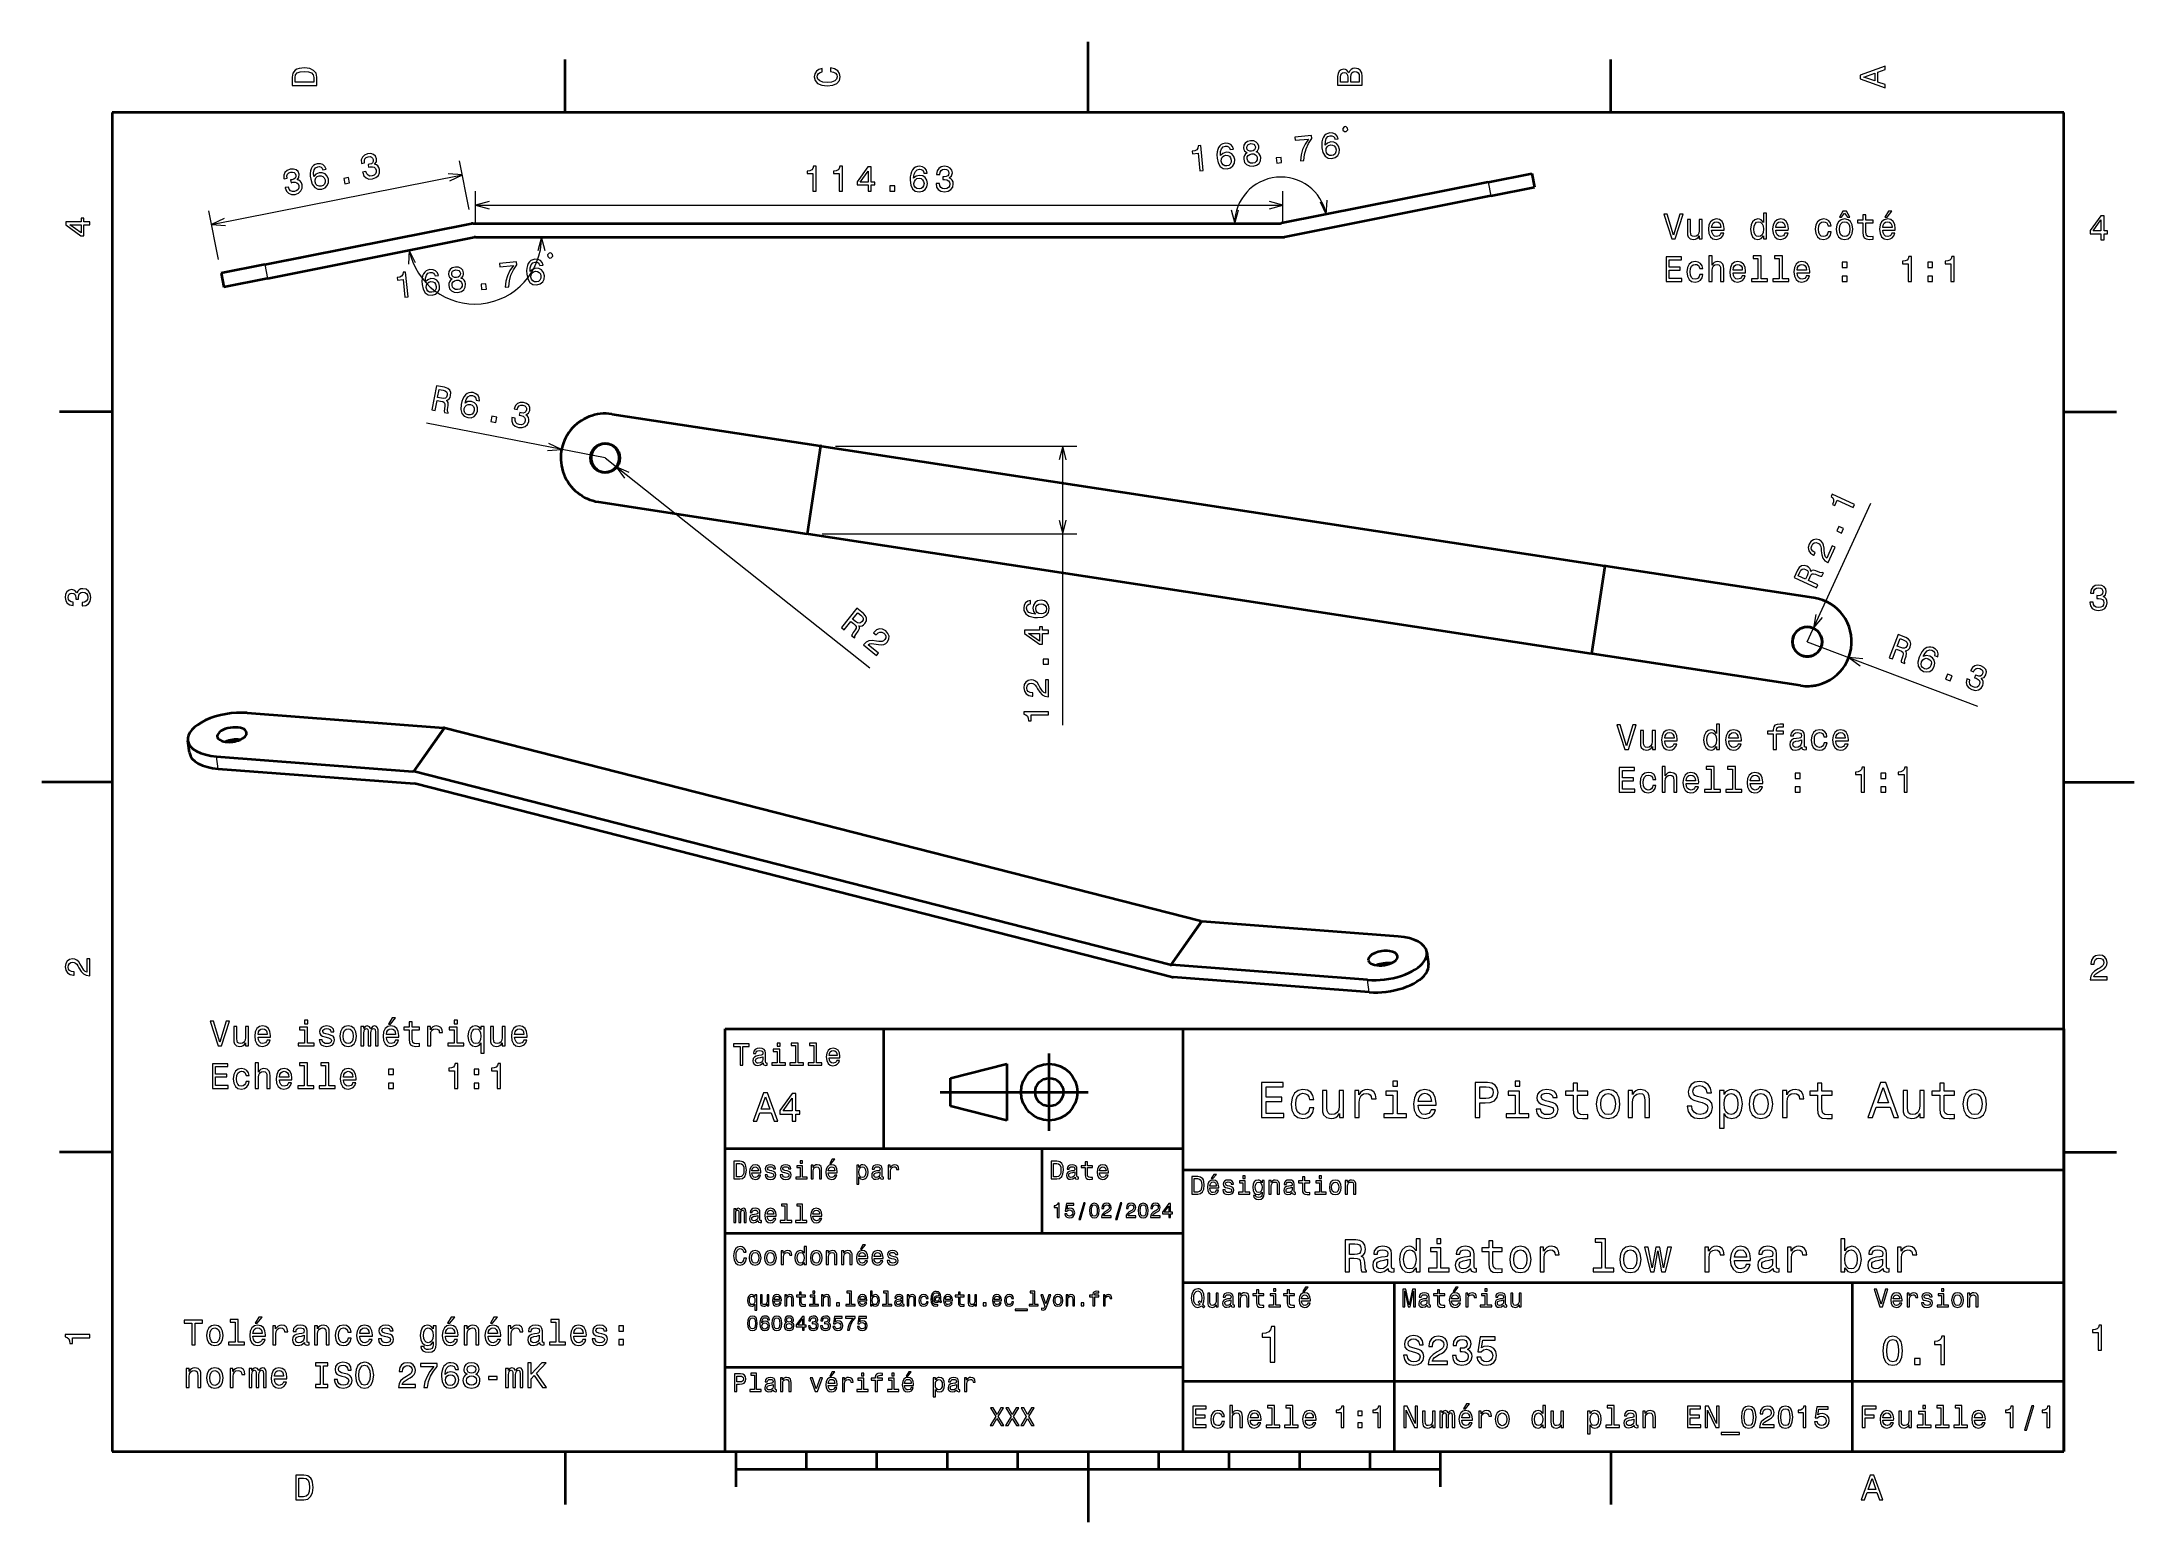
# Model space of a CAD drawing. Extents: x 0 to 297, y 0 to 210.
import ezdxf

# ---------------------------------------------------------------- set-up
doc = ezdxf.new("R2010")
doc.units = 0

msp = doc.modelspace()

# ---------------------------------------------------------------- linework, layer by layer
at = {"color": 7, "lineweight": 35, "ltscale": 0.25}
for p, q in [((148.5, 200), (148.5, 210)), ((10, 105), (0, 105)), ((287, 105), (297, 105)), ((192, 10), (192, 20)), ((148.5, 10), (148.5, 0))]:
    msp.add_line(p, q, dxfattribs=at)
at = {"color": 7, "lineweight": 35, "ltscale": 0.1875}
for p, q in [((74.300003, 200), (74.300003, 207.5)), ((222.699997, 200), (222.699997, 207.5)), ((10, 157.5), (2.5, 157.5)), ((287, 157.5), (294.5, 157.5)), ((10, 52.5), (2.5, 52.5)), ((287, 52.5), (294.5, 52.5)), ((74.300003, 10), (74.300003, 2.5)), ((222.699997, 10), (222.699997, 2.5))]:
    msp.add_line(p, q, dxfattribs=at)
at = {"color": 7, "lineweight": 35}
for p, q in [((287, 200), (10, 200)), ((10, 200), (10, 10)), ((287, 10), (287, 200)), ((205.311096, 190.103424), (175.983459, 184.273102)), ((205.70105, 188.141815), (176.373413, 182.311493)), ((31.63974, 178.404358), (60.967407, 184.234711)), ((61.162354, 184.253906), (175.788452, 184.253906)), ((32.029694, 176.442749), (61.357361, 182.273102)), ((61.552307, 182.292297), (176.178467, 182.292297)), ((80.914566, 157.193359), (110.473236, 152.677979)), ((110.665985, 152.64856), (221.802811, 135.671509)), ((79.011887, 144.737793), (108.570572, 140.222534)), ((108.763306, 140.192993), (219.900131, 123.216064)), ((251.554214, 131.126831), (221.99556, 135.64209)), ((249.651535, 118.671265), (220.09288, 123.186523)), ((29.160355, 114.803101), (57.00161, 112.679443)), ((164.515411, 85.249756), (57.185432, 112.648926)), ((24.813889, 108.625122), (52.655144, 106.501465)), ((25.051064, 106.887817), (52.892319, 104.76416)), ((160.168945, 79.071777), (52.83897, 106.470947)), ((160.406113, 77.334595), (53.076145, 104.733643)), ((192.540497, 83.095581), (164.699234, 85.219238)), ((188.194031, 76.917725), (160.352768, 79.04126)), ((188.431198, 75.18042), (160.589935, 77.303955)), ((97, 10), (97, 70)), ((97, 70), (287, 70)), ((162, 10), (162, 70)), ((287, 70), (287, 10)), ((127.5, 61), (148.5, 61)), ((97, 53), (162, 53)), ((162, 50), (287, 50)), ((97, 41), (162, 41)), ((162, 34), (287, 34)), ((257, 10), (257, 34)), ((97, 22), (162, 22)), ((162, 20), (287, 20)), ((10, 10), (287, 10)), ((97, 10), (287, 10)), ((98.5, 7.5), (198.5, 7.5))]:
    msp.add_line(p, q, dxfattribs=at)
at = {"color": 7, "lineweight": 13, "ltscale": 0.17593}
msp.add_line((60.67395, 186.215515), (59.301819, 193.117645), dxfattribs=at)
at = {"color": 7, "lineweight": 13}
for p, q in [((24.088501, 184.078094), (59.691772, 191.156036)), ((61.552307, 186.830078), (176.178467, 186.830078)), ((79.963226, 150.965576), (54.592789, 155.890747)), ((112.665985, 152.64856), (146.905167, 152.64856)), ((144.905167, 113.079712), (144.905167, 152.64856)), ((79.963226, 150.965576), (117.522232, 121.18042)), ((250.60289, 124.899048), (259.618713, 144.575928)), ((110.763306, 140.192993), (146.905167, 140.192993)), ((250.60289, 124.899048), (274.776245, 115.757568))]:
    msp.add_line(p, q, dxfattribs=at)
at = {"color": 7, "lineweight": 35, "ltscale": 0.1575}
for p, q in [((205.311096, 190.103424), (211.490173, 191.331848)), ((205.70105, 188.141815), (211.880127, 189.370239)), ((31.63974, 178.404358), (25.460663, 177.175964)), ((32.029694, 176.442749), (25.850616, 175.214355))]:
    msp.add_line(p, q, dxfattribs=at)
at = {"color": 7, "lineweight": 13, "ltscale": 0.05}
for p, q in [((205.311096, 190.103424), (205.70105, 188.141815)), ((31.63974, 178.404358), (32.029694, 176.442749))]:
    msp.add_line(p, q, dxfattribs=at)
at = {"color": 7, "lineweight": 35, "ltscale": 0.05}
for p, q in [((211.490173, 191.331848), (211.880127, 189.370239)), ((25.460663, 177.175964), (25.850616, 175.214355))]:
    msp.add_line(p, q, dxfattribs=at)
at = {"color": 7, "lineweight": 13, "ltscale": 0.113445}
for p, q in [((61.552307, 184.292297), (61.552307, 188.830078)), ((176.178467, 184.292297), (176.178467, 188.830078))]:
    msp.add_line(p, q, dxfattribs=at)
at = {"color": 7, "lineweight": 13, "ltscale": 0.175931}
msp.add_line((25.070679, 179.137573), (23.698547, 186.039734), dxfattribs=at)
at = {"color": 7, "lineweight": 35, "ltscale": 0.050328}
msp.add_line((34.727112, 179.018127), (36.701599, 179.410675), dxfattribs=at)
at = {"color": 7, "lineweight": 13, "ltscale": 0.314998}
for p, q in [((108.570572, 140.222534), (110.473236, 152.677979)), ((219.900131, 123.216064), (221.802811, 135.671509))]:
    msp.add_line(p, q, dxfattribs=at)
at = {"color": 7, "lineweight": 13, "ltscale": 0.315001}
for p, q in [((108.763306, 140.192993), (110.665985, 152.64856)), ((220.09288, 123.186523), (221.99556, 135.64209))]:
    msp.add_line(p, q, dxfattribs=at)
at = {"color": 7, "lineweight": 35, "ltscale": 0.004875}
for p, q in [((110.665985, 152.64856), (110.473236, 152.677979)), ((108.763306, 140.192993), (108.570572, 140.222534)), ((221.99556, 135.64209), (221.802811, 135.671509)), ((220.09288, 123.186523), (219.900131, 123.216064))]:
    msp.add_line(p, q, dxfattribs=at)
at = {"color": 7, "lineweight": 35, "ltscale": 0.043835}
for p, q in [((20.982185, 109.124756), (20.74501, 110.862061)), ((196.609375, 80.858765), (196.846527, 79.12146))]:
    msp.add_line(p, q, dxfattribs=at)
at = {"color": 7, "lineweight": 13, "ltscale": 0.188844}
for p, q in [((57.00161, 112.679443), (52.655144, 106.501465)), ((57.185432, 112.648926), (52.83897, 106.470947)), ((164.515411, 85.249756), (160.168945, 79.071777)), ((164.699234, 85.219238), (160.352768, 79.04126))]:
    msp.add_line(p, q, dxfattribs=at)
at = {"color": 7, "lineweight": 13, "ltscale": 0.043835}
for p, q in [((25.051064, 106.887817), (24.813889, 108.625122)), ((188.431198, 75.18042), (188.194031, 76.917725))]:
    msp.add_line(p, q, dxfattribs=at)
at = {"color": 7, "lineweight": 35, "ltscale": 0.425}
msp.add_line((119.5, 53), (119.5, 70), dxfattribs=at)
at = {"color": 7, "lineweight": 35, "ltscale": 0.275}
msp.add_line((143, 55.5), (143, 66.5), dxfattribs=at)
at = {"color": 7, "lineweight": 35, "ltscale": 0.206155}
for p, q in [((129, 63), (137, 65)), ((137, 57), (129, 59))]:
    msp.add_line(p, q, dxfattribs=at)
at = {"color": 7, "lineweight": 35, "ltscale": 0.1}
msp.add_line((129, 59), (129, 63), dxfattribs=at)
at = {"color": 7, "lineweight": 35, "ltscale": 0.2}
msp.add_line((137, 65), (137, 57), dxfattribs=at)
at = {"color": 7, "lineweight": 35, "ltscale": 0.3}
msp.add_line((142, 41), (142, 53), dxfattribs=at)
at = {"color": 7, "lineweight": 35, "ltscale": 0.35}
msp.add_line((192, 20), (192, 34), dxfattribs=at)
at = {"color": 7, "lineweight": 35, "ltscale": 0.125}
for p, q in [((98.5, 10), (98.5, 5)), ((198.5, 10), (198.5, 5))]:
    msp.add_line(p, q, dxfattribs=at)
at = {"color": 7, "lineweight": 35, "ltscale": 0.0625}
for p, q in [((108.5, 10), (108.5, 7.5)), ((118.5, 10), (118.5, 7.5)), ((128.5, 10), (128.5, 7.5)), ((138.5, 10), (138.5, 7.5)), ((158.5, 10), (158.5, 7.5)), ((168.5, 10), (168.5, 7.5)), ((178.5, 10), (178.5, 7.5)), ((188.5, 10), (188.5, 7.5))]:
    msp.add_line(p, q, dxfattribs=at)
at = {"color": 7, "lineweight": 13}
for points in [[(35.533215, 204.994965), (35.533215, 203.829971), (39.033215, 203.829971), (39.033215, 204.994965), (38.922264, 205.544678), (38.584366, 205.953171), (38.034657, 206.205338), (37.283215, 206.296112), (36.516644, 206.215424), (36.21405, 206.114563), (35.971977, 205.973343), (35.644165, 205.56485), (35.563473, 205.297562)], [(35.951801, 204.959656), (36.027451, 205.342941), (36.259438, 205.605194), (36.672985, 205.761536), (37.283215, 205.811966), (37.873272, 205.756485), (38.286816, 205.600143), (38.533936, 205.332855), (38.614628, 204.959656), (38.614628, 204.298996), (35.951801, 204.298996)], [(111.93206, 205.817017), (112.35569, 205.716141), (112.658287, 205.549713), (112.844887, 205.317734), (112.905403, 205.045395), (112.814629, 204.71759), (112.54229, 204.460388), (112.098488, 204.28891), (111.483215, 204.233429), (110.872986, 204.28891), (110.424141, 204.455338), (110.151802, 204.71254), (110.055984, 205.045395), (110.106415, 205.287476), (110.247627, 205.494247), (110.474571, 205.655624), (110.787247, 205.766571), (110.787247, 206.245682), (110.308144, 206.094391), (109.94503, 205.832138), (109.718086, 205.474075), (109.637398, 205.045395), (109.763474, 204.510818), (110.116501, 204.10231), (110.696472, 203.840057), (111.483215, 203.749283), (112.269958, 203.840057), (112.84993, 204.10231), (113.208, 204.510818), (113.329041, 205.045395), (113.233215, 205.51442), (112.965927, 205.892654), (112.527161, 206.159943), (111.93206, 206.301163)], [(185.542007, 205.630417), (185.249496, 205.983429), (185.052811, 206.074219), (184.81073, 206.104477), (184.432495, 206.03891), (184.160156, 205.842224), (183.993729, 205.524506), (183.933212, 205.080704), (183.933212, 203.835022), (187.433212, 203.835022), (187.433212, 205.151306), (187.36261, 205.620331), (187.155838, 205.968307), (186.828018, 206.185165), (186.384216, 206.260818), (186.08667, 206.215424), (185.839554, 206.094391), (185.65799, 205.897705)], [(185.385666, 204.984879), (185.385666, 204.298996), (184.351807, 204.298996), (184.351807, 205.025223), (184.382065, 205.297562), (184.472839, 205.489197), (184.629181, 205.605194), (184.86116, 205.645538), (185.093155, 205.600143), (185.254532, 205.479111), (185.355408, 205.272339)], [(187.014618, 205.095825), (187.014618, 204.298996), (185.809296, 204.298996), (185.809296, 205.050446), (185.844589, 205.368164), (185.9505, 205.595108), (186.132065, 205.731277), (186.394302, 205.776657), (186.671692, 205.731277), (186.863327, 205.605194), (186.979324, 205.393372)], [(261.633209, 203.466858), (261.633209, 203.930847), (260.604401, 204.298996), (260.604401, 205.695969), (261.633209, 206.064133), (261.633209, 206.538193), (258.128174, 205.257217), (258.128174, 204.742798)], [(260.17572, 204.460388), (258.632477, 205), (260.17572, 205.539627)], [(178.650635, 193.128052), (179.157593, 193.177948), (179.241699, 194.022369), (179.456726, 194.823944), (179.797607, 195.582184), (180.268433, 196.307587), (180.227417, 196.724152), (177.838379, 196.488983), (177.883362, 196.032257), (179.790588, 196.220001), (179.305176, 195.488098), (178.958252, 194.73941), (178.741272, 193.957916)], [(184.020447, 196.225891), (183.885071, 196.623047), (183.634583, 196.902466), (183.274536, 197.05957), (182.826416, 197.08136), (182.533752, 197.017059), (182.28717, 196.896515), (182.07666, 196.718689), (181.907654, 196.479065), (181.784302, 196.188202), (181.70697, 195.841064), (181.67572, 195.437653), (181.699585, 194.988983), (181.850098, 194.28421), (182.146912, 193.791473), (182.574036, 193.519318), (183.126465, 193.467285), (183.60437, 193.60553), (183.952576, 193.877991), (184.156921, 194.273102), (184.195801, 194.753296), (184.063538, 195.22168), (183.796631, 195.565338), (183.417542, 195.761139), (182.967957, 195.797974), (182.501038, 195.650665), (182.172852, 195.329498), (182.193787, 195.889008), (182.315369, 196.3013), (182.538086, 196.561401), (182.87146, 196.675293), (183.126343, 196.659851), (183.327454, 196.573242), (183.470215, 196.409912), (183.558716, 196.18045)], [(184.930786, 197.263153), (185.162964, 197.286011), (185.372314, 197.541077), (185.349487, 197.773285), (185.094421, 197.982635), (184.862183, 197.959778), (184.652832, 197.704712), (184.675659, 197.472504)], [(45.535767, 191.501862), (45.542664, 191.467255), (45.716187, 191.008118), (46.01947, 190.698212), (46.430725, 190.543427), (46.93219, 190.555695), (47.429932, 190.742065), (47.772461, 191.036407), (47.950928, 191.431824), (47.951477, 191.894714), (47.853882, 192.17868), (47.697876, 192.39447), (47.483398, 192.542084), (47.219421, 192.628448), (47.487854, 192.959473), (47.51709, 193.407471), (47.36615, 193.778564), (47.095459, 194.028107), (46.71283, 194.142303), (46.225159, 194.112183), (45.795715, 193.94455), (45.497681, 193.659058), (45.343933, 193.268555), (45.361206, 192.793793), (45.368103, 192.759155), (45.808289, 192.84668), (45.784973, 193.171112), (45.868347, 193.424225), (46.048523, 193.604034), (46.330566, 193.711487), (46.595642, 193.723053), (46.80426, 193.656555), (46.951416, 193.510986), (47.041199, 193.292297), (47.044861, 193.041077), (46.958618, 192.854248), (46.770508, 192.71402), (46.494446, 192.628296), (46.300598, 192.594879), (46.378235, 192.204132), (46.618652, 192.262207), (46.939148, 192.279633), (47.195251, 192.207123), (47.37207, 192.041748), (47.47168, 191.799316), (47.474304, 191.501617), (47.373169, 191.260406), (47.17218, 191.081604), (46.879272, 190.977112), (46.5578, 190.96463), (46.300781, 191.06778), (46.110168, 191.276703), (45.990845, 191.592346)], [(164.38562, 191.723846), (164.842346, 191.768799), (164.497009, 195.277039), (164.155762, 195.243469), (164.09552, 194.928406), (163.93512, 194.704834), (163.670898, 194.55722), (163.293457, 194.479523), (163.328491, 194.123169), (164.141602, 194.203217)], [(169.148132, 194.761902), (169.012756, 195.159058), (168.762268, 195.438477), (168.402222, 195.595581), (167.954102, 195.617371), (167.661438, 195.55307), (167.414856, 195.432526), (167.204346, 195.2547), (167.035339, 195.015076), (166.911987, 194.724213), (166.834656, 194.377075), (166.803406, 193.973663), (166.827271, 193.524994), (166.977783, 192.820221), (167.274597, 192.327484), (167.701721, 192.055328), (168.25415, 192.003296), (168.732056, 192.141541), (169.080261, 192.414001), (169.284607, 192.809113), (169.323486, 193.289307), (169.191223, 193.75769), (168.924316, 194.101349), (168.545227, 194.29715), (168.095642, 194.333984), (167.628723, 194.186676), (167.300537, 193.865509), (167.321472, 194.425018), (167.443054, 194.837311), (167.665771, 195.097412), (167.999146, 195.211304), (168.254028, 195.195862), (168.455139, 195.109253), (168.5979, 194.945923), (168.686401, 194.716461)], [(168.837158, 193.236359), (168.813049, 192.914734), (168.696228, 192.659973), (168.486206, 192.477142), (168.210083, 192.399292), (167.908997, 192.420319), (167.667847, 192.55368), (167.498596, 192.780273), (167.422302, 193.09201), (167.441833, 193.408142), (167.559143, 193.657867), (167.775208, 193.831146), (168.080933, 193.916992), (168.357422, 193.888458), (168.587585, 193.76416), (168.751282, 193.542084)], [(171.10498, 194.280548), (170.862854, 194.114838), (170.706482, 193.901794), (170.6203, 193.644989), (170.614258, 193.345428), (170.738586, 192.906647), (171.00354, 192.583038), (171.401672, 192.399261), (171.921997, 192.364349), (172.420532, 192.499573), (172.775208, 192.757446), (172.971985, 193.126495), (173.013367, 193.581573), (172.944031, 193.873749), (172.814453, 194.109283), (172.614502, 194.287262), (172.349731, 194.403076), (172.538635, 194.543304), (172.662842, 194.722748), (172.728394, 194.931915), (172.734314, 195.180817), (172.618958, 195.529236), (172.379944, 195.794586), (172.020386, 195.946686), (171.566772, 195.972992), (171.122009, 195.858246), (170.799011, 195.638947), (170.611328, 195.331635), (170.571106, 194.967865), (170.620422, 194.724396), (170.725525, 194.532043)], [(171.05188, 194.97464), (171.070313, 195.199432), (171.17395, 195.381927), (171.354309, 195.506104), (171.606323, 195.571472), (171.861206, 195.556), (172.062317, 195.469391), (172.199585, 195.310608), (172.266479, 195.094208), (172.24353, 194.863922), (172.140381, 194.676392), (171.960999, 194.542175), (171.713501, 194.48233), (171.453613, 194.497314), (171.252014, 194.588959), (171.114258, 194.752747)], [(171.095093, 193.402893), (171.114136, 193.67334), (171.239868, 193.888428), (171.452881, 194.041138), (171.749573, 194.115967), (172.050171, 194.099945), (172.288879, 193.991669), (172.454163, 193.805237), (172.530518, 193.544189), (172.508545, 193.253174), (172.384216, 193.02301), (172.17218, 192.86026), (171.880493, 192.785919), (171.574951, 192.801453), (171.335266, 192.919769), (171.168457, 193.121246)], [(175.283936, 192.796631), (175.976501, 192.864807), (175.902893, 193.61264), (175.210266, 193.544464)], [(183.709473, 194.700348), (183.685364, 194.378723), (183.568542, 194.123962), (183.358521, 193.941132), (183.082397, 193.863281), (182.781311, 193.884308), (182.540161, 194.01767), (182.370911, 194.244263), (182.294617, 194.556), (182.314148, 194.872131), (182.431458, 195.121857), (182.647522, 195.295135), (182.953247, 195.380981), (183.229736, 195.352448), (183.4599, 195.228149), (183.623596, 195.006073)], [(34.542847, 189.316498), (34.549744, 189.281891), (34.723267, 188.822754), (35.02655, 188.512848), (35.437805, 188.358063), (35.93927, 188.370331), (36.437012, 188.556702), (36.779541, 188.851044), (36.958008, 189.24646), (36.958557, 189.709351), (36.860962, 189.993317), (36.704956, 190.209106), (36.490479, 190.35672), (36.226501, 190.443085), (36.494934, 190.774109), (36.52417, 191.222107), (36.37323, 191.593201), (36.102539, 191.842743), (35.71991, 191.95694), (35.232239, 191.926819), (34.802795, 191.759186), (34.504761, 191.473694), (34.351013, 191.083191), (34.368286, 190.608429), (34.375183, 190.573792), (34.815369, 190.661316), (34.792053, 190.985748), (34.875427, 191.238861), (35.055603, 191.418671), (35.337646, 191.526123), (35.602722, 191.537689), (35.81134, 191.471191), (35.958496, 191.325623), (36.048279, 191.106934), (36.051941, 190.855713), (35.965698, 190.668884), (35.777588, 190.528656), (35.501526, 190.442932), (35.307678, 190.409515), (35.385315, 190.018768), (35.625732, 190.076843), (35.946228, 190.094269), (36.202332, 190.021759), (36.37915, 189.856384), (36.47876, 189.613953), (36.481384, 189.316254), (36.380249, 189.075043), (36.17926, 188.89624), (35.886353, 188.791748), (35.56488, 188.779266), (35.307861, 188.882416), (35.117249, 189.091339), (34.997925, 189.406982)], [(40.356567, 191.958282), (40.182983, 192.340271), (39.906311, 192.593781), (39.532593, 192.714874), (39.084534, 192.692657), (38.799561, 192.600006), (38.565979, 192.455872), (38.373901, 192.25827), (38.229187, 192.003265), (38.134888, 191.701721), (38.091919, 191.348663), (38.100403, 190.944153), (38.168091, 190.499969), (38.386902, 189.813324), (38.73053, 189.35202), (39.182251, 189.123016), (39.737122, 189.125336), (40.199219, 189.309784), (40.519043, 189.615021), (40.683716, 190.028259), (40.675354, 190.509949), (40.497864, 190.963135), (40.198547, 191.278992), (39.802124, 191.436707), (39.351074, 191.429321), (38.900879, 191.236969), (38.605713, 190.885193), (38.571716, 191.444061), (38.652344, 191.866302), (38.848511, 192.146973), (39.169128, 192.292969), (39.424316, 192.302582), (39.632935, 192.236053), (39.791016, 192.087524), (39.90155, 191.867828)], [(40.196533, 190.409607), (40.204102, 190.087158), (40.112793, 189.822205), (39.921692, 189.619659), (39.654541, 189.515137), (39.352844, 189.506592), (39.099792, 189.615662), (38.909119, 189.824585), (38.802673, 190.12735), (38.791138, 190.443878), (38.883423, 190.703888), (39.081482, 190.897522), (39.377319, 191.012878), (39.655273, 191.011566), (39.896484, 190.910431), (40.081177, 190.705475)], [(42.991028, 189.875061), (43.673645, 190.010742), (43.5271, 190.747772), (42.844482, 190.612061)], [(109.43457, 188.830078), (109.893494, 188.830078), (109.893494, 192.355286), (109.550537, 192.355286), (109.459778, 192.047668), (109.278198, 191.840881), (109.000854, 191.719849), (108.617554, 191.679504), (108.617554, 191.321442), (109.43457, 191.321442)], [(113.170593, 188.830078), (113.629517, 188.830078), (113.629517, 192.355286), (113.28656, 192.355286), (113.195801, 192.047668), (113.014221, 191.840881), (112.736877, 191.719849), (112.353577, 191.679504), (112.353577, 191.321442), (113.170593, 191.321442)], [(117.27478, 188.830078), (117.728638, 188.830078), (117.728638, 189.69751), (118.227905, 189.69751), (118.227905, 190.100983), (117.728638, 190.100983), (117.728638, 192.254425), (117.269714, 192.254425), (115.736572, 190.141327), (115.736572, 189.69751), (117.27478, 189.69751)], [(116.160217, 190.100983), (117.27478, 191.669403), (117.27478, 190.100983)], [(125.67981, 191.386993), (125.583984, 191.795502), (125.362061, 192.098083), (125.019165, 192.289734), (124.575317, 192.355286), (124.277771, 192.319977), (124.020569, 192.224182), (123.79364, 192.067841), (123.60199, 191.845917), (123.450684, 191.568542), (123.339722, 191.230652), (123.269165, 190.832245), (123.248962, 190.383392), (123.329651, 189.667267), (123.576782, 189.147797), (123.97522, 188.835114), (124.519836, 188.729218), (125.009033, 188.819977), (125.382263, 189.057037), (125.624329, 189.430237), (125.710083, 189.904297), (125.624329, 190.383392), (125.392334, 190.751556), (125.034241, 190.983551), (124.590454, 191.06424), (124.111328, 190.963348), (123.753296, 190.675903), (123.828918, 191.230652), (123.990295, 191.629059), (124.237427, 191.866089), (124.580383, 191.946808), (124.83252, 191.906433), (125.02417, 191.800537), (125.150269, 191.624023), (125.21582, 191.386993)], [(125.220886, 189.899231), (125.165405, 189.581512), (125.02417, 189.339447), (124.797241, 189.17807), (124.514832, 189.127625), (124.217285, 189.17807), (123.990295, 189.334412), (123.844055, 189.576477), (123.798706, 189.894196), (123.849121, 190.206879), (123.990295, 190.443909), (124.22229, 190.595215), (124.534973, 190.650696), (124.807312, 190.595215), (125.02417, 190.448944), (125.165405, 190.211914)], [(126.93457, 189.929504), (126.93457, 189.894196), (127.015259, 189.410034), (127.252258, 189.046936), (127.625488, 188.814941), (128.11969, 188.729218), (128.644226, 188.814941), (129.037598, 189.036865), (129.289734, 189.389862), (129.380493, 189.843781), (129.340149, 190.141327), (129.229248, 190.383392), (129.047668, 190.569977), (128.805603, 190.706146), (129.133423, 190.978485), (129.24939, 191.412201), (129.173767, 191.805573), (128.956909, 192.103119), (128.603882, 192.289734), (128.11969, 192.355286), (127.665833, 192.274597), (127.317871, 192.052704), (127.090881, 191.699677), (127.015259, 191.230652), (127.015259, 191.195343), (127.464111, 191.195343), (127.504456, 191.518127), (127.635559, 191.750122), (127.847351, 191.891327), (128.144958, 191.941742), (128.407166, 191.901398), (128.598816, 191.795502), (128.714844, 191.624023), (128.760193, 191.392029), (128.714844, 191.144928), (128.59375, 190.978485), (128.381958, 190.877625), (128.094482, 190.847382), (127.897827, 190.852417), (127.897827, 190.45401), (128.144958, 190.464081), (128.462646, 190.418701), (128.699707, 190.297668), (128.840881, 190.100983), (128.891357, 189.843781), (128.835876, 189.55127), (128.689575, 189.334412), (128.457642, 189.198242), (128.149963, 189.152832), (127.832275, 189.203278), (127.600281, 189.354584), (127.453979, 189.596649), (127.39856, 189.929504)], [(120.385437, 188.830078), (121.08136, 188.830078), (121.08136, 189.581512), (120.385437, 189.581512)], [(6.833213, 184.02739), (6.833213, 184.481277), (5.965778, 184.481277), (5.965778, 184.98056), (5.56232, 184.98056), (5.56232, 184.481277), (3.408862, 184.481277), (3.408862, 184.022339), (5.521974, 182.489197), (5.965778, 182.489197), (5.965778, 184.02739)], [(232.488739, 185.575546), (231.611206, 182.594986), (230.708481, 185.575546), (230.22937, 185.575546), (231.359055, 182.070496), (231.863373, 182.070496), (232.967834, 185.575546)], [(235.691177, 184.778702), (235.247375, 184.778702), (235.247375, 183.215302), (235.196945, 182.852203), (235.05069, 182.589951), (234.823746, 182.428558), (234.526199, 182.378128), (234.289169, 182.418472), (234.137863, 182.53952), (234.052139, 182.746292), (234.031967, 183.038788), (234.031967, 184.778702), (233.588165, 184.778702), (233.588165, 182.998444), (233.603287, 182.640381), (233.699112, 182.342834), (233.991623, 182.070496), (234.460632, 181.97467), (234.712799, 182.009979), (234.929657, 182.100754), (235.116257, 182.257095), (235.267548, 182.484039), (235.267548, 182.070496), (235.691177, 182.070496)], [(237.027634, 183.296005), (238.802856, 183.296005), (238.807892, 183.502777), (238.727203, 184.082748), (238.50531, 184.516464), (238.152283, 184.778702), (237.683258, 184.874527), (237.224319, 184.773666), (236.871292, 184.491241), (236.644348, 184.032318), (236.56366, 183.427124), (236.639313, 182.806808), (236.866257, 182.352921), (237.214233, 182.070496), (237.668121, 181.97467), (238.061493, 182.040237), (238.384262, 182.2117), (238.621292, 182.484039), (238.757462, 182.847153), (238.31871, 182.847153), (238.227921, 182.645416), (238.096802, 182.494125), (237.723602, 182.373093), (237.436142, 182.428558), (237.219284, 182.605072), (237.078064, 182.892548), (237.027634, 183.280869)], [(237.027634, 183.669205), (237.083115, 184.017181), (237.219284, 184.274384), (237.426056, 184.430725), (237.698395, 184.486206), (237.965683, 184.430725), (238.172455, 184.274384), (238.298538, 184.017181), (238.343918, 183.669205)], [(244.375626, 182.48909), (244.375626, 182.070496), (244.819427, 182.070496), (244.819427, 185.691528), (244.380661, 185.691528), (244.380661, 184.365158), (244.04277, 184.748444), (243.835999, 184.839233), (243.598969, 184.874527), (243.170288, 184.773666), (242.837433, 184.491241), (242.620575, 184.037354), (242.544937, 183.427124), (242.620575, 182.816895), (242.837433, 182.357956), (243.170288, 182.070496), (243.598969, 181.97467), (243.835999, 182.009979), (244.047806, 182.100754)], [(243.674606, 184.47612), (243.967117, 184.405518), (244.189026, 184.208832), (244.320145, 183.881012), (244.370575, 183.427124), (244.320145, 182.968185), (244.189026, 182.640381), (243.967117, 182.438644), (243.674606, 182.373093), (243.397232, 182.438644), (243.185425, 182.640381), (243.044205, 182.973236), (242.998825, 183.427124), (243.044205, 183.875977), (243.185425, 184.203781), (243.397232, 184.405518)], [(246.135712, 183.296005), (247.910919, 183.296005), (247.91597, 183.502777), (247.835281, 184.082748), (247.613373, 184.516464), (247.260345, 184.778702), (246.791321, 184.874527), (246.332397, 184.773666), (245.97937, 184.491241), (245.752426, 184.032318), (245.671738, 183.427124), (245.747375, 182.806808), (245.974319, 182.352921), (246.322311, 182.070496), (246.776199, 181.97467), (247.169571, 182.040237), (247.49234, 182.2117), (247.72937, 182.484039), (247.86554, 182.847153), (247.426773, 182.847153), (247.335999, 182.645416), (247.204865, 182.494125), (246.83168, 182.373093), (246.544205, 182.428558), (246.327347, 182.605072), (246.186142, 182.892548), (246.135712, 183.280869)], [(246.135712, 183.669205), (246.191177, 184.017181), (246.327347, 184.274384), (246.534119, 184.430725), (246.806458, 184.486206), (247.073746, 184.430725), (247.280518, 184.274384), (247.406601, 184.017181), (247.451996, 183.669205)], [(253.544205, 183.881012), (253.982971, 183.881012), (253.892197, 184.28447), (253.675339, 184.602203), (253.337433, 184.798889), (252.898682, 184.874527), (252.41452, 184.773666), (252.046371, 184.491241), (251.814392, 184.032318), (251.733688, 183.417038), (251.809341, 182.806808), (252.036285, 182.352921), (252.394348, 182.070496), (252.883545, 181.97467), (253.317261, 182.050323), (253.655167, 182.262131), (253.887146, 182.594986), (253.988007, 183.038788), (253.564392, 183.038788), (253.488739, 182.756378), (253.347519, 182.544556), (253.145798, 182.413437), (252.898682, 182.373093), (252.591034, 182.438644), (252.369141, 182.640381), (252.232971, 182.968185), (252.187576, 183.432159), (252.232971, 183.886063), (252.374176, 184.213867), (252.601135, 184.415604), (252.898682, 184.486206), (253.160919, 184.440811), (253.357605, 184.324814), (253.488739, 184.133179)], [(254.724319, 183.422073), (254.805023, 182.806808), (255.037003, 182.352921), (255.405167, 182.070496), (255.899399, 181.97467), (256.38858, 182.070496), (256.756744, 182.34787), (256.988739, 182.801758), (257.074463, 183.422073), (256.988739, 184.037354), (256.756744, 184.496292), (256.38858, 184.773666), (255.899399, 184.874527), (255.405167, 184.773666), (255.037003, 184.491241), (254.805023, 184.037354)], [(255.178223, 185.146866), (255.475769, 185.146866), (255.904434, 185.706665), (256.328064, 185.146866), (256.62561, 185.146866), (256.146515, 186.004211), (255.662369, 186.004211)], [(255.178223, 183.427124), (255.223602, 183.881012), (255.364807, 184.208832), (255.591766, 184.410553), (255.899399, 184.481155), (256.201996, 184.410553), (256.428925, 184.213867), (256.57016, 183.881012), (256.620575, 183.427124), (256.57016, 182.968185), (256.428925, 182.63533), (256.201996, 182.433609), (255.899399, 182.368042), (255.591766, 182.433609), (255.364807, 182.63533), (255.223602, 182.968185)], [(258.486572, 184.309692), (258.486572, 182.953064), (258.516846, 182.514297), (258.658051, 182.2117), (258.94046, 182.035187), (259.419556, 181.97467), (259.944061, 181.999893), (259.944061, 182.383179), (259.560791, 182.352921), (259.212799, 182.393265), (259.026184, 182.519348), (258.945496, 182.731155), (258.930389, 183.028702), (258.930389, 184.309692), (259.944061, 184.309692), (259.944061, 184.687927), (258.930389, 184.687927), (258.930389, 185.479721), (258.486572, 185.479721), (258.486572, 184.687927), (257.720001, 184.687927), (257.720001, 184.309692)], [(261.315826, 183.296005), (263.091034, 183.296005), (263.096069, 183.502777), (263.015381, 184.082748), (262.793488, 184.516464), (262.44046, 184.778702), (261.971436, 184.874527), (261.512512, 184.773666), (261.159485, 184.491241), (260.932526, 184.032318), (260.851837, 183.427124), (260.92749, 182.806808), (261.154449, 182.352921), (261.502411, 182.070496), (261.956299, 181.97467), (262.34967, 182.040237), (262.672455, 182.2117), (262.909485, 182.484039), (263.045654, 182.847153), (262.606873, 182.847153), (262.516113, 182.645416), (262.384979, 182.494125), (262.01178, 182.373093), (261.724335, 182.428558), (261.507477, 182.605072), (261.366241, 182.892548), (261.315826, 183.280869)], [(261.315826, 183.669205), (261.371307, 184.017181), (261.507477, 184.274384), (261.714233, 184.430725), (261.986572, 184.486206), (262.253876, 184.430725), (262.460632, 184.274384), (262.586731, 184.017181), (262.632111, 183.669205)], [(261.623474, 185.146866), (261.921021, 185.146866), (262.622009, 186.004211), (262.127777, 186.004211)], [(292.277374, 181.916794), (292.731262, 181.916794), (292.731262, 182.784225), (293.23056, 182.784225), (293.23056, 183.187683), (292.731262, 183.187683), (292.731262, 185.341141), (292.272339, 185.341141), (290.739197, 183.228027), (290.739197, 182.784225), (292.277374, 182.784225)], [(291.162842, 183.187683), (292.277374, 184.756134), (292.277374, 183.187683)], [(5.56232, 182.912827), (3.993876, 184.02739), (5.56232, 184.02739)], [(65.789001, 175.203156), (66.295959, 175.253052), (66.380066, 176.097473), (66.595093, 176.899048), (66.935974, 177.657288), (67.406799, 178.38269), (67.365784, 178.799255), (64.976746, 178.564087), (65.021729, 178.107361), (66.928955, 178.295105), (66.443542, 177.563202), (66.096619, 176.814514), (65.879639, 176.03302)], [(71.158813, 178.300995), (71.023438, 178.698151), (70.772949, 178.97757), (70.412903, 179.134674), (69.964783, 179.156464), (69.672119, 179.092163), (69.425537, 178.971619), (69.215027, 178.793793), (69.046021, 178.554169), (68.922668, 178.263306), (68.845337, 177.916168), (68.814087, 177.512756), (68.837952, 177.064087), (68.988464, 176.359314), (69.285278, 175.866577), (69.712402, 175.594421), (70.264832, 175.542389), (70.742737, 175.680634), (71.090942, 175.953094), (71.295288, 176.348206), (71.334167, 176.8284), (71.201904, 177.296783), (70.934998, 177.640442), (70.555908, 177.836243), (70.106323, 177.873077), (69.639404, 177.725769), (69.311218, 177.404602), (69.332153, 177.964111), (69.453735, 178.376404), (69.676453, 178.636505), (70.009827, 178.750397), (70.264709, 178.734955), (70.46582, 178.648346), (70.608582, 178.485016), (70.697083, 178.255554)], [(72.069092, 179.338257), (72.30127, 179.361115), (72.51062, 179.61618), (72.487793, 179.848389), (72.232727, 180.057739), (72.000488, 180.034882), (71.791138, 179.779816), (71.813965, 179.547607)], [(230.552139, 176.023666), (232.771149, 176.023666), (232.771149, 176.447296), (231.016113, 176.447296), (231.016113, 177.632462), (232.579514, 177.632462), (232.579514, 178.051041), (231.016113, 178.051041), (231.016113, 179.100037), (232.730804, 179.100037), (232.730804, 179.523666), (230.552139, 179.523666)], [(235.328064, 177.834183), (235.76683, 177.834183), (235.676056, 178.23764), (235.459198, 178.555374), (235.121292, 178.75206), (234.682541, 178.827698), (234.198395, 178.726837), (233.830231, 178.444412), (233.598251, 177.985489), (233.517548, 177.370209), (233.593201, 176.759979), (233.820145, 176.306091), (234.178223, 176.023666), (234.667404, 175.927841), (235.10112, 176.003494), (235.439026, 176.215302), (235.671005, 176.548157), (235.771881, 176.991959), (235.348251, 176.991959), (235.272598, 176.709549), (235.131378, 176.497726), (234.929657, 176.366608), (234.682541, 176.326263), (234.374908, 176.391815), (234.153, 176.593552), (234.01683, 176.921356), (233.971436, 177.385345), (234.01683, 177.839233), (234.158035, 178.167038), (234.384995, 178.368774), (234.682541, 178.439377), (234.944778, 178.393982), (235.141479, 178.277985), (235.272598, 178.086349)], [(236.639313, 176.023666), (237.083115, 176.023666), (237.083115, 177.587067), (237.12851, 177.945129), (237.27475, 178.207382), (237.501709, 178.368774), (237.804291, 178.429291), (238.046371, 178.37886), (238.197662, 178.242691), (238.273315, 178.015747), (238.298538, 177.71315), (238.298538, 176.023666), (238.74234, 176.023666), (238.74234, 177.803925), (238.722168, 178.161987), (238.631378, 178.459549), (238.333832, 178.731873), (237.869858, 178.827698), (237.617691, 178.792404), (237.400833, 178.696579), (237.219284, 178.545273), (237.083115, 178.338501), (237.083115, 179.644699), (236.639313, 179.644699)], [(240.06366, 177.249176), (241.838882, 177.249176), (241.843918, 177.455948), (241.763229, 178.035919), (241.541321, 178.469635), (241.188309, 178.731873), (240.719284, 178.827698), (240.260345, 178.726837), (239.907318, 178.444412), (239.680374, 177.985489), (239.599686, 177.380295), (239.675339, 176.759979), (239.902283, 176.306091), (240.250259, 176.023666), (240.704147, 175.927841), (241.097519, 175.993408), (241.420288, 176.164871), (241.657318, 176.43721), (241.793488, 176.800323), (241.354736, 176.800323), (241.263947, 176.598587), (241.132828, 176.447296), (240.759628, 176.326263), (240.472168, 176.381729), (240.25531, 176.558243), (240.11409, 176.845718), (240.06366, 177.234039)], [(240.06366, 177.622375), (240.119141, 177.970352), (240.25531, 178.227554), (240.462082, 178.383896), (240.734406, 178.439377), (241.001709, 178.383896), (241.208481, 178.227554), (241.334549, 177.970352), (241.379944, 177.622375)], [(243.593918, 179.2715), (243.593918, 176.396866), (242.681091, 176.396866), (242.681091, 176.023666), (244.945511, 176.023666), (244.945511, 176.396866), (244.03772, 176.396866), (244.03772, 179.644699), (242.897949, 179.644699), (242.897949, 179.2715)], [(246.629944, 179.2715), (246.629944, 176.396866), (245.717117, 176.396866), (245.717117, 176.023666), (247.981537, 176.023666), (247.981537, 176.396866), (247.073746, 176.396866), (247.073746, 179.644699), (245.933975, 179.644699), (245.933975, 179.2715)], [(249.171738, 177.249176), (250.946945, 177.249176), (250.951996, 177.455948), (250.871307, 178.035919), (250.649399, 178.469635), (250.296371, 178.731873), (249.827347, 178.827698), (249.368423, 178.726837), (249.015396, 178.444412), (248.788452, 177.985489), (248.707748, 177.380295), (248.783401, 176.759979), (249.010345, 176.306091), (249.358337, 176.023666), (249.812225, 175.927841), (250.205597, 175.993408), (250.528366, 176.164871), (250.765396, 176.43721), (250.90155, 176.800323), (250.462799, 176.800323), (250.372025, 176.598587), (250.240891, 176.447296), (249.867691, 176.326263), (249.580231, 176.381729), (249.363373, 176.558243), (249.222168, 176.845718), (249.171738, 177.234039)], [(249.171738, 177.622375), (249.227203, 177.970352), (249.363373, 178.227554), (249.570145, 178.383896), (249.842484, 178.439377), (250.109772, 178.383896), (250.316544, 178.227554), (250.442627, 177.970352), (250.488007, 177.622375)], [(255.551422, 177.980438), (256.247375, 177.980438), (256.247375, 178.731873), (255.551422, 178.731873)], [(264.916687, 176.023666), (265.37561, 176.023666), (265.37561, 179.548889), (265.032684, 179.548889), (264.941895, 179.241241), (264.760345, 179.03447), (264.482971, 178.913437), (264.09967, 178.873093), (264.09967, 178.515015), (264.916687, 178.515015)], [(267.695496, 177.980438), (268.391479, 177.980438), (268.391479, 178.731873), (267.695496, 178.731873)], [(270.988739, 176.023666), (271.447662, 176.023666), (271.447662, 179.548889), (271.104736, 179.548889), (271.013947, 179.241241), (270.832397, 179.03447), (270.555023, 178.913437), (270.171722, 178.873093), (270.171722, 178.515015), (270.988739, 178.515015)], [(51.523987, 173.79895), (51.980713, 173.843903), (51.635376, 177.352142), (51.294128, 177.318573), (51.233887, 177.00351), (51.073486, 176.779938), (50.809265, 176.632324), (50.431824, 176.554626), (50.466858, 176.198273), (51.279968, 176.27832)], [(56.286499, 176.837006), (56.151123, 177.234161), (55.900635, 177.51358), (55.540588, 177.670685), (55.092468, 177.692474), (54.799805, 177.628174), (54.553223, 177.507629), (54.342712, 177.329803), (54.173706, 177.090179), (54.050354, 176.799316), (53.973022, 176.452179), (53.941772, 176.048767), (53.965637, 175.600098), (54.11615, 174.895325), (54.412964, 174.402588), (54.840088, 174.130432), (55.392517, 174.0784), (55.870422, 174.216644), (56.218628, 174.489105), (56.422974, 174.884216), (56.461853, 175.36441), (56.32959, 175.832794), (56.062683, 176.176453), (55.683594, 176.372253), (55.234009, 176.409088), (54.76709, 176.26178), (54.438904, 175.940613), (54.459839, 176.500122), (54.581421, 176.912415), (54.804138, 177.172516), (55.137512, 177.286407), (55.392395, 177.270966), (55.593506, 177.184357), (55.736267, 177.021027), (55.824768, 176.791565)], [(55.975525, 175.311462), (55.951416, 174.989838), (55.834595, 174.735077), (55.624573, 174.552246), (55.34845, 174.474396), (55.047363, 174.495422), (54.806213, 174.628784), (54.636963, 174.855377), (54.560669, 175.167114), (54.5802, 175.483246), (54.69751, 175.732971), (54.913574, 175.90625), (55.219299, 175.992096), (55.495789, 175.963562), (55.725952, 175.839264), (55.889648, 175.617188)], [(58.243347, 176.355652), (58.001221, 176.189941), (57.844849, 175.976898), (57.758667, 175.720093), (57.752625, 175.420532), (57.876953, 174.98175), (58.141907, 174.658142), (58.540039, 174.474365), (59.060364, 174.439453), (59.558899, 174.574677), (59.913574, 174.83255), (60.110352, 175.201599), (60.151733, 175.656677), (60.082397, 175.948853), (59.95282, 176.184387), (59.752869, 176.362366), (59.488098, 176.47818), (59.677002, 176.618408), (59.801208, 176.797852), (59.86676, 177.007019), (59.872681, 177.25592), (59.757324, 177.60434), (59.518311, 177.86969), (59.158752, 178.02179), (58.705139, 178.048096), (58.260376, 177.93335), (57.937378, 177.71405), (57.749695, 177.406738), (57.709473, 177.042969), (57.758789, 176.7995), (57.863892, 176.607147)], [(58.190247, 177.049744), (58.208679, 177.274536), (58.312317, 177.457031), (58.492676, 177.581207), (58.74469, 177.646576), (58.999573, 177.631104), (59.200684, 177.544495), (59.337952, 177.385712), (59.404846, 177.169312), (59.381897, 176.939026), (59.278748, 176.751495), (59.099365, 176.617279), (58.851868, 176.557434), (58.59198, 176.572418), (58.390381, 176.664063), (58.252625, 176.82785)], [(58.233459, 175.477997), (58.252502, 175.748444), (58.378235, 175.963531), (58.591248, 176.116241), (58.887939, 176.191071), (59.188538, 176.175049), (59.427246, 176.066772), (59.592529, 175.880341), (59.668884, 175.619293), (59.646912, 175.328278), (59.522583, 175.098114), (59.310547, 174.935364), (59.01886, 174.861023), (58.713318, 174.876556), (58.473633, 174.994873), (58.306824, 175.19635)], [(62.422302, 174.871735), (63.114868, 174.939911), (63.04126, 175.687744), (62.348633, 175.619568)], [(70.847839, 176.775452), (70.82373, 176.453827), (70.706909, 176.199066), (70.496887, 176.016235), (70.220764, 175.938385), (69.919678, 175.959412), (69.678528, 176.092773), (69.509277, 176.319366), (69.432983, 176.631104), (69.452515, 176.947235), (69.569824, 177.19696), (69.785889, 177.370239), (70.091614, 177.456085), (70.368103, 177.427551), (70.598267, 177.303253), (70.761963, 177.081177)], [(255.551422, 176.023666), (256.247375, 176.023666), (256.247375, 176.775101), (255.551422, 176.775101)], [(267.695496, 176.023666), (268.391479, 176.023666), (268.391479, 176.775101), (267.695496, 176.775101)], [(55.360092, 157.779175), (55.820511, 157.689819), (56.102112, 159.140381), (56.572433, 159.049072), (56.916107, 158.966919), (57.120499, 158.855347), (57.207596, 158.668823), (57.200394, 158.367188), (57.138657, 157.916748), (57.111649, 157.618896), (57.137421, 157.434082), (57.657257, 157.333252), (57.675522, 157.427246), (57.588562, 157.588013), (57.598938, 157.853149), (57.671921, 158.414307), (57.667526, 158.841553), (57.578644, 158.992432), (57.418686, 159.121094), (57.640747, 159.206421), (57.813004, 159.352783), (57.944397, 159.553345), (58.025055, 159.809937), (58.036469, 160.239258), (57.898987, 160.5896), (57.608749, 160.841187), (57.175674, 160.992065), (56.0271, 161.214966)], [(56.965271, 160.596191), (57.26149, 160.507935), (57.456116, 160.372437), (57.556152, 160.173218), (57.547852, 159.892334), (57.442596, 159.614746), (57.275284, 159.467407), (57.030243, 159.422485), (56.713547, 159.458374), (56.183807, 159.561157), (56.405823, 160.704834)], [(62.101639, 159.075073), (62.085419, 159.494385), (61.925247, 159.833618), (61.625122, 160.087158), (61.20195, 160.236084), (60.903122, 160.258179), (60.63237, 160.213135), (60.379791, 160.102905), (60.149368, 159.921509), (59.947983, 159.678101), (59.774673, 159.367554), (59.62944, 158.989868), (59.524094, 158.553101), (59.466827, 157.834717), (59.610428, 157.27771), (59.94194, 156.894775), (60.456451, 156.687012), (60.953979, 156.682983), (61.365509, 156.844482), (61.674271, 157.164673), (61.84877, 157.61377), (61.855927, 158.100464), (61.698349, 158.505981), (61.391052, 158.802002), (60.970749, 158.96582), (60.481201, 158.95813), (60.074921, 158.744141), (60.254898, 159.274292), (60.489258, 159.634644), (60.777008, 159.820313), (61.129044, 159.834106), (61.368896, 159.74646), (61.53685, 159.605957), (61.626968, 159.408691), (61.646164, 159.163452)], [(61.367584, 157.702026), (61.252579, 157.400757), (61.067825, 157.189941), (60.814285, 157.074829), (60.52742, 157.079102), (60.244934, 157.185303), (60.051956, 157.38208), (59.954514, 157.647583), (59.970505, 157.96814), (60.079605, 158.265503), (60.263397, 158.471191), (60.519958, 158.575562), (60.837479, 158.570435), (61.094254, 158.464111), (61.279266, 158.279175), (61.372711, 158.019531)], [(66.723206, 156.693115), (66.716476, 156.658447), (66.703415, 156.167725), (66.866898, 155.766113), (67.189056, 155.467285), (67.657898, 155.28894), (68.189117, 155.273071), (68.617569, 155.416016), (68.932388, 155.714478), (69.108002, 156.142822), (69.125092, 156.442505), (69.062317, 156.701294), (68.919647, 156.919067), (68.707962, 157.098877), (69.08165, 157.303833), (69.278183, 157.707397), (69.278885, 158.108032), (69.122711, 158.441406), (68.811707, 158.691895), (68.348923, 158.848511), (67.887985, 158.855835), (67.504089, 158.704346), (67.21402, 158.401001), (67.050369, 157.954956), (67.043655, 157.920288), (67.484268, 157.834839), (67.585388, 158.143921), (67.758316, 158.34668), (67.993164, 158.444946), (68.294876, 158.437744), (68.544632, 158.348145), (68.71257, 158.207642), (68.793762, 158.017212), (68.794113, 157.780884), (68.702454, 157.546997), (68.551926, 157.406616), (68.324768, 157.348022), (68.036804, 157.373047), (67.844681, 157.415527), (67.768753, 157.024414), (68.01326, 156.987183), (68.316513, 156.88208), (68.526138, 156.71814), (68.627274, 156.498047), (68.627777, 156.235962), (68.517563, 155.959473), (68.332672, 155.774414), (68.078979, 155.684937), (67.768326, 155.698975), (67.466034, 155.809082), (67.267136, 156.001831), (67.169693, 156.267334), (67.178665, 156.604614)], [(63.752121, 156.149902), (64.435333, 156.017334), (64.578537, 156.755005), (63.895325, 156.887573)], [(257.130371, 143.946411), (257.321533, 144.363647), (254.116714, 145.832153), (253.973862, 145.520264), (254.215714, 145.309692), (254.328079, 145.058472), (254.322556, 144.755859), (254.1996, 144.390625), (254.525101, 144.241455), (254.865433, 144.984253)], [(255.466965, 140.316162), (255.756882, 140.948853), (255.073746, 141.261841), (254.783829, 140.62915)], [(253.543106, 136.11731), (254.545151, 138.304321), (254.150864, 138.484985), (253.358871, 136.75647), (253.187515, 136.951416), (253.084335, 137.198486), (252.991989, 137.856567), (252.978378, 138.190063), (252.919876, 138.583008), (252.789383, 138.903564), (252.575577, 139.151245), (252.289413, 139.337891), (251.868576, 139.436401), (251.467239, 139.359497), (251.123398, 139.117676), (250.859268, 138.722778), (250.73555, 138.246948), (250.797684, 137.813477), (251.042801, 137.44043), (251.463089, 137.159058), (251.527267, 137.129639), (251.71846, 137.546875), (251.681778, 137.563721), (251.388901, 137.747803), (251.216385, 137.976685), (251.159988, 138.241089), (251.229294, 138.525513), (251.396988, 138.770386), (251.601944, 138.915039), (251.839584, 138.961426), (252.085251, 138.904419), (252.281448, 138.775635), (252.420334, 138.606567), (252.509018, 138.388428), (252.554123, 138.123657), (252.576889, 137.786011), (252.655289, 137.206421), (252.812912, 136.751465), (253.093582, 136.395386), (253.529343, 136.123657)], [(251.906021, 132.544434), (252.101395, 132.970825), (250.758041, 133.586304), (250.957596, 134.021851), (251.118423, 134.336548), (251.27504, 134.508789), (251.476761, 134.549561), (251.768265, 134.471436), (252.191422, 134.305298), (252.474533, 134.208862), (252.660202, 134.190308), (252.880783, 134.671753), (252.793655, 134.71167), (252.616989, 134.665039), (252.361771, 134.737549), (251.833542, 134.940796), (251.417282, 135.037231), (251.249771, 134.986328), (251.087021, 134.861206), (251.056442, 135.097168), (250.954788, 135.299072), (250.790878, 135.473999), (250.560471, 135.612915), (250.14592, 135.725098), (249.773056, 135.674072), (249.46019, 135.451294), (249.211502, 135.06604), (248.724136, 134.002319)], [(249.546616, 134.768188), (249.702255, 135.035278), (249.879715, 135.192505), (250.096909, 135.242798), (250.367966, 135.168579), (250.6129, 135.000854), (250.716629, 134.803467), (250.70253, 134.55481), (250.593094, 134.255493), (250.368332, 133.764893), (249.309219, 134.250122)], [(5.73379, 129.979111), (5.769093, 129.979111), (6.253242, 130.059799), (6.616354, 130.296829), (6.848343, 130.670029), (6.934078, 131.164276), (6.848343, 131.688766), (6.626441, 132.082138), (6.273415, 132.334305), (5.819525, 132.425079), (5.521974, 132.384735), (5.279899, 132.273788), (5.0933, 132.092224), (4.957133, 131.850143), (4.684798, 132.177963), (4.251081, 132.293961), (3.857709, 132.218307), (3.560158, 132.00145), (3.373559, 131.648422), (3.307997, 131.164276), (3.388689, 130.710388), (3.610591, 130.362396), (3.963617, 130.135452), (4.432637, 130.059799), (4.46794, 130.059799), (4.46794, 130.508652), (4.145173, 130.548996), (3.913184, 130.680115), (3.771974, 130.891937), (3.721542, 131.189484), (3.761888, 131.451736), (3.867795, 131.643372), (4.039265, 131.759369), (4.271254, 131.804764), (4.518372, 131.759369), (4.684798, 131.638336), (4.785663, 131.426514), (4.815922, 131.139053), (4.810879, 130.942368), (5.209294, 130.942368), (5.199208, 131.189484), (5.244596, 131.507217), (5.365634, 131.744247), (5.56232, 131.885452), (5.819525, 131.935883), (6.112032, 131.880417), (6.328891, 131.734161), (6.465058, 131.502167), (6.510447, 131.194534), (6.460014, 130.876801), (6.308718, 130.644821), (6.066643, 130.498566), (5.73379, 130.443085)], [(140.348251, 130.752441), (139.939743, 130.656616), (139.637161, 130.434692), (139.445511, 130.091797), (139.379944, 129.647949), (139.415253, 129.350464), (139.511063, 129.093262), (139.667404, 128.866211), (139.889328, 128.674683), (140.166702, 128.523315), (140.504593, 128.412354), (140.903, 128.341797), (141.351852, 128.321655), (142.067978, 128.402344), (142.587448, 128.649414), (142.900131, 129.047852), (143.006027, 129.592529), (142.915268, 130.081665), (142.678207, 130.454834), (142.305008, 130.696899), (141.830948, 130.782715), (141.351852, 130.696899), (140.983688, 130.464966), (140.751694, 130.106934), (140.671005, 129.663086), (140.771896, 129.18396), (141.059341, 128.825928), (140.504593, 128.901611), (140.106186, 129.062988), (139.869156, 129.310059), (139.788437, 129.652954), (139.828812, 129.905151), (139.934708, 130.096802), (140.111221, 130.2229), (140.348251, 130.288452)], [(290.729126, 130.51622), (290.729126, 130.480911), (290.809814, 129.996765), (291.046844, 129.633652), (291.420044, 129.401657), (291.914276, 129.315933), (292.438782, 129.401657), (292.832153, 129.623566), (293.08429, 129.976593), (293.175079, 130.430481), (293.134735, 130.728027), (293.023773, 130.970108), (292.842224, 131.156708), (292.600159, 131.292877), (292.927948, 131.565216), (293.043945, 131.998932), (292.968292, 132.392303), (292.751434, 132.68985), (292.398407, 132.87645), (291.914276, 132.942017), (291.460388, 132.861313), (291.112396, 132.63942), (290.885468, 132.286392), (290.809814, 131.817368), (290.809814, 131.782074), (291.258636, 131.782074), (291.299011, 132.104828), (291.430115, 132.336823), (291.641937, 132.478027), (291.939484, 132.528473), (292.201721, 132.488113), (292.393372, 132.382217), (292.509369, 132.210739), (292.554749, 131.97876), (292.509369, 131.731628), (292.388336, 131.565216), (292.176514, 131.46434), (291.889069, 131.434082), (291.692383, 131.439133), (291.692383, 131.04071), (291.939484, 131.050797), (292.257202, 131.005417), (292.494232, 130.884369), (292.635468, 130.687683), (292.685883, 130.430481), (292.630402, 130.13797), (292.484161, 129.921112), (292.252167, 129.784943), (291.944519, 129.739563), (291.626801, 129.789993), (291.394806, 129.941284), (291.248566, 130.183365), (291.193085, 130.51622)], [(113.531998, 126.897339), (113.89949, 126.605835), (114.817642, 127.763672), (115.193039, 127.465942), (115.460251, 127.234741), (115.59024, 127.041504), (115.581665, 126.835938), (115.436295, 126.571533), (115.174026, 126.200195), (115.012863, 125.948242), (114.950592, 125.772339), (115.365509, 125.443237), (115.425049, 125.518433), (115.421906, 125.70105), (115.553238, 125.931641), (115.876541, 126.396118), (116.069458, 126.777344), (116.060059, 126.952148), (115.977341, 127.140137), (116.213745, 127.113525), (116.434052, 127.164063), (116.643066, 127.281616), (116.832855, 127.472168), (117.040756, 127.848022), (117.080124, 128.22229), (116.9384, 128.579224), (116.623505, 128.912598), (115.706741, 129.639648)], [(116.254395, 128.658203), (116.476639, 128.443359), (116.587021, 128.233521), (116.58403, 128.01062), (116.44725, 127.765137), (116.225983, 127.567261), (116.009613, 127.51355), (115.771439, 127.586548), (115.506821, 127.764282), (115.084015, 128.099487), (115.807877, 129.012329)], [(141.836014, 130.293457), (142.153732, 130.238037), (142.395798, 130.096802), (142.557175, 129.869873), (142.60762, 129.587402), (142.557175, 129.289917), (142.400833, 129.062988), (142.158768, 128.916748), (141.841049, 128.871338), (141.528366, 128.921753), (141.291336, 129.062988), (141.14003, 129.294922), (141.084549, 129.607666), (141.14003, 129.880005), (141.286301, 130.096802), (141.523331, 130.238037)], [(116.611359, 124.455322), (118.496231, 122.960571), (118.765732, 123.300415), (117.276001, 124.481812), (117.506271, 124.601685), (117.770737, 124.642944), (118.431839, 124.575684), (118.758987, 124.509399), (119.154541, 124.472412), (119.496933, 124.522705), (119.788513, 124.671265), (120.037979, 124.904663), (120.234024, 125.289917), (120.255127, 125.697998), (120.102234, 126.0896), (119.781754, 126.440308), (119.349136, 126.67395), (118.913391, 126.716919), (118.492645, 126.567871), (118.119186, 126.226807), (118.075317, 126.171509), (118.434906, 125.886353), (118.459976, 125.917969), (118.708633, 126.158447), (118.972, 126.271362), (119.242188, 126.263062), (119.501892, 126.12793), (119.699753, 125.906738), (119.791321, 125.673096), (119.779755, 125.431274), (119.665726, 125.206299), (119.493912, 125.046509), (119.296616, 124.951904), (119.063629, 124.917847), (118.795761, 124.937256), (118.462341, 124.995605), (117.880798, 125.057739), (117.401337, 125.013184), (116.988632, 124.825562), (116.620758, 124.467163)], [(142.905167, 126.083374), (142.905167, 126.537231), (142.037735, 126.537231), (142.037735, 127.036499), (141.634262, 127.036499), (141.634262, 126.537231), (139.48082, 126.537231), (139.48082, 126.078369), (141.593918, 124.545166), (142.037735, 124.545166), (142.037735, 126.083374)], [(141.634262, 124.96875), (140.065842, 126.083374), (141.634262, 126.083374)], [(262.247742, 122.633667), (262.686462, 122.467773), (263.209106, 123.849976), (263.657227, 123.68042), (263.982117, 123.541382), (264.164673, 123.396851), (264.219055, 123.198364), (264.16095, 122.902222), (264.023987, 122.46875), (263.947021, 122.17981), (263.941223, 121.993286), (264.436523, 121.805908), (264.470398, 121.89563), (264.411865, 122.068726), (264.466919, 122.328247), (264.633667, 122.869141), (264.701538, 123.290894), (264.639404, 123.45459), (264.503479, 123.608398), (264.736755, 123.655029), (264.931274, 123.770142), (265.094727, 123.945679), (265.217529, 124.184937), (265.301331, 124.606201), (265.225037, 124.974731), (264.981506, 125.271729), (264.580139, 125.49353), (263.485779, 125.907471)], [(264.305847, 125.138916), (264.582947, 125.001831), (264.751892, 124.835571), (264.816772, 124.622314), (264.761108, 124.346802), (264.610474, 124.090942), (264.420715, 123.974121), (264.17157, 123.971191), (263.865479, 124.060059), (263.360779, 124.250854), (263.772827, 125.340576)], [(142.905167, 121.721924), (142.905167, 122.417847), (142.153732, 122.417847), (142.153732, 121.721924)], [(269.111328, 122.771606), (269.166199, 123.187622), (269.065674, 123.549194), (268.812683, 123.849731), (268.420776, 124.067993), (268.129944, 124.140259), (267.855469, 124.141602), (267.587891, 124.075684), (267.330139, 123.935913), (267.090515, 123.72998), (266.867249, 123.453125), (266.660278, 123.105469), (266.482666, 122.692749), (266.30481, 121.994385), (266.352234, 121.421021), (266.614258, 120.987671), (267.086243, 120.695923), (267.575928, 120.607788), (268.00885, 120.69751), (268.36731, 120.960938), (268.615173, 121.374023), (268.704468, 121.852539), (268.617676, 122.278931), (268.364807, 122.622559), (267.97821, 122.855103), (267.494446, 122.930176), (267.0578, 122.787964), (267.324829, 123.280029), (267.616699, 123.595703), (267.931702, 123.72998), (268.281006, 123.684082), (268.502563, 123.557251), (268.644348, 123.390381), (268.699829, 123.180664), (268.677368, 122.935791)], [(268.155823, 121.542358), (267.991516, 121.264893), (267.773804, 121.088379), (267.504456, 121.0177), (267.222473, 121.070435), (266.961975, 121.222778), (266.804993, 121.449341), (266.753845, 121.727539), (266.823792, 122.040771), (266.981567, 122.315308), (267.197449, 122.487061), (267.467957, 122.546631), (267.78009, 122.487915), (268.015198, 122.3396), (268.16626, 122.126099), (268.214539, 121.854492)], [(142.905167, 117.103271), (142.905167, 119.508911), (142.471451, 119.508911), (142.471451, 117.607544), (142.234421, 117.713501), (142.037735, 117.89502), (141.679672, 118.454834), (141.528366, 118.752441), (141.311508, 119.085205), (141.059341, 119.322266), (140.761795, 119.458496), (140.423904, 119.508911), (140.000259, 119.423096), (139.667404, 119.186157), (139.455612, 118.822998), (139.379944, 118.354004), (139.465683, 117.869873), (139.702713, 117.501709), (140.080948, 117.264648), (140.580246, 117.18396), (140.650833, 117.18396), (140.650833, 117.642944), (140.610489, 117.642944), (140.267563, 117.688232), (140.015396, 117.824463), (139.854019, 118.04126), (139.798538, 118.328735), (139.848984, 118.621216), (139.975052, 118.838135), (140.171738, 118.97937), (140.418869, 119.029785), (140.650833, 118.994507), (140.847519, 118.898682), (141.018997, 118.737305), (141.170303, 118.515381), (141.33168, 118.217773), (141.644363, 117.723633), (141.977219, 117.37561), (142.380661, 117.168823), (142.89003, 117.103271)], [(270.243774, 119.609741), (270.894775, 119.363525), (271.160583, 120.066406), (270.509583, 120.312622)], [(273.263916, 119.642944), (273.251465, 119.609985), (273.15564, 119.12854), (273.248962, 118.705078), (273.51593, 118.356079), (273.947937, 118.101074), (274.468811, 117.995728), (274.915283, 118.064087), (275.276001, 118.305176), (275.521423, 118.697632), (275.588928, 118.990234), (275.570801, 119.255859), (275.46698, 119.494629), (275.288757, 119.707642), (275.69165, 119.846313), (275.953613, 120.21106), (276.021973, 120.605713), (275.924377, 120.960693), (275.660156, 121.260132), (275.23053, 121.492676), (274.777405, 121.577759), (274.373474, 121.493286), (274.036316, 121.243408), (273.799622, 120.831421), (273.78717, 120.798462), (274.20697, 120.639648), (274.358887, 120.927246), (274.563599, 121.0979), (274.811646, 121.155029), (275.107849, 121.097046), (275.338867, 120.966553), (275.480652, 120.799683), (275.528503, 120.598267), (275.488892, 120.365234), (275.359009, 120.150146), (275.186951, 120.037231), (274.953125, 120.017822), (274.673584, 120.091187), (274.491394, 120.165527), (274.350464, 119.792847), (274.585144, 119.714844), (274.866272, 119.560059), (275.045166, 119.362915), (275.107666, 119.129028), (275.063904, 118.870605), (274.908508, 118.616699), (274.695007, 118.465576), (274.429871, 118.420288), (274.126038, 118.486572), (273.846741, 118.646118), (273.683228, 118.869751), (273.63208, 119.147949), (273.697937, 119.478882)], [(142.905167, 114.506958), (142.905167, 114.96582), (139.379944, 114.96582), (139.379944, 114.622925), (139.687576, 114.532104), (139.894363, 114.350586), (140.015396, 114.073242), (140.05574, 113.689941), (140.413803, 113.689941), (140.413803, 114.506958)], [(225.832443, 113.109779), (224.95491, 110.129234), (224.052185, 113.109779), (223.573074, 113.109779), (224.702759, 109.604736), (225.207077, 109.604736), (226.311539, 113.109779)], [(237.71933, 110.023323), (237.71933, 109.604736), (238.163132, 109.604736), (238.163132, 113.225777), (237.724365, 113.225777), (237.724365, 111.899406), (237.386475, 112.282692), (237.179703, 112.373466), (236.942673, 112.408768), (236.513992, 112.307907), (236.181137, 112.025482), (235.964279, 111.571594), (235.888641, 110.961365), (235.964279, 110.351135), (236.181137, 109.892197), (236.513992, 109.604736), (236.942673, 109.508919), (237.179703, 109.54422), (237.39151, 109.634995)], [(245.778412, 111.843933), (245.778412, 109.604736), (246.222214, 109.604736), (246.222214, 111.843933), (247.23085, 111.843933), (247.23085, 112.222168), (246.222214, 112.222168), (246.222214, 112.388596), (246.257507, 112.590324), (246.373505, 112.726494), (246.57019, 112.807182), (246.852615, 112.837448), (247.23085, 112.817276), (247.23085, 113.200562), (246.75174, 113.225777), (246.318024, 113.180382), (246.015442, 113.04422), (245.833878, 112.807182), (245.778412, 112.469292), (245.778412, 112.222168), (244.966446, 112.222168), (244.966446, 111.843933)], [(229.034882, 112.31295), (228.59108, 112.31295), (228.59108, 110.74955), (228.540649, 110.386436), (228.394394, 110.124191), (228.16745, 109.962807), (227.869904, 109.912376), (227.632874, 109.952721), (227.481567, 110.073753), (227.395844, 110.280525), (227.375671, 110.573036), (227.375671, 112.31295), (226.931854, 112.31295), (226.931854, 110.532692), (226.946991, 110.174622), (227.042816, 109.877068), (227.335327, 109.604736), (227.804337, 109.508919), (228.056503, 109.54422), (228.273361, 109.634995), (228.459961, 109.791336), (228.611252, 110.01828), (228.611252, 109.604736), (229.034882, 109.604736)], [(230.371338, 110.830238), (232.146561, 110.830238), (232.151596, 111.03701), (232.070908, 111.616982), (231.849014, 112.050705), (231.495987, 112.31295), (231.026962, 112.408768), (230.568024, 112.307907), (230.214996, 112.025482), (229.988052, 111.566551), (229.907364, 110.961365), (229.983017, 110.341049), (230.209961, 109.887154), (230.557938, 109.604736), (231.011841, 109.508919), (231.405212, 109.574478), (231.727966, 109.745949), (231.964996, 110.01828), (232.101166, 110.381393), (231.662415, 110.381393), (231.571625, 110.179665), (231.440506, 110.028366), (231.067307, 109.907333), (230.779846, 109.962807), (230.562988, 110.13932), (230.421768, 110.426781), (230.371338, 110.815109)], [(230.371338, 111.203438), (230.426819, 111.551422), (230.562988, 111.808624), (230.76976, 111.964966), (231.042099, 112.020439), (231.309387, 111.964966), (231.516159, 111.808624), (231.642242, 111.551422), (231.687622, 111.203438)], [(237.018311, 112.010353), (237.310822, 111.939751), (237.53273, 111.743065), (237.663849, 111.415253), (237.714279, 110.961365), (237.663849, 110.502434), (237.53273, 110.174622), (237.310822, 109.972893), (237.018311, 109.907333), (236.740936, 109.972893), (236.529129, 110.174622), (236.387909, 110.507477), (236.342529, 110.961365), (236.387909, 111.41021), (236.529129, 111.738022), (236.740936, 111.939751)], [(239.479416, 110.830238), (241.254623, 110.830238), (241.259674, 111.03701), (241.178986, 111.616982), (240.957077, 112.050705), (240.60405, 112.31295), (240.13504, 112.408768), (239.676102, 112.307907), (239.323074, 112.025482), (239.09613, 111.566551), (239.015442, 110.961365), (239.09108, 110.341049), (239.318024, 109.887154), (239.666016, 109.604736), (240.119904, 109.508919), (240.513275, 109.574478), (240.836044, 109.745949), (241.073074, 110.01828), (241.209244, 110.381393), (240.770477, 110.381393), (240.679703, 110.179665), (240.548584, 110.028366), (240.175385, 109.907333), (239.887909, 109.962807), (239.671051, 110.13932), (239.529846, 110.426781), (239.479416, 110.815109)], [(239.479416, 111.203438), (239.534882, 111.551422), (239.671051, 111.808624), (239.877823, 111.964966), (240.150162, 112.020439), (240.41745, 111.964966), (240.624222, 111.808624), (240.750305, 111.551422), (240.7957, 111.203438)], [(249.807938, 109.957764), (249.807938, 109.942635), (249.83316, 109.771164), (249.908813, 109.650124), (250.226532, 109.554306), (250.473648, 109.59465), (250.473648, 109.937592), (250.367737, 109.922462), (250.226532, 109.988022), (250.201309, 110.189751), (250.201309, 111.591766), (250.140793, 111.949837), (249.964279, 112.201996), (249.656647, 112.353294), (249.222931, 112.408768), (248.799301, 112.348251), (248.486618, 112.176781), (248.289932, 111.909492), (248.224365, 111.556465), (248.224365, 111.526207), (248.622787, 111.526207), (248.658081, 111.738022), (248.769043, 111.88932), (248.950592, 111.980095), (249.207794, 112.015396), (249.454926, 111.990181), (249.631424, 111.914536), (249.737335, 111.783409), (249.772644, 111.601852), (249.752472, 111.390038), (249.671783, 111.284134), (249.470047, 111.233696), (249.091797, 111.193352), (248.658081, 111.102577), (248.350449, 110.941193), (248.1689, 110.689034), (248.113419, 110.315834), (248.163849, 109.982979), (248.32019, 109.735863), (248.572357, 109.579521), (248.920334, 109.524048), (249.389359, 109.629951)], [(249.757507, 110.552864), (249.696991, 110.290619), (249.535614, 110.088882), (249.293533, 109.957764), (248.995987, 109.912376), (248.804337, 109.937592), (248.668167, 110.01828), (248.582443, 110.159492), (248.55722, 110.356178), (248.577393, 110.532692), (248.658081, 110.658768), (248.98085, 110.79998), (249.389359, 110.860497), (249.757507, 110.981537)], [(252.959961, 111.415253), (253.398712, 111.415253), (253.307938, 111.81871), (253.09108, 112.136436), (252.753189, 112.333122), (252.314423, 112.408768), (251.830276, 112.307907), (251.462128, 112.025482), (251.230133, 111.566551), (251.149445, 110.951279), (251.225098, 110.341049), (251.452026, 109.887154), (251.810104, 109.604736), (252.299301, 109.508919), (252.733017, 109.584564), (253.070908, 109.796379), (253.302902, 110.129234), (253.403763, 110.573036), (252.980133, 110.573036), (252.90448, 110.290619), (252.763275, 110.078796), (252.561539, 109.947678), (252.314423, 109.907333), (252.00679, 109.972893), (251.784882, 110.174622), (251.648712, 110.502434), (251.603333, 110.966408), (251.648712, 111.420296), (251.789932, 111.748108), (252.016876, 111.949837), (252.314423, 112.020439), (252.576675, 111.975052), (252.773361, 111.859062), (252.90448, 111.667419)], [(254.659531, 110.830238), (256.434753, 110.830238), (256.439789, 111.03701), (256.3591, 111.616982), (256.137207, 112.050705), (255.784164, 112.31295), (255.31514, 112.408768), (254.856216, 112.307907), (254.503189, 112.025482), (254.276245, 111.566551), (254.195557, 110.961365), (254.271194, 110.341049), (254.498138, 109.887154), (254.84613, 109.604736), (255.300018, 109.508919), (255.69339, 109.574478), (256.016144, 109.745949), (256.253174, 110.01828), (256.389343, 110.381393), (255.950592, 110.381393), (255.859818, 110.179665), (255.728699, 110.028366), (255.355499, 109.907333), (255.068024, 109.962807), (254.851166, 110.13932), (254.709961, 110.426781), (254.659531, 110.815109)], [(254.659531, 111.203438), (254.714996, 111.551422), (254.851166, 111.808624), (255.057938, 111.964966), (255.330276, 112.020439), (255.597565, 111.964966), (255.804337, 111.808624), (255.93042, 111.551422), (255.9758, 111.203438)], [(223.895844, 103.557907), (226.114853, 103.557907), (226.114853, 103.981537), (224.359818, 103.981537), (224.359818, 105.166695), (225.923218, 105.166695), (225.923218, 105.585281), (224.359818, 105.585281), (224.359818, 106.634277), (226.074509, 106.634277), (226.074509, 107.057907), (223.895844, 107.057907)], [(229.983017, 103.557907), (230.426819, 103.557907), (230.426819, 105.121307), (230.472214, 105.479378), (230.618454, 105.741623), (230.845413, 105.903008), (231.147995, 105.963524), (231.390076, 105.913094), (231.541367, 105.776924), (231.61702, 105.54998), (231.642242, 105.247391), (231.642242, 103.557907), (232.086044, 103.557907), (232.086044, 105.338165), (232.065872, 105.696236), (231.975082, 105.99379), (231.677536, 106.266121), (231.213562, 106.361938), (230.961395, 106.326637), (230.744537, 106.23082), (230.562988, 106.079521), (230.426819, 105.872749), (230.426819, 107.178947), (229.983017, 107.178947)], [(236.937622, 106.805748), (236.937622, 103.931107), (236.024796, 103.931107), (236.024796, 103.557907), (238.289215, 103.557907), (238.289215, 103.931107), (237.381424, 103.931107), (237.381424, 107.178947), (236.241653, 107.178947), (236.241653, 106.805748)], [(239.973648, 106.805748), (239.973648, 103.931107), (239.060822, 103.931107), (239.060822, 103.557907), (241.325226, 103.557907), (241.325226, 103.931107), (240.41745, 103.931107), (240.41745, 107.178947), (239.277679, 107.178947), (239.277679, 106.805748)], [(258.260376, 103.557907), (258.71933, 103.557907), (258.71933, 107.083122), (258.376373, 107.083122), (258.285614, 106.77549), (258.104065, 106.56871), (257.82666, 106.447678), (257.44339, 106.407333), (257.44339, 106.049263), (258.260376, 106.049263)], [(264.332428, 103.557907), (264.791382, 103.557907), (264.791382, 107.083122), (264.448425, 107.083122), (264.357666, 106.77549), (264.176086, 106.56871), (263.898712, 106.447678), (263.515442, 106.407333), (263.515442, 106.049263), (264.332428, 106.049263)], [(228.671768, 105.368423), (229.110535, 105.368423), (229.01976, 105.771881), (228.802902, 106.089607), (228.464996, 106.286293), (228.026245, 106.361938), (227.542099, 106.261078), (227.173935, 105.978653), (226.941956, 105.519722), (226.861252, 104.904449), (226.936905, 104.29422), (227.163849, 103.840324), (227.521912, 103.557907), (228.011108, 103.46209), (228.444824, 103.537735), (228.78273, 103.74955), (229.014709, 104.082405), (229.115585, 104.526207), (228.691956, 104.526207), (228.616302, 104.24379), (228.475082, 104.031967), (228.273361, 103.900848), (228.026245, 103.860504), (227.718613, 103.926064), (227.496704, 104.127792), (227.360535, 104.455605), (227.31514, 104.919579), (227.360535, 105.373466), (227.50174, 105.701279), (227.728699, 105.903008), (228.026245, 105.97361), (228.288483, 105.928223), (228.485168, 105.812233), (228.616302, 105.62059)], [(233.407364, 104.783409), (235.182587, 104.783409), (235.187622, 104.990181), (235.106934, 105.570152), (234.885025, 106.003876), (234.532013, 106.266121), (234.062988, 106.361938), (233.60405, 106.261078), (233.251022, 105.978653), (233.024078, 105.519722), (232.94339, 104.914536), (233.019043, 104.29422), (233.245987, 103.840324), (233.593964, 103.557907), (234.047852, 103.46209), (234.441223, 103.527649), (234.763992, 103.69912), (235.001022, 103.971451), (235.137192, 104.334564), (234.698425, 104.334564), (234.607651, 104.132835), (234.476532, 103.981537), (234.103333, 103.860504), (233.815872, 103.915977), (233.599014, 104.092491), (233.457794, 104.379951), (233.407364, 104.76828)], [(233.407364, 105.156609), (233.462845, 105.504593), (233.599014, 105.761795), (233.805786, 105.918137), (234.07811, 105.97361), (234.345413, 105.918137), (234.552185, 105.761795), (234.678253, 105.504593), (234.723648, 105.156609)], [(242.515442, 104.783409), (244.290649, 104.783409), (244.2957, 104.990181), (244.214996, 105.570152), (243.993103, 106.003876), (243.640076, 106.266121), (243.171051, 106.361938), (242.712128, 106.261078), (242.3591, 105.978653), (242.132156, 105.519722), (242.051453, 104.914536), (242.127106, 104.29422), (242.35405, 103.840324), (242.702042, 103.557907), (243.15593, 103.46209), (243.549301, 103.527649), (243.87207, 103.69912), (244.1091, 103.971451), (244.24527, 104.334564), (243.806503, 104.334564), (243.715729, 104.132835), (243.584595, 103.981537), (243.211395, 103.860504), (242.923935, 103.915977), (242.707077, 104.092491), (242.565872, 104.379951), (242.515442, 104.76828)], [(242.515442, 105.156609), (242.570908, 105.504593), (242.707077, 105.761795), (242.913849, 105.918137), (243.186188, 105.97361), (243.453476, 105.918137), (243.660248, 105.761795), (243.786331, 105.504593), (243.831726, 105.156609)], [(248.895111, 105.514679), (249.59108, 105.514679), (249.59108, 106.266121), (248.895111, 106.266121)], [(248.895111, 103.557907), (249.59108, 103.557907), (249.59108, 104.309349), (248.895111, 104.309349)], [(261.039215, 105.514679), (261.735168, 105.514679), (261.735168, 106.266121), (261.039215, 106.266121)], [(261.039215, 103.557907), (261.735168, 103.557907), (261.735168, 104.309349), (261.039215, 104.309349)], [(290.76947, 76.916786), (293.175079, 76.916786), (293.175079, 77.350502), (291.273773, 77.350502), (291.3797, 77.587532), (291.561249, 77.784218), (292.121033, 78.142288), (292.418579, 78.293587), (292.751434, 78.510445), (292.988464, 78.762604), (293.124634, 79.060158), (293.175079, 79.398056), (293.089355, 79.821686), (292.852325, 80.154541), (292.489197, 80.366356), (292.020172, 80.442001), (291.536041, 80.35627), (291.167877, 80.119232), (290.930847, 79.740997), (290.850159, 79.241714), (290.850159, 79.171112), (291.309082, 79.171112), (291.309082, 79.211456), (291.354462, 79.554398), (291.490631, 79.806557), (291.707489, 79.967941), (291.994965, 80.023415), (292.287476, 79.972984), (292.504333, 79.846901), (292.645538, 79.650215), (292.695984, 79.403099), (292.660675, 79.171112), (292.56485, 78.974426), (292.403473, 78.802956), (292.181549, 78.651657), (291.884003, 78.490273), (291.389771, 78.177589), (291.041779, 77.844742), (290.835022, 77.441284), (290.76947, 76.931915)], [(6.833213, 77.519447), (6.833213, 79.925072), (6.399496, 79.925072), (6.399496, 78.023773), (6.162464, 78.129684), (5.965778, 78.311241), (5.607709, 78.871033), (5.456412, 79.168587), (5.239553, 79.501442), (4.987392, 79.738472), (4.689842, 79.874641), (4.351945, 79.925072), (3.928314, 79.839333), (3.595461, 79.602303), (3.383646, 79.239189), (3.307997, 78.770172), (3.393732, 78.286018), (3.630764, 77.91787), (4.009006, 77.680832), (4.508286, 77.600143), (4.578891, 77.600143), (4.578891, 78.059074), (4.538545, 78.059074), (4.195605, 78.104462), (3.943444, 78.240631), (3.782061, 78.457489), (3.726585, 78.744957), (3.777017, 79.03746), (3.903098, 79.254318), (4.099784, 79.395531), (4.346902, 79.445961), (4.578891, 79.41066), (4.775577, 79.314842), (4.947046, 79.153458), (5.098343, 78.931557), (5.259727, 78.634003), (5.572406, 78.139771), (5.90526, 77.791786), (6.308718, 77.585014), (6.818084, 77.519447)], [(49.207642, 70.663651), (49.505192, 70.663651), (50.2062, 71.520996), (49.711964, 71.520996)], [(49.207642, 70.663651), (49.505192, 70.663651), (50.2062, 71.520996), (49.711964, 71.520996)], [(26.14496, 71.092323), (25.267439, 68.111778), (24.364702, 71.092323), (23.885595, 71.092323), (25.015278, 67.58728), (25.5196, 67.58728), (26.624067, 71.092323)], [(26.14496, 71.092323), (25.267439, 68.111778), (24.364702, 71.092323), (23.885595, 71.092323), (25.015278, 67.58728), (25.5196, 67.58728), (26.624067, 71.092323)], [(29.34741, 70.295494), (28.903606, 70.295494), (28.903606, 68.732094), (28.853174, 68.36898), (28.706921, 68.106735), (28.479975, 67.945351), (28.182425, 67.89492), (27.945393, 67.935265), (27.794096, 68.056297), (27.708363, 68.263069), (27.688189, 68.55558), (27.688189, 70.295494), (27.244385, 70.295494), (27.244385, 68.515236), (27.259514, 68.157166), (27.355335, 67.859612), (27.647842, 67.58728), (28.116863, 67.491463), (28.369024, 67.526764), (28.585884, 67.617538), (28.772484, 67.77388), (28.923779, 68.000824), (28.923779, 67.58728), (29.34741, 67.58728)], [(29.34741, 70.295494), (28.903606, 70.295494), (28.903606, 68.732094), (28.853174, 68.36898), (28.706921, 68.106735), (28.479975, 67.945351), (28.182425, 67.89492), (27.945393, 67.935265), (27.794096, 68.056297), (27.708363, 68.263069), (27.688189, 68.55558), (27.688189, 70.295494), (27.244385, 70.295494), (27.244385, 68.515236), (27.259514, 68.157166), (27.355335, 67.859612), (27.647842, 67.58728), (28.116863, 67.491463), (28.369024, 67.526764), (28.585884, 67.617538), (28.772484, 67.77388), (28.923779, 68.000824), (28.923779, 67.58728), (29.34741, 67.58728)], [(30.683867, 68.812782), (32.459084, 68.812782), (32.464127, 69.019554), (32.383434, 69.599525), (32.16153, 70.033249), (31.808506, 70.295494), (31.339485, 70.391312), (30.880552, 70.290451), (30.527527, 70.008026), (30.300581, 69.549095), (30.219889, 68.943909), (30.295538, 68.323593), (30.522484, 67.869698), (30.870464, 67.58728), (31.324356, 67.491463), (31.717728, 67.557022), (32.040493, 67.728493), (32.277527, 68.000824), (32.413692, 68.363937), (31.974934, 68.363937), (31.884155, 68.162209), (31.753029, 68.01091), (31.379831, 67.889877), (31.092367, 67.945351), (30.875509, 68.121864), (30.734299, 68.409325), (30.683867, 68.797653)], [(30.683867, 68.812782), (32.459084, 68.812782), (32.464127, 69.019554), (32.383434, 69.599525), (32.16153, 70.033249), (31.808506, 70.295494), (31.339485, 70.391312), (30.880552, 70.290451), (30.527527, 70.008026), (30.300581, 69.549095), (30.219889, 68.943909), (30.295538, 68.323593), (30.522484, 67.869698), (30.870464, 67.58728), (31.324356, 67.491463), (31.717728, 67.557022), (32.040493, 67.728493), (32.277527, 68.000824), (32.413692, 68.363937), (31.974934, 68.363937), (31.884155, 68.162209), (31.753029, 68.01091), (31.379831, 67.889877), (31.092367, 67.945351), (30.875509, 68.121864), (30.734299, 68.409325), (30.683867, 68.797653)], [(30.683867, 69.185982), (30.739342, 69.533966), (30.875509, 69.791168), (31.082281, 69.94751), (31.354614, 70.002983), (31.621906, 69.94751), (31.828678, 69.791168), (31.95476, 69.533966), (32.000149, 69.185982)], [(30.683867, 69.185982), (30.739342, 69.533966), (30.875509, 69.791168), (31.082281, 69.94751), (31.354614, 70.002983), (31.621906, 69.94751), (31.828678, 69.791168), (31.95476, 69.533966), (32.000149, 69.185982)], [(37.724213, 67.96048), (37.724213, 70.204712), (36.584442, 70.204712), (36.584442, 69.826477), (37.280407, 69.826477), (37.280407, 67.96048), (36.372627, 67.96048), (36.372627, 67.58728), (38.642078, 67.58728), (38.642078, 67.96048)], [(37.724213, 67.96048), (37.724213, 70.204712), (36.584442, 70.204712), (36.584442, 69.826477), (37.280407, 69.826477), (37.280407, 67.96048), (36.372627, 67.96048), (36.372627, 67.58728), (38.642078, 67.58728), (38.642078, 67.96048)], [(37.739342, 71.208321), (37.270321, 71.208321), (37.270321, 70.703995), (37.739342, 70.703995)], [(37.739342, 71.208321), (37.270321, 71.208321), (37.270321, 70.703995), (37.739342, 70.703995)], [(40.729977, 69.16581), (40.3013, 69.266678), (39.983578, 69.382668), (39.87767, 69.619698), (39.907928, 69.786125), (40.01384, 69.907166), (40.185307, 69.982811), (40.432426, 70.013069), (40.669456, 69.982811), (40.856056, 69.892036), (40.977097, 69.755867), (41.027527, 69.57431), (41.461243, 69.57431), (41.461243, 69.584396), (41.385597, 69.912209), (41.178825, 70.169411), (40.856056, 70.330795), (40.432426, 70.391312), (40.003754, 70.330795), (39.691071, 70.164368), (39.494385, 69.917252), (39.433868, 69.604568), (39.479256, 69.301979), (39.620464, 69.090164), (39.852455, 68.938866), (40.19035, 68.832954), (40.684586, 68.711922), (40.987183, 68.585838), (41.067871, 68.484978), (41.098129, 68.333679), (41.052742, 68.147079), (40.931705, 68.005867), (40.73502, 67.915092), (40.472771, 67.884834), (40.195396, 67.915092), (39.993664, 68.020996), (39.857498, 68.192467), (39.802021, 68.429497), (39.373348, 68.429497), (39.443954, 68.026039), (39.650726, 67.733536), (39.978535, 67.557022), (40.432426, 67.491463), (40.906487, 67.557022), (41.254471, 67.733536), (41.466286, 68.015953), (41.541935, 68.384109), (41.486458, 68.701836), (41.33012, 68.918694), (41.072914, 69.059906)], [(40.729977, 69.16581), (40.3013, 69.266678), (39.983578, 69.382668), (39.87767, 69.619698), (39.907928, 69.786125), (40.01384, 69.907166), (40.185307, 69.982811), (40.432426, 70.013069), (40.669456, 69.982811), (40.856056, 69.892036), (40.977097, 69.755867), (41.027527, 69.57431), (41.461243, 69.57431), (41.461243, 69.584396), (41.385597, 69.912209), (41.178825, 70.169411), (40.856056, 70.330795), (40.432426, 70.391312), (40.003754, 70.330795), (39.691071, 70.164368), (39.494385, 69.917252), (39.433868, 69.604568), (39.479256, 69.301979), (39.620464, 69.090164), (39.852455, 68.938866), (40.19035, 68.832954), (40.684586, 68.711922), (40.987183, 68.585838), (41.067871, 68.484978), (41.098129, 68.333679), (41.052742, 68.147079), (40.931705, 68.005867), (40.73502, 67.915092), (40.472771, 67.884834), (40.195396, 67.915092), (39.993664, 68.020996), (39.857498, 68.192467), (39.802021, 68.429497), (39.373348, 68.429497), (39.443954, 68.026039), (39.650726, 67.733536), (39.978535, 67.557022), (40.432426, 67.491463), (40.906487, 67.557022), (41.254471, 67.733536), (41.466286, 68.015953), (41.541935, 68.384109), (41.486458, 68.701836), (41.33012, 68.918694), (41.072914, 69.059906)], [(42.308506, 68.938866), (42.389198, 68.323593), (42.621185, 67.869698), (42.989342, 67.58728), (43.483578, 67.491463), (43.972771, 67.58728), (44.340927, 67.864655), (44.572914, 68.31855), (44.658649, 68.938866), (44.572914, 69.554138), (44.340927, 70.013069), (43.972771, 70.290451), (43.483578, 70.391312), (42.989342, 70.290451), (42.621185, 70.008026), (42.389198, 69.554138)], [(42.308506, 68.938866), (42.389198, 68.323593), (42.621185, 67.869698), (42.989342, 67.58728), (43.483578, 67.491463), (43.972771, 67.58728), (44.340927, 67.864655), (44.572914, 68.31855), (44.658649, 68.938866), (44.572914, 69.554138), (44.340927, 70.013069), (43.972771, 70.290451), (43.483578, 70.391312), (42.989342, 70.290451), (42.621185, 70.008026), (42.389198, 69.554138)], [(42.762398, 68.943909), (42.807785, 69.397797), (42.948997, 69.725609), (43.175941, 69.927338), (43.483578, 69.99794), (43.786171, 69.927338), (44.013115, 69.730652), (44.154327, 69.397797), (44.204758, 68.943909), (44.154327, 68.484978), (44.013115, 68.152122), (43.786171, 67.950394), (43.483578, 67.884834), (43.175941, 67.950394), (42.948997, 68.152122), (42.807785, 68.484978)], [(42.762398, 68.943909), (42.807785, 69.397797), (42.948997, 69.725609), (43.175941, 69.927338), (43.483578, 69.99794), (43.786171, 69.927338), (44.013115, 69.730652), (44.154327, 69.397797), (44.204758, 68.943909), (44.154327, 68.484978), (44.013115, 68.152122), (43.786171, 67.950394), (43.483578, 67.884834), (43.175941, 67.950394), (42.948997, 68.152122), (42.807785, 68.484978)], [(45.299141, 67.58728), (45.707642, 67.58728), (45.707642, 69.397797), (45.732857, 69.670135), (45.80851, 69.866821), (45.9245, 69.982811), (46.075798, 70.028206), (46.196838, 69.987854), (46.277527, 69.886993), (46.317871, 69.715523), (46.333, 69.488579), (46.333, 67.58728), (46.716286, 67.58728), (46.716286, 69.397797), (46.741505, 69.665092), (46.817154, 69.861778), (46.93819, 69.982811), (47.089485, 70.028206), (47.210526, 69.987854), (47.291214, 69.886993), (47.341648, 69.488579), (47.341648, 67.58728), (47.750153, 67.58728), (47.750153, 69.458321), (47.724934, 69.846649), (47.644241, 70.144196), (47.482857, 70.325752), (47.220612, 70.391312), (46.912971, 70.290451), (46.675941, 69.99794), (46.489342, 70.285408), (46.176662, 70.391312), (45.889198, 70.290451), (45.692513, 70.008026), (45.692513, 70.295494), (45.299141, 70.295494)], [(45.299141, 67.58728), (45.707642, 67.58728), (45.707642, 69.397797), (45.732857, 69.670135), (45.80851, 69.866821), (45.9245, 69.982811), (46.075798, 70.028206), (46.196838, 69.987854), (46.277527, 69.886993), (46.317871, 69.715523), (46.333, 69.488579), (46.333, 67.58728), (46.716286, 67.58728), (46.716286, 69.397797), (46.741505, 69.665092), (46.817154, 69.861778), (46.93819, 69.982811), (47.089485, 70.028206), (47.210526, 69.987854), (47.291214, 69.886993), (47.341648, 69.488579), (47.341648, 67.58728), (47.750153, 67.58728), (47.750153, 69.458321), (47.724934, 69.846649), (47.644241, 70.144196), (47.482857, 70.325752), (47.220612, 70.391312), (46.912971, 70.290451), (46.675941, 69.99794), (46.489342, 70.285408), (46.176662, 70.391312), (45.889198, 70.290451), (45.692513, 70.008026), (45.692513, 70.295494), (45.299141, 70.295494)], [(48.900005, 68.812782), (50.67522, 68.812782), (50.680264, 69.019554), (50.599571, 69.599525), (50.37767, 70.033249), (50.024643, 70.295494), (49.555626, 70.391312), (49.096691, 70.290451), (48.743668, 70.008026), (48.51672, 69.549095), (48.436028, 68.943909), (48.511677, 68.323593), (48.738621, 67.869698), (49.086605, 67.58728), (49.540497, 67.491463), (49.933868, 67.557022), (50.256634, 67.728493), (50.493668, 68.000824), (50.629829, 68.363937), (50.191071, 68.363937), (50.100292, 68.162209), (49.96917, 68.01091), (49.59597, 67.889877), (49.308506, 67.945351), (49.091648, 68.121864), (48.950439, 68.409325), (48.900005, 68.797653)], [(48.900005, 68.812782), (50.67522, 68.812782), (50.680264, 69.019554), (50.599571, 69.599525), (50.37767, 70.033249), (50.024643, 70.295494), (49.555626, 70.391312), (49.096691, 70.290451), (48.743668, 70.008026), (48.51672, 69.549095), (48.436028, 68.943909), (48.511677, 68.323593), (48.738621, 67.869698), (49.086605, 67.58728), (49.540497, 67.491463), (49.933868, 67.557022), (50.256634, 67.728493), (50.493668, 68.000824), (50.629829, 68.363937), (50.191071, 68.363937), (50.100292, 68.162209), (49.96917, 68.01091), (49.59597, 67.889877), (49.308506, 67.945351), (49.091648, 68.121864), (48.950439, 68.409325), (48.900005, 68.797653)], [(48.900005, 69.185982), (48.955482, 69.533966), (49.091648, 69.791168), (49.29842, 69.94751), (49.570755, 70.002983), (49.838043, 69.94751), (50.044815, 69.791168), (50.170898, 69.533966), (50.216286, 69.185982)], [(48.900005, 69.185982), (48.955482, 69.533966), (49.091648, 69.791168), (49.29842, 69.94751), (49.570755, 70.002983), (49.838043, 69.94751), (50.044815, 69.791168), (50.170898, 69.533966), (50.216286, 69.185982)], [(52.142799, 69.826477), (52.142799, 68.469849), (52.173058, 68.031082), (52.31427, 67.728493), (52.596687, 67.551979), (53.075798, 67.491463), (53.600292, 67.516678), (53.600292, 67.899963), (53.217007, 67.869698), (52.869026, 67.910049), (52.682426, 68.036125), (52.60173, 68.24794), (52.586601, 68.545494), (52.586601, 69.826477), (53.600292, 69.826477), (53.600292, 70.204712), (52.586601, 70.204712), (52.586601, 70.996506), (52.142799, 70.996506), (52.142799, 70.204712), (51.376228, 70.204712), (51.376228, 69.826477)], [(52.142799, 69.826477), (52.142799, 68.469849), (52.173058, 68.031082), (52.31427, 67.728493), (52.596687, 67.551979), (53.075798, 67.491463), (53.600292, 67.516678), (53.600292, 67.899963), (53.217007, 67.869698), (52.869026, 67.910049), (52.682426, 68.036125), (52.60173, 68.24794), (52.586601, 68.545494), (52.586601, 69.826477), (53.600292, 69.826477), (53.600292, 70.204712), (52.586601, 70.204712), (52.586601, 70.996506), (52.142799, 70.996506), (52.142799, 70.204712), (51.376228, 70.204712), (51.376228, 69.826477)], [(54.750145, 67.58728), (55.193951, 67.58728), (55.193951, 69.135551), (55.239342, 69.508751), (55.375507, 69.776039), (55.597412, 69.937424), (55.894958, 69.992897), (56.116863, 69.957596), (56.283287, 69.856735), (56.384151, 69.685265), (56.419456, 69.453278), (56.868301, 69.453278), (56.807785, 69.861778), (56.641357, 70.154282), (56.363979, 70.330795), (55.985737, 70.391312), (55.728531, 70.350967), (55.50663, 70.250107), (55.309944, 70.078636), (55.153603, 69.846649), (55.153603, 70.295494), (54.750145, 70.295494)], [(54.750145, 67.58728), (55.193951, 67.58728), (55.193951, 69.135551), (55.239342, 69.508751), (55.375507, 69.776039), (55.597412, 69.937424), (55.894958, 69.992897), (56.116863, 69.957596), (56.283287, 69.856735), (56.384151, 69.685265), (56.419456, 69.453278), (56.868301, 69.453278), (56.807785, 69.861778), (56.641357, 70.154282), (56.363979, 70.330795), (55.985737, 70.391312), (55.728531, 70.350967), (55.50663, 70.250107), (55.309944, 70.078636), (55.153603, 69.846649), (55.153603, 70.295494), (54.750145, 70.295494)], [(58.976372, 67.96048), (58.976372, 70.204712), (57.836601, 70.204712), (57.836601, 69.826477), (58.532566, 69.826477), (58.532566, 67.96048), (57.624786, 67.96048), (57.624786, 67.58728), (59.894238, 67.58728), (59.894238, 67.96048)], [(58.976372, 67.96048), (58.976372, 70.204712), (57.836601, 70.204712), (57.836601, 69.826477), (58.532566, 69.826477), (58.532566, 67.96048), (57.624786, 67.96048), (57.624786, 67.58728), (59.894238, 67.58728), (59.894238, 67.96048)], [(58.991501, 71.208321), (58.52248, 71.208321), (58.52248, 70.703995), (58.991501, 70.703995)], [(58.991501, 71.208321), (58.52248, 71.208321), (58.52248, 70.703995), (58.991501, 70.703995)], [(62.32003, 69.876907), (62.163689, 70.103851), (61.987179, 70.265236), (61.780403, 70.35601), (61.543373, 70.391312), (61.1147, 70.290451), (60.781845, 70.008026), (60.564987, 69.554138), (60.489338, 68.943909), (60.564987, 68.328636), (60.781845, 67.874741), (61.1147, 67.58728), (61.543373, 67.491463), (61.780403, 67.521721), (61.982136, 67.607452), (62.158646, 67.763794), (62.32003, 68.000824), (62.32003, 66.538292), (62.763836, 66.538292), (62.763836, 70.295494), (62.32003, 70.295494)], [(62.32003, 69.876907), (62.163689, 70.103851), (61.987179, 70.265236), (61.780403, 70.35601), (61.543373, 70.391312), (61.1147, 70.290451), (60.781845, 70.008026), (60.564987, 69.554138), (60.489338, 68.943909), (60.564987, 68.328636), (60.781845, 67.874741), (61.1147, 67.58728), (61.543373, 67.491463), (61.780403, 67.521721), (61.982136, 67.607452), (62.158646, 67.763794), (62.32003, 68.000824), (62.32003, 66.538292), (62.763836, 66.538292), (62.763836, 70.295494), (62.32003, 70.295494)], [(60.94323, 68.943909), (60.988617, 69.392754), (61.129829, 69.720566), (61.341644, 69.922295), (61.619022, 69.992897), (61.91153, 69.922295), (62.13343, 69.725609), (62.264553, 69.397797), (62.314987, 68.943909), (62.264553, 68.484978), (62.13343, 68.157166), (61.91153, 67.955437), (61.619022, 67.889877), (61.341644, 67.955437), (61.129829, 68.157166), (60.988617, 68.490021)], [(60.94323, 68.943909), (60.988617, 69.392754), (61.129829, 69.720566), (61.341644, 69.922295), (61.619022, 69.992897), (61.91153, 69.922295), (62.13343, 69.725609), (62.264553, 69.397797), (62.314987, 68.943909), (62.264553, 68.484978), (62.13343, 68.157166), (61.91153, 67.955437), (61.619022, 67.889877), (61.341644, 67.955437), (61.129829, 68.157166), (60.988617, 68.490021)], [(65.779678, 70.295494), (65.335876, 70.295494), (65.335876, 68.732094), (65.285446, 68.36898), (65.139191, 68.106735), (64.912247, 67.945351), (64.6147, 67.89492), (64.37767, 67.935265), (64.226364, 68.056297), (64.140633, 68.263069), (64.120461, 68.55558), (64.120461, 70.295494), (63.676659, 70.295494), (63.676659, 68.515236), (63.691788, 68.157166), (63.787609, 67.859612), (64.080116, 67.58728), (64.549133, 67.491463), (64.8013, 67.526764), (65.018158, 67.617538), (65.204758, 67.77388), (65.356049, 68.000824), (65.356049, 67.58728), (65.779678, 67.58728)], [(65.779678, 70.295494), (65.335876, 70.295494), (65.335876, 68.732094), (65.285446, 68.36898), (65.139191, 68.106735), (64.912247, 67.945351), (64.6147, 67.89492), (64.37767, 67.935265), (64.226364, 68.056297), (64.140633, 68.263069), (64.120461, 68.55558), (64.120461, 70.295494), (63.676659, 70.295494), (63.676659, 68.515236), (63.691788, 68.157166), (63.787609, 67.859612), (64.080116, 67.58728), (64.549133, 67.491463), (64.8013, 67.526764), (65.018158, 67.617538), (65.204758, 67.77388), (65.356049, 68.000824), (65.356049, 67.58728), (65.779678, 67.58728)], [(67.116135, 68.812782), (68.891357, 68.812782), (68.896393, 69.019554), (68.815704, 69.599525), (68.593803, 70.033249), (68.240776, 70.295494), (67.771759, 70.391312), (67.31282, 70.290451), (66.959793, 70.008026), (66.732849, 69.549095), (66.652161, 68.943909), (66.727814, 68.323593), (66.954758, 67.869698), (67.302734, 67.58728), (67.756622, 67.491463), (68.150002, 67.557022), (68.472763, 67.728493), (68.709793, 68.000824), (68.845963, 68.363937), (68.407204, 68.363937), (68.316422, 68.162209), (68.185303, 68.01091), (67.812103, 67.889877), (67.524643, 67.945351), (67.307785, 68.121864), (67.166565, 68.409325), (67.116135, 68.797653)], [(67.116135, 68.812782), (68.891357, 68.812782), (68.896393, 69.019554), (68.815704, 69.599525), (68.593803, 70.033249), (68.240776, 70.295494), (67.771759, 70.391312), (67.31282, 70.290451), (66.959793, 70.008026), (66.732849, 69.549095), (66.652161, 68.943909), (66.727814, 68.323593), (66.954758, 67.869698), (67.302734, 67.58728), (67.756622, 67.491463), (68.150002, 67.557022), (68.472763, 67.728493), (68.709793, 68.000824), (68.845963, 68.363937), (68.407204, 68.363937), (68.316422, 68.162209), (68.185303, 68.01091), (67.812103, 67.889877), (67.524643, 67.945351), (67.307785, 68.121864), (67.166565, 68.409325), (67.116135, 68.797653)], [(67.116135, 69.185982), (67.171616, 69.533966), (67.307785, 69.791168), (67.514557, 69.94751), (67.786888, 70.002983), (68.054184, 69.94751), (68.260956, 69.791168), (68.387032, 69.533966), (68.432419, 69.185982)], [(67.116135, 69.185982), (67.171616, 69.533966), (67.307785, 69.791168), (67.514557, 69.94751), (67.786888, 70.002983), (68.054184, 69.94751), (68.260956, 69.791168), (68.387032, 69.533966), (68.432419, 69.185982)], [(99.102303, 64.837173), (99.5, 64.837173), (99.5, 67.47406), (100.407784, 67.47406), (100.407784, 67.837173), (98.190201, 67.837173), (98.190201, 67.47406), (99.102303, 67.47406)], [(102.387611, 65.139771), (102.387611, 65.126801), (102.409225, 64.979828), (102.47406, 64.876076), (102.746399, 64.793945), (102.958214, 64.828529), (102.958214, 65.122475), (102.867432, 65.109505), (102.746399, 65.165703), (102.724785, 65.338615), (102.724785, 66.540344), (102.672913, 66.84726), (102.521614, 67.0634), (102.257927, 67.193085), (101.886169, 67.240631), (101.523056, 67.188759), (101.255043, 67.041786), (101.086456, 66.812675), (101.030258, 66.510086), (101.030258, 66.484146), (101.371758, 66.484146), (101.402016, 66.665703), (101.497116, 66.795387), (101.65274, 66.873199), (101.873199, 66.903458), (102.085014, 66.881844), (102.236313, 66.817001), (102.327087, 66.704605), (102.357346, 66.548988), (102.340057, 66.367432), (102.270897, 66.276657), (102.097984, 66.233429), (101.773773, 66.198845), (101.402016, 66.121033), (101.138329, 65.982704), (100.982712, 65.766571), (100.935158, 65.446686), (100.978386, 65.161385), (101.112389, 64.949562), (101.328529, 64.815559), (101.626801, 64.768013), (102.028816, 64.858788)], [(102.344383, 65.649857), (102.292511, 65.425072), (102.154182, 65.252159), (101.946686, 65.139771), (101.691643, 65.100861), (101.527374, 65.122475), (101.41066, 65.191643), (101.337173, 65.312675), (101.315559, 65.481262), (101.332855, 65.632561), (101.402016, 65.740631), (101.678673, 65.861671), (102.028816, 65.913544), (102.344383, 66.017288)], [(104.773773, 65.157059), (104.773773, 67.080688), (103.796829, 67.080688), (103.796829, 66.756485), (104.393372, 66.756485), (104.393372, 65.157059), (103.615273, 65.157059), (103.615273, 64.837173), (105.560516, 64.837173), (105.560516, 65.157059)], [(104.786743, 67.940918), (104.384727, 67.940918), (104.384727, 67.508644), (104.786743, 67.508644)], [(106.969742, 67.621033), (106.969742, 65.157059), (106.187317, 65.157059), (106.187317, 64.837173), (108.128242, 64.837173), (108.128242, 65.157059), (107.350143, 65.157059), (107.350143, 67.940918), (106.373199, 67.940918), (106.373199, 67.621033)], [(109.572044, 67.621033), (109.572044, 65.157059), (108.789627, 65.157059), (108.789627, 64.837173), (110.730545, 64.837173), (110.730545, 65.157059), (109.952454, 65.157059), (109.952454, 67.940918), (108.975502, 67.940918), (108.975502, 67.621033)], [(111.750717, 65.887604), (113.272339, 65.887604), (113.276657, 66.064842), (113.207497, 66.561958), (113.017288, 66.933716), (112.714699, 67.158501), (112.312683, 67.240631), (111.919312, 67.154175), (111.616714, 66.912102), (111.422188, 66.51873), (111.353027, 66), (111.41787, 65.4683), (111.612396, 65.079247), (111.91066, 64.837173), (112.299713, 64.755043), (112.636887, 64.811234), (112.913544, 64.958214), (113.116714, 65.191643), (113.233429, 65.502876), (112.857346, 65.502876), (112.779541, 65.329971), (112.667145, 65.200287), (112.34726, 65.096542), (112.100868, 65.144089), (111.914986, 65.295387), (111.793945, 65.541786), (111.750717, 65.874634)], [(111.750717, 66.207489), (111.798271, 66.50576), (111.914986, 66.726219), (112.092216, 66.860229), (112.325653, 66.907776), (112.554756, 66.860229), (112.731987, 66.726219), (112.840057, 66.50576), (112.878967, 66.207489)], [(24.208361, 61.540451), (26.427382, 61.540451), (26.427382, 61.964081), (24.672338, 61.964081), (24.672338, 63.149242), (26.235739, 63.149242), (26.235739, 63.567829), (24.672338, 63.567829), (24.672338, 64.616821), (26.387035, 64.616821), (26.387035, 65.040451), (24.208361, 65.040451)], [(24.208361, 61.540451), (26.427382, 61.540451), (26.427382, 61.964081), (24.672338, 61.964081), (24.672338, 63.149242), (26.235739, 63.149242), (26.235739, 63.567829), (24.672338, 63.567829), (24.672338, 64.616821), (26.387035, 64.616821), (26.387035, 65.040451), (24.208361, 65.040451)], [(28.984299, 63.350971), (29.423059, 63.350971), (29.332281, 63.754429), (29.115421, 64.072151), (28.777527, 64.268837), (28.338764, 64.344482), (27.854614, 64.243622), (27.48646, 63.961201), (27.254471, 63.502266), (27.173779, 62.886993), (27.249428, 62.276764), (27.476374, 61.822872), (27.834442, 61.540451), (28.323635, 61.44463), (28.757353, 61.520279), (29.095249, 61.732094), (29.327238, 62.064945), (29.428102, 62.508751), (29.004471, 62.508751), (28.928822, 62.22633), (28.787613, 62.014515), (28.585884, 61.883392), (28.338764, 61.843044), (28.031128, 61.908607), (27.809227, 62.110336), (27.673059, 62.438145), (27.62767, 62.902122), (27.673059, 63.356014), (27.81427, 63.683823), (28.041214, 63.885551), (28.338764, 63.956158), (28.601013, 63.910767), (28.797699, 63.794773), (28.928822, 63.60313)], [(28.984299, 63.350971), (29.423059, 63.350971), (29.332281, 63.754429), (29.115421, 64.072151), (28.777527, 64.268837), (28.338764, 64.344482), (27.854614, 64.243622), (27.48646, 63.961201), (27.254471, 63.502266), (27.173779, 62.886993), (27.249428, 62.276764), (27.476374, 61.822872), (27.834442, 61.540451), (28.323635, 61.44463), (28.757353, 61.520279), (29.095249, 61.732094), (29.327238, 62.064945), (29.428102, 62.508751), (29.004471, 62.508751), (28.928822, 62.22633), (28.787613, 62.014515), (28.585884, 61.883392), (28.338764, 61.843044), (28.031128, 61.908607), (27.809227, 62.110336), (27.673059, 62.438145), (27.62767, 62.902122), (27.673059, 63.356014), (27.81427, 63.683823), (28.041214, 63.885551), (28.338764, 63.956158), (28.601013, 63.910767), (28.797699, 63.794773), (28.928822, 63.60313)], [(30.295538, 61.540451), (30.739342, 61.540451), (30.739342, 63.103851), (30.784731, 63.461922), (30.930984, 63.724167), (31.157928, 63.885551), (31.460524, 63.946072), (31.702599, 63.895638), (31.853895, 63.759472), (31.929543, 63.532524), (31.95476, 63.229931), (31.95476, 61.540451), (32.398563, 61.540451), (32.398563, 63.320709), (32.378391, 63.67878), (32.287613, 63.97633), (31.990063, 64.248665), (31.526085, 64.344482), (31.273924, 64.309181), (31.057064, 64.213364), (30.875509, 64.062065), (30.739342, 63.855293), (30.739342, 65.161491), (30.295538, 65.161491)], [(30.295538, 61.540451), (30.739342, 61.540451), (30.739342, 63.103851), (30.784731, 63.461922), (30.930984, 63.724167), (31.157928, 63.885551), (31.460524, 63.946072), (31.702599, 63.895638), (31.853895, 63.759472), (31.929543, 63.532524), (31.95476, 63.229931), (31.95476, 61.540451), (32.398563, 61.540451), (32.398563, 63.320709), (32.378391, 63.67878), (32.287613, 63.97633), (31.990063, 64.248665), (31.526085, 64.344482), (31.273924, 64.309181), (31.057064, 64.213364), (30.875509, 64.062065), (30.739342, 63.855293), (30.739342, 65.161491), (30.295538, 65.161491)], [(33.719887, 62.765957), (35.495106, 62.765957), (35.500149, 62.972729), (35.419456, 63.5527), (35.197556, 63.986416), (34.844528, 64.248665), (34.375507, 64.344482), (33.916576, 64.243622), (33.563549, 63.961201), (33.336605, 63.502266), (33.255913, 62.897079), (33.331562, 62.276764), (33.558506, 61.822872), (33.906487, 61.540451), (34.360378, 61.44463), (34.75375, 61.510193), (35.076515, 61.68166), (35.313549, 61.953995), (35.449715, 62.317108), (35.010956, 62.317108), (34.920177, 62.115379), (34.789055, 61.964081), (34.415855, 61.843044), (34.128391, 61.898521), (33.91153, 62.075035), (33.770321, 62.362495), (33.719887, 62.750824)], [(33.719887, 62.765957), (35.495106, 62.765957), (35.500149, 62.972729), (35.419456, 63.5527), (35.197556, 63.986416), (34.844528, 64.248665), (34.375507, 64.344482), (33.916576, 64.243622), (33.563549, 63.961201), (33.336605, 63.502266), (33.255913, 62.897079), (33.331562, 62.276764), (33.558506, 61.822872), (33.906487, 61.540451), (34.360378, 61.44463), (34.75375, 61.510193), (35.076515, 61.68166), (35.313549, 61.953995), (35.449715, 62.317108), (35.010956, 62.317108), (34.920177, 62.115379), (34.789055, 61.964081), (34.415855, 61.843044), (34.128391, 61.898521), (33.91153, 62.075035), (33.770321, 62.362495), (33.719887, 62.750824)], [(33.719887, 63.139153), (33.775364, 63.487137), (33.91153, 63.744343), (34.118305, 63.900681), (34.39064, 63.956158), (34.657928, 63.900681), (34.8647, 63.744343), (34.990784, 63.487137), (35.036171, 63.139153)], [(33.719887, 63.139153), (33.775364, 63.487137), (33.91153, 63.744343), (34.118305, 63.900681), (34.39064, 63.956158), (34.657928, 63.900681), (34.8647, 63.744343), (34.990784, 63.487137), (35.036171, 63.139153)], [(37.250149, 64.788292), (37.250149, 61.913651), (36.337326, 61.913651), (36.337326, 61.540451), (38.601734, 61.540451), (38.601734, 61.913651), (37.693954, 61.913651), (37.693954, 65.161491), (36.554184, 65.161491), (36.554184, 64.788292)], [(37.250149, 64.788292), (37.250149, 61.913651), (36.337326, 61.913651), (36.337326, 61.540451), (38.601734, 61.540451), (38.601734, 61.913651), (37.693954, 61.913651), (37.693954, 65.161491), (36.554184, 65.161491), (36.554184, 64.788292)], [(40.286171, 64.788292), (40.286171, 61.913651), (39.373348, 61.913651), (39.373348, 61.540451), (41.637756, 61.540451), (41.637756, 61.913651), (40.729977, 61.913651), (40.729977, 65.161491), (39.590206, 65.161491), (39.590206, 64.788292)], [(40.286171, 64.788292), (40.286171, 61.913651), (39.373348, 61.913651), (39.373348, 61.540451), (41.637756, 61.540451), (41.637756, 61.913651), (40.729977, 61.913651), (40.729977, 65.161491), (39.590206, 65.161491), (39.590206, 64.788292)], [(42.827957, 62.765957), (44.603172, 62.765957), (44.608215, 62.972729), (44.527527, 63.5527), (44.305626, 63.986416), (43.952599, 64.248665), (43.483578, 64.344482), (43.024643, 64.243622), (42.671619, 63.961201), (42.444672, 63.502266), (42.363983, 62.897079), (42.439629, 62.276764), (42.666573, 61.822872), (43.014557, 61.540451), (43.468449, 61.44463), (43.86182, 61.510193), (44.184586, 61.68166), (44.421619, 61.953995), (44.557785, 62.317108), (44.119026, 62.317108), (44.028244, 62.115379), (43.897125, 61.964081), (43.523926, 61.843044), (43.236458, 61.898521), (43.0196, 62.075035), (42.878391, 62.362495), (42.827957, 62.750824)], [(42.827957, 62.765957), (44.603172, 62.765957), (44.608215, 62.972729), (44.527527, 63.5527), (44.305626, 63.986416), (43.952599, 64.248665), (43.483578, 64.344482), (43.024643, 64.243622), (42.671619, 63.961201), (42.444672, 63.502266), (42.363983, 62.897079), (42.439629, 62.276764), (42.666573, 61.822872), (43.014557, 61.540451), (43.468449, 61.44463), (43.86182, 61.510193), (44.184586, 61.68166), (44.421619, 61.953995), (44.557785, 62.317108), (44.119026, 62.317108), (44.028244, 62.115379), (43.897125, 61.964081), (43.523926, 61.843044), (43.236458, 61.898521), (43.0196, 62.075035), (42.878391, 62.362495), (42.827957, 62.750824)], [(42.827957, 63.139153), (42.883434, 63.487137), (43.0196, 63.744343), (43.226372, 63.900681), (43.498711, 63.956158), (43.765999, 63.900681), (43.972771, 63.744343), (44.098854, 63.487137), (44.144241, 63.139153)], [(42.827957, 63.139153), (42.883434, 63.487137), (43.0196, 63.744343), (43.226372, 63.900681), (43.498711, 63.956158), (43.765999, 63.900681), (43.972771, 63.744343), (44.098854, 63.487137), (44.144241, 63.139153)], [(49.207642, 63.497223), (49.903606, 63.497223), (49.903606, 64.248665), (49.207642, 64.248665)], [(49.207642, 63.497223), (49.903606, 63.497223), (49.903606, 64.248665), (49.207642, 64.248665)], [(58.572914, 61.540451), (59.031845, 61.540451), (59.031845, 65.065666), (58.688908, 65.065666), (58.598129, 64.758034), (58.416573, 64.551254), (58.139194, 64.430222), (57.755909, 64.389877), (57.755909, 64.031807), (58.572914, 64.031807)], [(58.572914, 61.540451), (59.031845, 61.540451), (59.031845, 65.065666), (58.688908, 65.065666), (58.598129, 64.758034), (58.416573, 64.551254), (58.139194, 64.430222), (57.755909, 64.389877), (57.755909, 64.031807), (58.572914, 64.031807)], [(61.35173, 63.497223), (62.047695, 63.497223), (62.047695, 64.248665), (61.35173, 64.248665)], [(61.35173, 63.497223), (62.047695, 63.497223), (62.047695, 64.248665), (61.35173, 64.248665)], [(64.644958, 61.540451), (65.103889, 61.540451), (65.103889, 65.065666), (64.760956, 65.065666), (64.670174, 64.758034), (64.488617, 64.551254), (64.211243, 64.430222), (63.827953, 64.389877), (63.827953, 64.031807), (64.644958, 64.031807)], [(64.644958, 61.540451), (65.103889, 61.540451), (65.103889, 65.065666), (64.760956, 65.065666), (64.670174, 64.758034), (64.488617, 64.551254), (64.211243, 64.430222), (63.827953, 64.389877), (63.827953, 64.031807), (64.644958, 64.031807)], [(173.109512, 57.381123), (176.279541, 57.381123), (176.279541, 57.986309), (173.772339, 57.986309), (173.772339, 59.679394), (176.005768, 59.679394), (176.005768, 60.277374), (173.772339, 60.277374), (173.772339, 61.775936), (176.221893, 61.775936), (176.221893, 62.381123), (173.109512, 62.381123)], [(192.439484, 62.554031), (191.769455, 62.554031), (191.769455, 61.833572), (192.439484, 61.833572)], [(203.462524, 57.381123), (204.125351, 57.381123), (204.125351, 59.492073), (204.860229, 59.492073), (205.602295, 59.528095), (206.193085, 59.780258), (206.574921, 60.270172), (206.704605, 60.940201), (206.603745, 61.559795), (206.315552, 62.013687), (205.840057, 62.287464), (205.191635, 62.381123), (203.462524, 62.381123)], [(209.788177, 62.554031), (209.118149, 62.554031), (209.118149, 61.833572), (209.788177, 61.833572)], [(234.20462, 59.030979), (233.548996, 59.030979), (233.693085, 58.267288), (234.053314, 57.70533), (234.608078, 57.366714), (235.357361, 57.244236), (236.099426, 57.359509), (236.654175, 57.67651), (237.007202, 58.17363), (237.136902, 58.82925), (237.028824, 59.420029), (236.726227, 59.801872), (236.236313, 60.054031), (235.580704, 60.241352), (235.018738, 60.378242), (234.651306, 60.536743), (234.442368, 60.767288), (234.377533, 61.127522), (234.442368, 61.451729), (234.629684, 61.696686), (234.917877, 61.862389), (235.314133, 61.920029), (235.71759, 61.84798), (236.034592, 61.653458), (236.24353, 61.32925), (236.344391, 60.889767), (237, 60.889767), (237, 60.904179), (236.884735, 61.581409), (236.546112, 62.085732), (236.01297, 62.402737), (235.292511, 62.510807), (234.644104, 62.402737), (234.139771, 62.100143), (233.815567, 61.631844), (233.700287, 61.026657), (233.793961, 60.486309), (234.067734, 60.118874), (234.5, 59.873917), (235.09079, 59.6866), (235.674362, 59.520893), (236.113831, 59.362389), (236.380402, 59.131844), (236.47406, 58.757202), (236.387619, 58.375359), (236.164276, 58.087173), (235.825653, 57.907059), (235.386169, 57.849422), (234.896255, 57.928673), (234.521622, 58.159222), (234.283875, 58.533859)], [(259.175781, 57.381123), (259.838623, 57.381123), (260.364563, 58.850864), (262.360229, 58.850864), (262.886169, 57.381123), (263.563416, 57.381123), (261.733429, 62.388329), (260.998566, 62.388329)], [(49.207642, 61.540451), (49.903606, 61.540451), (49.903606, 62.291893), (49.207642, 62.291893)], [(49.207642, 61.540451), (49.903606, 61.540451), (49.903606, 62.291893), (49.207642, 62.291893)], [(61.35173, 61.540451), (62.047695, 61.540451), (62.047695, 62.291893), (61.35173, 62.291893)], [(61.35173, 61.540451), (62.047695, 61.540451), (62.047695, 62.291893), (61.35173, 62.291893)], [(100.982712, 56.9049), (101.51297, 56.9049), (101.933716, 58.080692), (103.530258, 58.080692), (103.951012, 56.9049), (104.492798, 56.9049), (103.028816, 60.910664), (102.440926, 60.910664)], [(102.118156, 58.570606), (102.734871, 60.334293), (103.351585, 58.570606)], [(106.521614, 56.9049), (107.040344, 56.9049), (107.040344, 57.896255), (107.610954, 57.896255), (107.610954, 58.357349), (107.040344, 58.357349), (107.040344, 60.818443), (106.515854, 60.818443), (104.763687, 58.403458), (104.763687, 57.896255), (106.521614, 57.896255)], [(105.247841, 58.357349), (106.521614, 60.149857), (106.521614, 58.357349)], [(179.932281, 59.967579), (180.559082, 59.967579), (180.429398, 60.543945), (180.119598, 60.997837), (179.636887, 61.278816), (179.010086, 61.386887), (178.318436, 61.242794), (177.792511, 60.839336), (177.46109, 60.183716), (177.345825, 59.304752), (177.453888, 58.432995), (177.778091, 57.78458), (178.289627, 57.381123), (178.988464, 57.244236), (179.608063, 57.352303), (180.090775, 57.6549), (180.42218, 58.130402), (180.566284, 58.764408), (179.96109, 58.764408), (179.853027, 58.36095), (179.651291, 58.058357), (179.363113, 57.871037), (179.010086, 57.8134), (178.570602, 57.907059), (178.253601, 58.195244), (178.059082, 58.663544), (177.994232, 59.326366), (178.059082, 59.974781), (178.260803, 60.443081), (178.585007, 60.731266), (179.010086, 60.83213), (179.38472, 60.767288), (179.66571, 60.601585), (179.853027, 60.327808)], [(184.788177, 61.25), (184.154175, 61.25), (184.154175, 59.016571), (184.082123, 58.497837), (183.873199, 58.123196), (183.548996, 57.892651), (183.123917, 57.820602), (182.785294, 57.878242), (182.569168, 58.051151), (182.446686, 58.346542), (182.417862, 58.764408), (182.417862, 61.25), (181.783859, 61.25), (181.783859, 58.706772), (181.805481, 58.195244), (181.942368, 57.770172), (182.360229, 57.381123), (183.030258, 57.244236), (183.390488, 57.294666), (183.700287, 57.424351), (183.966858, 57.647694), (184.182999, 57.971901), (184.182999, 57.381123), (184.788177, 57.381123)], [(186.380402, 57.381123), (187.014404, 57.381123), (187.014404, 59.592937), (187.079254, 60.12608), (187.273773, 60.507923), (187.590775, 60.738472), (188.015854, 60.817722), (188.332855, 60.767288), (188.570602, 60.623199), (188.714691, 60.378242), (188.765121, 60.046829), (189.406342, 60.046829), (189.319885, 60.630402), (189.082123, 61.048271), (188.685883, 61.30043), (188.145538, 61.386887), (187.778091, 61.32925), (187.46109, 61.185158), (187.180115, 60.940201), (186.956772, 60.608788), (186.956772, 61.25), (186.380402, 61.25)], [(192.417862, 57.914265), (192.417862, 61.120316), (190.789627, 61.120316), (190.789627, 60.579971), (191.783859, 60.579971), (191.783859, 57.914265), (190.48703, 57.914265), (190.48703, 57.381123), (193.729111, 57.381123), (193.729111, 57.914265)], [(195.37175, 59.131844), (197.907776, 59.131844), (197.914978, 59.427231), (197.799713, 60.255764), (197.482712, 60.875359), (196.978378, 61.25), (196.30835, 61.386887), (195.65274, 61.242794), (195.148407, 60.839336), (194.824203, 60.183716), (194.708923, 59.319164), (194.817001, 58.432995), (195.141205, 57.78458), (195.638321, 57.381123), (196.286743, 57.244236), (196.848694, 57.337894), (197.309799, 57.582851), (197.648407, 57.971901), (197.842941, 58.490631), (197.216141, 58.490631), (197.086456, 58.20245), (196.899139, 57.986309), (196.365997, 57.8134), (195.955322, 57.892651), (195.645538, 58.14481), (195.443802, 58.555473), (195.37175, 59.110229)], [(195.37175, 59.664986), (195.451004, 60.162102), (195.645538, 60.529537), (195.940918, 60.75288), (196.329971, 60.83213), (196.711807, 60.75288), (197.007202, 60.529537), (197.187317, 60.162102), (197.252167, 59.664986)], [(205.01152, 61.76873), (205.443802, 61.725502), (205.760803, 61.588615), (205.94812, 61.336452), (206.01297, 60.940201), (205.940918, 60.522331), (205.746399, 60.270172), (205.414978, 60.140488), (204.96109, 60.104465), (204.125351, 60.104465), (204.125351, 61.76873)], [(209.766571, 57.914265), (209.766571, 61.120316), (208.138321, 61.120316), (208.138321, 60.579971), (209.132568, 60.579971), (209.132568, 57.914265), (207.835724, 57.914265), (207.835724, 57.381123), (211.077805, 57.381123), (211.077805, 57.914265)], [(214.060516, 59.636166), (213.44812, 59.780258), (212.994232, 59.945965), (212.842941, 60.28458), (212.886169, 60.522331), (213.03746, 60.695244), (213.282425, 60.803314), (213.635437, 60.846542), (213.97406, 60.803314), (214.240631, 60.67363), (214.413544, 60.479107), (214.485596, 60.219738), (215.105194, 60.219738), (215.105194, 60.23415), (214.997116, 60.70245), (214.701721, 61.069885), (214.240631, 61.30043), (213.635437, 61.386887), (213.023056, 61.30043), (212.57637, 61.062679), (212.29538, 60.709652), (212.208939, 60.262966), (212.273773, 59.830688), (212.475494, 59.528095), (212.806915, 59.311958), (213.289627, 59.16066), (213.995682, 58.987751), (214.427948, 58.807636), (214.543228, 58.663544), (214.586456, 58.447407), (214.521606, 58.180836), (214.348694, 57.979107), (214.067719, 57.849422), (213.693085, 57.806194), (213.296829, 57.849422), (213.008636, 58.000721), (212.814117, 58.245674), (212.734863, 58.584293), (212.122482, 58.584293), (212.223343, 58.007923), (212.518738, 57.590057), (212.98703, 57.337894), (213.635437, 57.244236), (214.312683, 57.337894), (214.809799, 57.590057), (215.112396, 57.993515), (215.220459, 58.519451), (215.141205, 58.973343), (214.917862, 59.283138), (214.55043, 59.484871)], [(217.353027, 60.579971), (217.353027, 58.64193), (217.396255, 58.015129), (217.597992, 57.582851), (218.001434, 57.330688), (218.685883, 57.244236), (219.43515, 57.280258), (219.43515, 57.827808), (218.887604, 57.78458), (218.390488, 57.842216), (218.123917, 58.022331), (218.008652, 58.324928), (217.98703, 58.75), (217.98703, 60.579971), (219.43515, 60.579971), (219.43515, 61.120316), (217.98703, 61.120316), (217.98703, 62.251438), (217.353027, 62.251438), (217.353027, 61.120316), (216.257935, 61.120316), (216.257935, 60.579971)], [(220.65274, 59.311958), (220.768005, 58.432995), (221.099426, 57.78458), (221.625366, 57.381123), (222.331421, 57.244236), (223.030258, 57.381123), (223.556198, 57.777374), (223.887604, 58.425793), (224.010086, 59.311958), (223.887604, 60.190922), (223.556198, 60.846542), (223.030258, 61.242794), (222.331421, 61.386887), (221.625366, 61.242794), (221.099426, 60.839336), (220.768005, 60.190922)], [(221.301147, 59.319164), (221.365997, 59.967579), (221.567719, 60.435879), (221.891937, 60.72406), (222.331421, 60.824928), (222.763687, 60.72406), (223.087891, 60.443081), (223.289627, 59.967579), (223.361679, 59.319164), (223.289627, 58.663544), (223.087891, 58.188038), (222.763687, 57.899853), (222.331421, 57.806194), (221.891937, 57.899853), (221.567719, 58.188038), (221.365997, 58.663544)], [(225.177246, 57.381123), (225.811249, 57.381123), (225.811249, 59.614552), (225.876083, 60.12608), (226.085022, 60.500717), (226.409225, 60.731266), (226.841507, 60.817722), (227.187317, 60.745674), (227.403458, 60.551151), (227.511536, 60.226944), (227.547546, 59.794666), (227.547546, 57.381123), (228.181564, 57.381123), (228.181564, 59.924351), (228.15274, 60.435879), (228.023056, 60.86095), (227.597992, 61.25), (226.935165, 61.386887), (226.567719, 61.336452), (226.257935, 61.199566), (225.991364, 60.969017), (225.782425, 60.659222), (225.782425, 61.25), (225.177246, 61.25)], [(238.786743, 60.652016), (238.786743, 61.25), (238.15274, 61.25), (238.15274, 55.882565), (238.786743, 55.882565), (238.786743, 57.971901), (239.010101, 57.633286), (239.262253, 57.409943), (239.896271, 57.244236), (240.50145, 57.381123), (240.976959, 57.791786), (241.286743, 58.440201), (241.402023, 59.319164), (241.286743, 60.190922), (240.976959, 60.839336), (240.50145, 61.242794), (239.896271, 61.386887), (239.550446, 61.343658), (239.255051, 61.206772), (239.002899, 60.976223)], [(239.788193, 57.8134), (239.363129, 57.907059), (239.053314, 58.195244), (238.858795, 58.663544), (238.793945, 59.319164), (238.858795, 59.967579), (239.053314, 60.435879), (239.363129, 60.716858), (239.788193, 60.817722), (240.177246, 60.716858), (240.48703, 60.428673), (240.681564, 59.960373), (240.753601, 59.319164), (240.681564, 58.67075), (240.48703, 58.195244), (240.177246, 57.907059)], [(242.338623, 59.311958), (242.453888, 58.432995), (242.785309, 57.78458), (243.311249, 57.381123), (244.017303, 57.244236), (244.716141, 57.381123), (245.242081, 57.777374), (245.573486, 58.425793), (245.695969, 59.311958), (245.573486, 60.190922), (245.242081, 60.846542), (244.716141, 61.242794), (244.017303, 61.386887), (243.311249, 61.242794), (242.785309, 60.839336), (242.453888, 60.190922)], [(242.98703, 59.319164), (243.05188, 59.967579), (243.253601, 60.435879), (243.57782, 60.72406), (244.017303, 60.824928), (244.449585, 60.72406), (244.773773, 60.443081), (244.97551, 59.967579), (245.047546, 59.319164), (244.97551, 58.663544), (244.773773, 58.188038), (244.449585, 57.899853), (244.017303, 57.806194), (243.57782, 57.899853), (243.253601, 58.188038), (243.05188, 58.663544)], [(247.100861, 57.381123), (247.734863, 57.381123), (247.734863, 59.592937), (247.799713, 60.12608), (247.994232, 60.507923), (248.311249, 60.738472), (248.736313, 60.817722), (249.053314, 60.767288), (249.291077, 60.623199), (249.435165, 60.378242), (249.485596, 60.046829), (250.126801, 60.046829), (250.040344, 60.630402), (249.802597, 61.048271), (249.406342, 61.30043), (248.865997, 61.386887), (248.498566, 61.32925), (248.181549, 61.185158), (247.900574, 60.940201), (247.677246, 60.608788), (247.677246, 61.25), (247.100861, 61.25)], [(252.05043, 60.579971), (252.05043, 58.64193), (252.093658, 58.015129), (252.29538, 57.582851), (252.698853, 57.330688), (253.383286, 57.244236), (254.132568, 57.280258), (254.132568, 57.827808), (253.585022, 57.78458), (253.087891, 57.842216), (252.82132, 58.022331), (252.706055, 58.324928), (252.684448, 58.75), (252.684448, 60.579971), (254.132568, 60.579971), (254.132568, 61.120316), (252.684448, 61.120316), (252.684448, 62.251438), (252.05043, 62.251438), (252.05043, 61.120316), (250.955322, 61.120316), (250.955322, 60.579971)], [(260.595093, 59.463257), (261.365997, 61.667866), (262.136902, 59.463257)], [(267.194519, 61.25), (266.560516, 61.25), (266.560516, 59.016571), (266.488464, 58.497837), (266.279541, 58.123196), (265.955322, 57.892651), (265.530243, 57.820602), (265.19165, 57.878242), (264.975494, 58.051151), (264.853027, 58.346542), (264.824219, 58.764408), (264.824219, 61.25), (264.190186, 61.25), (264.190186, 58.706772), (264.211792, 58.195244), (264.348694, 57.770172), (264.766571, 57.381123), (265.436584, 57.244236), (265.796814, 57.294666), (266.106628, 57.424351), (266.373199, 57.647694), (266.589325, 57.971901), (266.589325, 57.381123), (267.194519, 57.381123)], [(269.399109, 60.579971), (269.399109, 58.64193), (269.442352, 58.015129), (269.644073, 57.582851), (270.047546, 57.330688), (270.731995, 57.244236), (271.481262, 57.280258), (271.481262, 57.827808), (270.933716, 57.78458), (270.436584, 57.842216), (270.170013, 58.022331), (270.054749, 58.324928), (270.033142, 58.75), (270.033142, 60.579971), (271.481262, 60.579971), (271.481262, 61.120316), (270.033142, 61.120316), (270.033142, 62.251438), (269.399109, 62.251438), (269.399109, 61.120316), (268.304016, 61.120316), (268.304016, 60.579971)], [(272.698853, 59.311958), (272.814117, 58.432995), (273.145508, 57.78458), (273.671448, 57.381123), (274.377502, 57.244236), (275.076355, 57.381123), (275.602295, 57.777374), (275.933716, 58.425793), (276.056183, 59.311958), (275.933716, 60.190922), (275.602295, 60.846542), (275.076355, 61.242794), (274.377502, 61.386887), (273.671448, 61.242794), (273.145508, 60.839336), (272.814117, 60.190922)], [(273.34726, 59.319164), (273.412109, 59.967579), (273.613831, 60.435879), (273.938019, 60.72406), (274.377502, 60.824928), (274.809784, 60.72406), (275.134003, 60.443081), (275.335724, 59.967579), (275.407776, 59.319164), (275.335724, 58.663544), (275.134003, 58.188038), (274.809784, 57.899853), (274.377502, 57.806194), (273.938019, 57.899853), (273.613831, 58.188038), (273.412109, 58.663544)], [(99.080688, 51.190563), (98.248558, 51.190563), (98.248558, 48.690563), (99.080688, 48.690563), (99.473343, 48.769814), (99.765129, 49.011169), (99.945244, 49.40382), (100.010086, 49.940563), (99.952446, 50.488113), (99.880402, 50.70425), (99.779541, 50.877163), (99.487755, 51.111313), (99.296829, 51.168949)], [(99.055473, 50.891571), (99.329254, 50.837536), (99.516571, 50.671829), (99.628242, 50.376442), (99.664268, 49.940563), (99.624641, 49.519093), (99.51297, 49.223705), (99.322044, 49.047192), (99.055473, 48.989555), (98.583572, 48.989555), (98.583572, 50.891571)], [(100.784584, 49.565922), (102.052597, 49.565922), (102.056198, 49.713619), (101.998558, 50.127884), (101.840057, 50.437683), (101.587898, 50.625), (101.252884, 50.693443), (100.925072, 50.621399), (100.672913, 50.41967), (100.510803, 50.091862), (100.453171, 49.659584), (100.507202, 49.216499), (100.669312, 48.892292), (100.91787, 48.690563), (101.242073, 48.62212), (101.523056, 48.668949), (101.753601, 48.791428), (101.922913, 48.98595), (102.020172, 49.245319), (101.706772, 49.245319), (101.64193, 49.101227), (101.548271, 48.993156), (101.2817, 48.9067), (101.07637, 48.946327), (100.921471, 49.072407), (100.820602, 49.27774), (100.784584, 49.555115)], [(103.623199, 49.818085), (103.317001, 49.890129), (103.090057, 49.972984), (103.014412, 50.142292), (103.036026, 50.261169), (103.111671, 50.347622), (103.234146, 50.401657), (103.41066, 50.423271), (103.579971, 50.401657), (103.713257, 50.336815), (103.799713, 50.239555), (103.835732, 50.109871), (104.145531, 50.109871), (104.145531, 50.117077), (104.091499, 50.351227), (103.943802, 50.534943), (103.713257, 50.650219), (103.41066, 50.693443), (103.104469, 50.650219), (102.881126, 50.531342), (102.740631, 50.354828), (102.697403, 50.131485), (102.729828, 49.915348), (102.830688, 49.76405), (102.996399, 49.655983), (103.237755, 49.580334), (103.590775, 49.493877), (103.806915, 49.40382), (103.864555, 49.331772), (103.886169, 49.223705), (103.853745, 49.09042), (103.767288, 48.989555), (103.626801, 48.924713), (103.439484, 48.903099), (103.241356, 48.924713), (103.09726, 49.000362), (103, 49.122841), (102.960373, 49.292149), (102.654175, 49.292149), (102.704613, 49.003963), (102.852303, 48.795029), (103.086456, 48.668949), (103.41066, 48.62212), (103.749283, 48.668949), (103.997841, 48.795029), (104.149139, 48.996758), (104.203171, 49.259727), (104.163544, 49.486671), (104.051872, 49.641571), (103.868156, 49.742435)], [(105.791786, 49.818085), (105.485588, 49.890129), (105.258644, 49.972984), (105.182999, 50.142292), (105.204613, 50.261169), (105.280258, 50.347622), (105.40274, 50.401657), (105.579254, 50.423271), (105.748558, 50.401657), (105.881844, 50.336815), (105.9683, 50.239555), (106.004326, 50.109871), (106.314117, 50.109871), (106.314117, 50.117077), (106.260086, 50.351227), (106.112396, 50.534943), (105.881844, 50.650219), (105.579254, 50.693443), (105.273056, 50.650219), (105.049713, 50.531342), (104.909225, 50.354828), (104.865997, 50.131485), (104.898415, 49.915348), (104.999283, 49.76405), (105.164986, 49.655983), (105.406342, 49.580334), (105.759369, 49.493877), (105.975502, 49.40382), (106.033142, 49.331772), (106.054756, 49.223705), (106.022339, 49.09042), (105.935883, 48.989555), (105.795387, 48.924713), (105.60807, 48.903099), (105.409943, 48.924713), (105.265854, 49.000362), (105.168587, 49.122841), (105.12896, 49.292149), (104.822769, 49.292149), (104.873199, 49.003963), (105.020897, 48.795029), (105.255043, 48.668949), (105.579254, 48.62212), (105.91787, 48.668949), (106.166428, 48.795029), (106.317726, 48.996758), (106.371758, 49.259727), (106.33213, 49.486671), (106.220459, 49.641571), (106.036743, 49.742435)], [(107.981987, 48.957134), (107.981987, 50.560158), (107.16787, 50.560158), (107.16787, 50.289986), (107.664986, 50.289986), (107.664986, 48.957134), (107.016571, 48.957134), (107.016571, 48.690563), (108.637611, 48.690563), (108.637611, 48.957134)], [(107.992798, 51.27702), (107.657784, 51.27702), (107.657784, 50.916786), (107.992798, 50.916786)], [(109.181557, 48.690563), (109.498558, 48.690563), (109.498558, 49.807278), (109.530983, 50.063042), (109.635445, 50.250362), (109.797546, 50.365635), (110.013687, 50.408863), (110.1866, 50.372841), (110.29467, 50.275578), (110.348701, 50.113472), (110.366714, 49.897335), (110.366714, 48.690563), (110.683716, 48.690563), (110.683716, 49.962177), (110.669312, 50.217941), (110.604469, 50.430477), (110.39193, 50.625), (110.060516, 50.693443), (109.876801, 50.668228), (109.721901, 50.599785), (109.588615, 50.484512), (109.484146, 50.329613), (109.484146, 50.625), (109.181557, 50.625)], [(111.627518, 49.565922), (112.895531, 49.565922), (112.899132, 49.713619), (112.841499, 50.127884), (112.682999, 50.437683), (112.430832, 50.625), (112.095825, 50.693443), (111.768013, 50.621399), (111.515854, 50.41967), (111.353745, 50.091862), (111.296112, 49.659584), (111.350143, 49.216499), (111.512245, 48.892292), (111.760803, 48.690563), (112.085014, 48.62212), (112.365997, 48.668949), (112.596542, 48.791428), (112.765854, 48.98595), (112.863113, 49.245319), (112.549713, 49.245319), (112.484871, 49.101227), (112.391212, 48.993156), (112.124641, 48.9067), (111.919312, 48.946327), (111.764412, 49.072407), (111.663544, 49.27774), (111.627518, 49.555115)], [(111.84726, 50.88797), (112.059799, 50.88797), (112.560516, 51.500362), (112.207489, 51.500362)], [(115.986313, 50.326012), (115.986313, 50.625), (115.669312, 50.625), (115.669312, 47.941284), (115.986313, 47.941284), (115.986313, 48.98595), (116.097984, 48.816643), (116.22406, 48.704971), (116.541069, 48.62212), (116.843658, 48.690563), (117.081413, 48.895893), (117.236313, 49.2201), (117.293945, 49.659584), (117.236313, 50.095463), (117.081413, 50.41967), (116.843658, 50.621399), (116.541069, 50.693443), (116.368156, 50.671829), (116.220459, 50.603386), (116.094383, 50.488113)], [(119.005043, 48.942726), (119.005043, 48.931919), (119.023056, 48.809441), (119.077087, 48.722984), (119.304031, 48.654541), (119.480545, 48.683357), (119.480545, 48.928314), (119.4049, 48.917507), (119.304031, 48.96434), (119.286026, 49.108429), (119.286026, 50.109871), (119.242798, 50.365635), (119.116714, 50.54575), (118.896973, 50.65382), (118.587173, 50.693443), (118.284584, 50.650219), (118.061241, 50.52774), (117.920746, 50.336815), (117.873917, 50.084656), (117.873917, 50.063042), (118.158501, 50.063042), (118.183716, 50.21434), (118.26297, 50.322407), (118.392654, 50.387249), (118.57637, 50.412464), (118.752884, 50.394455), (118.878967, 50.34042), (118.954613, 50.246758), (118.979828, 50.117077), (118.965416, 49.965778), (118.907784, 49.890129), (118.763687, 49.854107), (118.493515, 49.825291), (118.183716, 49.760448), (117.963974, 49.645176), (117.834297, 49.465057), (117.79467, 49.19849), (117.830688, 48.960735), (117.942368, 48.784222), (118.122482, 48.67255), (118.37104, 48.632927), (118.706055, 48.708576)], [(120.143372, 48.690563), (120.460373, 48.690563), (120.460373, 49.796471), (120.492798, 50.063042), (120.590057, 50.253963), (120.748558, 50.369236), (120.961098, 50.408863), (121.119598, 50.383648), (121.238472, 50.3116), (121.310516, 50.189121), (121.335739, 50.023415), (121.656342, 50.023415), (121.613113, 50.315205), (121.49424, 50.524136), (121.296112, 50.650219), (121.02594, 50.693443), (120.842224, 50.664627), (120.683716, 50.592579), (120.543228, 50.4701), (120.431557, 50.304398), (120.431557, 50.625), (120.143372, 50.625)], [(144.080688, 51.190563), (143.248566, 51.190563), (143.248566, 48.690563), (144.080688, 48.690563), (144.473343, 48.769814), (144.765137, 49.011169), (144.945251, 49.40382), (145.010086, 49.940563), (144.952454, 50.488113), (144.880402, 50.70425), (144.779541, 50.877163), (144.487747, 51.111313), (144.296829, 51.168949)], [(144.055481, 50.891571), (144.329254, 50.837536), (144.516571, 50.671829), (144.628235, 50.376442), (144.664261, 49.940563), (144.624634, 49.519093), (144.51297, 49.223705), (144.322052, 49.047192), (144.055481, 48.989555), (143.583572, 48.989555), (143.583572, 50.891571)], [(146.656342, 48.942726), (146.656342, 48.931919), (146.674347, 48.809441), (146.728394, 48.722984), (146.955338, 48.654541), (147.131851, 48.683357), (147.131851, 48.928314), (147.056198, 48.917507), (146.955338, 48.96434), (146.937317, 49.108429), (146.937317, 50.109871), (146.894089, 50.365635), (146.768005, 50.54575), (146.548264, 50.65382), (146.23848, 50.693443), (145.935883, 50.650219), (145.71254, 50.52774), (145.572052, 50.336815), (145.525223, 50.084656), (145.525223, 50.063042), (145.809799, 50.063042), (145.835022, 50.21434), (145.914261, 50.322407), (146.043945, 50.387249), (146.227661, 50.412464), (146.404175, 50.394455), (146.530258, 50.34042), (146.605911, 50.246758), (146.631119, 50.117077), (146.616714, 49.965778), (146.559082, 49.890129), (146.414978, 49.854107), (146.144806, 49.825291), (145.835022, 49.760448), (145.61528, 49.645176), (145.485596, 49.465057), (145.445969, 49.19849), (145.481995, 48.960735), (145.593658, 48.784222), (145.773773, 48.67255), (146.022339, 48.632927), (146.357346, 48.708576)], [(148.100861, 50.289986), (148.100861, 49.320965), (148.122482, 49.007565), (148.223343, 48.791428), (148.425079, 48.665348), (148.767288, 48.62212), (149.141937, 48.640129), (149.141937, 48.913906), (148.868149, 48.892292), (148.619598, 48.921112), (148.486313, 49.011169), (148.42868, 49.162464), (148.417862, 49.375), (148.417862, 50.289986), (149.141937, 50.289986), (149.141937, 50.560158), (148.417862, 50.560158), (148.417862, 51.125721), (148.100861, 51.125721), (148.100861, 50.560158), (147.553314, 50.560158), (147.553314, 50.289986)], [(150.121765, 49.565922), (151.389771, 49.565922), (151.393372, 49.713619), (151.335739, 50.127884), (151.177231, 50.437683), (150.925079, 50.625), (150.590057, 50.693443), (150.262253, 50.621399), (150.010086, 50.41967), (149.847977, 50.091862), (149.790344, 49.659584), (149.844376, 49.216499), (150.006485, 48.892292), (150.255051, 48.690563), (150.579254, 48.62212), (150.860229, 48.668949), (151.090775, 48.791428), (151.260086, 48.98595), (151.357346, 49.245319), (151.043945, 49.245319), (150.979111, 49.101227), (150.885452, 48.993156), (150.618881, 48.9067), (150.413544, 48.946327), (150.258652, 49.072407), (150.157776, 49.27774), (150.121765, 49.555115)], [(100.784584, 49.832493), (100.824211, 50.081055), (100.921471, 50.264771), (101.069168, 50.376442), (101.263687, 50.416069), (101.454613, 50.376442), (101.602303, 50.264771), (101.69236, 50.081055), (101.724785, 49.832493)], [(111.627518, 49.832493), (111.667145, 50.081055), (111.764412, 50.264771), (111.912102, 50.376442), (112.106628, 50.416069), (112.297546, 50.376442), (112.445244, 50.264771), (112.535301, 50.081055), (112.567726, 49.832493)], [(116.48703, 48.9067), (116.274498, 48.953533), (116.119598, 49.097622), (116.022339, 49.331772), (115.989914, 49.659584), (116.022339, 49.983791), (116.119598, 50.217941), (116.274498, 50.358429), (116.48703, 50.408863), (116.681557, 50.358429), (116.836456, 50.21434), (116.933716, 49.98019), (116.969742, 49.659584), (116.933716, 49.335377), (116.836456, 49.097622), (116.681557, 48.953533)], [(118.969025, 49.367798), (118.925797, 49.180477), (118.810516, 49.036385), (118.637611, 48.942726), (118.425072, 48.910305), (118.288185, 48.928314), (118.190926, 48.98595), (118.129684, 49.086815), (118.111671, 49.227306), (118.126083, 49.353386), (118.183716, 49.443443), (118.414268, 49.544312), (118.706055, 49.587536), (118.969025, 49.673992)], [(146.620316, 49.367798), (146.577087, 49.180477), (146.461823, 49.036385), (146.28891, 48.942726), (146.07637, 48.910305), (145.939484, 48.928314), (145.842224, 48.98595), (145.780975, 49.086815), (145.76297, 49.227306), (145.777374, 49.353386), (145.835022, 49.443443), (146.065567, 49.544312), (146.357346, 49.587536), (146.620316, 49.673992)], [(150.121765, 49.832493), (150.161377, 50.081055), (150.258652, 50.264771), (150.406342, 50.376442), (150.600861, 50.416069), (150.791794, 50.376442), (150.939484, 50.264771), (151.029541, 50.081055), (151.061966, 49.832493)], [(164.080688, 49.030979), (163.248566, 49.030979), (163.248566, 46.530979), (164.080688, 46.530979), (164.473343, 46.610229), (164.765137, 46.851585), (164.945251, 47.244236), (165.010086, 47.780979), (164.952454, 48.328529), (164.880402, 48.544666), (164.779541, 48.717579), (164.487747, 48.951729), (164.296829, 49.009365)], [(164.055481, 48.731987), (164.329254, 48.677952), (164.516571, 48.512245), (164.628235, 48.216858), (164.664261, 47.780979), (164.624634, 47.359509), (164.51297, 47.064121), (164.322052, 46.887608), (164.055481, 46.829971), (163.583572, 46.829971), (163.583572, 48.731987)], [(165.784576, 47.406338), (167.052597, 47.406338), (167.056198, 47.554035), (166.998566, 47.9683), (166.840057, 48.278099), (166.587891, 48.465416), (166.252884, 48.533859), (165.925079, 48.461815), (165.672913, 48.260086), (165.510803, 47.932278), (165.453171, 47.5), (165.507202, 47.056915), (165.669312, 46.732708), (165.917862, 46.530979), (166.242081, 46.462536), (166.523056, 46.509365), (166.753601, 46.631844), (166.922913, 46.826366), (167.020172, 47.085735), (166.706772, 47.085735), (166.641937, 46.941643), (166.548264, 46.833572), (166.281708, 46.747116), (166.07637, 46.786743), (165.921463, 46.912823), (165.820602, 47.118156), (165.784576, 47.395531)], [(165.784576, 47.672909), (165.824203, 47.921471), (165.921463, 48.105186), (166.069168, 48.216858), (166.263687, 48.256485), (166.454605, 48.216858), (166.60231, 48.105186), (166.692368, 47.921471), (166.724777, 47.672909)], [(166.004318, 48.728386), (166.216858, 48.728386), (166.717575, 49.340778), (166.364548, 49.340778)], [(168.623199, 47.658501), (168.317001, 47.730545), (168.090057, 47.8134), (168.014404, 47.982708), (168.036026, 48.101585), (168.111664, 48.188038), (168.234146, 48.242073), (168.41066, 48.263687), (168.579971, 48.242073), (168.713257, 48.177231), (168.799713, 48.079971), (168.835739, 47.950287), (169.145538, 47.950287), (169.145538, 47.957493), (169.091492, 48.191643), (168.943802, 48.375359), (168.713257, 48.490635), (168.41066, 48.533859), (168.104462, 48.490635), (167.881119, 48.371758), (167.740631, 48.195244), (167.697403, 47.971901), (167.729828, 47.755764), (167.830688, 47.604465), (167.996399, 47.496399), (168.237747, 47.42075), (168.590775, 47.334293), (168.806915, 47.244236), (168.864548, 47.172188), (168.886169, 47.064121), (168.853745, 46.930836), (168.767288, 46.829971), (168.626801, 46.765129), (168.439484, 46.743515), (168.241348, 46.765129), (168.09726, 46.840778), (168, 46.963257), (167.960373, 47.132565), (167.654175, 47.132565), (167.704605, 46.844379), (167.85231, 46.635445), (168.086456, 46.509365), (168.41066, 46.462536), (168.749283, 46.509365), (168.997833, 46.635445), (169.149139, 46.837173), (169.203171, 47.100143), (169.163544, 47.327087), (169.05188, 47.481987), (168.868149, 47.582851)], [(170.8134, 46.79755), (170.8134, 48.400574), (169.999283, 48.400574), (169.999283, 48.130402), (170.496399, 48.130402), (170.496399, 46.79755), (169.847977, 46.79755), (169.847977, 46.530979), (171.469025, 46.530979), (171.469025, 46.79755)], [(170.824203, 49.117435), (170.489197, 49.117435), (170.489197, 48.757202), (170.824203, 48.757202)], [(173.518738, 46.617435), (173.518738, 48.465416), (173.216141, 48.465416), (173.216141, 48.152016), (172.967575, 48.4366), (172.816284, 48.508644), (172.646973, 48.533859), (172.340775, 48.461815), (172.103027, 48.260086), (171.94812, 47.935879), (171.894089, 47.5), (171.94812, 47.060516), (172.103027, 46.736309), (172.340775, 46.530979), (172.646973, 46.462536), (172.819885, 46.487751), (172.963974, 46.552593), (173.216141, 46.826366), (173.216141, 46.552593), (173.187317, 46.336456), (173.108063, 46.181557), (172.956772, 46.091499), (172.729828, 46.059078), (172.531708, 46.080692), (172.391205, 46.134727), (172.30835, 46.228386), (172.283142, 46.354465), (171.976944, 46.354465), (171.976944, 46.340057), (172.023773, 46.109509), (172.167862, 45.9366), (172.398407, 45.824928), (172.711823, 45.785301), (173.086456, 45.839336), (173.335022, 45.990635), (173.47551, 46.253601)], [(172.221909, 47.5), (172.254318, 47.820606), (172.351593, 48.058357), (172.502884, 48.198845), (172.704605, 48.249279), (172.917145, 48.198845), (173.075653, 48.058357), (173.172913, 47.820606), (173.208939, 47.5), (173.172913, 47.172188), (173.075653, 46.938038), (172.917145, 46.793949), (172.704605, 46.747116), (172.502884, 46.793949), (172.351593, 46.938038), (172.254318, 47.175793)], [(174.181549, 46.530979), (174.498566, 46.530979), (174.498566, 47.647694), (174.530975, 47.903458), (174.635452, 48.090778), (174.797546, 48.206051), (175.013687, 48.249279), (175.1866, 48.213257), (175.294662, 48.115993), (175.348709, 47.953888), (175.366714, 47.737751), (175.366714, 46.530979), (175.683716, 46.530979), (175.683716, 47.802593), (175.669312, 48.058357), (175.604462, 48.270893), (175.391937, 48.465416), (175.060516, 48.533859), (174.876801, 48.508644), (174.721909, 48.440201), (174.588623, 48.324928), (174.484146, 48.170029), (174.484146, 48.465416), (174.181549, 48.465416)], [(177.499283, 46.783142), (177.499283, 46.772335), (177.517288, 46.649857), (177.57132, 46.5634), (177.798264, 46.494957), (177.974777, 46.523773), (177.974777, 46.76873), (177.899139, 46.757923), (177.798264, 46.804756), (177.780258, 46.948845), (177.780258, 47.950287), (177.73703, 48.206051), (177.610947, 48.386166), (177.391205, 48.494236), (177.081406, 48.533859), (176.778824, 48.490635), (176.555481, 48.368156), (176.414978, 48.177231), (176.368149, 47.925072), (176.368149, 47.903458), (176.65274, 47.903458), (176.677948, 48.054756), (176.757202, 48.162823), (176.886887, 48.227665), (177.070602, 48.25288), (177.247116, 48.234871), (177.373199, 48.180836), (177.448853, 48.087173), (177.47406, 47.957493), (177.459656, 47.806194), (177.402023, 47.730545), (177.257919, 47.694523), (176.987747, 47.665707), (176.677948, 47.600864), (176.458206, 47.485592), (176.328537, 47.305473), (176.28891, 47.038906), (176.324921, 46.801151), (176.4366, 46.624638), (176.616714, 46.512966), (176.86528, 46.473343), (177.200287, 46.548992)], [(178.943802, 48.130402), (178.943802, 47.161381), (178.965424, 46.84798), (179.066284, 46.631844), (179.268005, 46.505764), (179.610229, 46.462536), (179.984863, 46.480545), (179.984863, 46.754322), (179.71109, 46.732708), (179.46254, 46.761528), (179.329254, 46.851585), (179.271606, 47.00288), (179.260803, 47.215416), (179.260803, 48.130402), (179.984863, 48.130402), (179.984863, 48.400574), (179.260803, 48.400574), (179.260803, 48.966137), (178.943802, 48.966137), (178.943802, 48.400574), (178.396255, 48.400574), (178.396255, 48.130402)], [(181.656342, 46.79755), (181.656342, 48.400574), (180.842224, 48.400574), (180.842224, 48.130402), (181.33934, 48.130402), (181.33934, 46.79755), (180.690918, 46.79755), (180.690918, 46.530979), (182.311966, 46.530979), (182.311966, 46.79755)], [(181.667145, 49.117435), (181.332138, 49.117435), (181.332138, 48.757202), (181.667145, 48.757202)], [(182.762253, 47.496399), (182.819885, 47.056915), (182.985596, 46.732708), (183.248566, 46.530979), (183.601593, 46.462536), (183.951004, 46.530979), (184.213974, 46.729107), (184.379684, 47.053314), (184.440918, 47.496399), (184.379684, 47.935879), (184.213974, 48.263687), (183.951004, 48.461815), (183.601593, 48.533859), (183.248566, 48.461815), (182.985596, 48.260086), (182.819885, 47.935879)], [(183.086456, 47.5), (183.118881, 47.824207), (183.219742, 48.058357), (183.381851, 48.20245), (183.601593, 48.25288), (183.817719, 48.20245), (183.979828, 48.061958), (184.080688, 47.824207), (184.116714, 47.5), (184.080688, 47.172188), (183.979828, 46.934437), (183.817719, 46.790344), (183.601593, 46.743515), (183.381851, 46.790344), (183.219742, 46.934437), (183.118881, 47.172188)], [(185.024506, 46.530979), (185.341492, 46.530979), (185.341492, 47.647694), (185.373917, 47.903458), (185.478394, 48.090778), (185.640488, 48.206051), (185.856628, 48.249279), (186.029541, 48.213257), (186.137604, 48.115993), (186.19165, 47.953888), (186.209656, 47.737751), (186.209656, 46.530979), (186.526657, 46.530979), (186.526657, 47.802593), (186.512253, 48.058357), (186.447403, 48.270893), (186.234879, 48.465416), (185.903458, 48.533859), (185.719742, 48.508644), (185.56485, 48.440201), (185.431564, 48.324928), (185.327087, 48.170029), (185.327087, 48.465416), (185.024506, 48.465416)], [(105.474785, 44.850864), (105.474785, 42.79755), (104.822769, 42.79755), (104.822769, 42.530979), (106.440201, 42.530979), (106.440201, 42.79755), (105.791786, 42.79755), (105.791786, 45.117435), (104.977669, 45.117435), (104.977669, 44.850864)], [(107.643372, 44.850864), (107.643372, 42.79755), (106.991356, 42.79755), (106.991356, 42.530979), (108.608788, 42.530979), (108.608788, 42.79755), (107.960373, 42.79755), (107.960373, 45.117435), (107.146255, 45.117435), (107.146255, 44.850864)], [(144.14122, 43.224785), (144.403458, 43.224785), (144.403458, 45.239193), (144.207504, 45.239193), (144.155624, 45.0634), (144.05188, 44.945248), (143.893372, 44.876083), (143.674362, 44.853027), (143.674362, 44.648415), (144.14122, 44.648415)], [(145.213257, 43.746399), (145.276657, 43.510086), (145.417877, 43.325649), (145.625366, 43.210377), (145.890488, 43.167149), (146.181564, 43.219021), (146.409225, 43.360233), (146.553314, 43.585014), (146.608078, 43.873199), (146.559082, 44.141212), (146.420761, 44.351585), (146.20462, 44.487034), (145.925079, 44.536022), (145.708939, 44.501442), (145.541794, 44.406342), (145.622482, 44.945248), (146.498566, 44.945248), (146.498566, 45.181557), (145.429398, 45.181557), (145.270905, 44.12104), (145.50145, 44.12104), (145.668594, 44.256485), (145.881851, 44.305477), (146.066284, 44.273777), (146.207504, 44.181557), (146.296829, 44.040348), (146.328537, 43.858791), (146.296829, 43.677235), (146.20462, 43.536022), (146.0634, 43.446686), (145.881851, 43.414986), (145.729111, 43.435158), (145.610962, 43.501442), (145.524506, 43.605186), (145.481277, 43.746399)], [(147.213257, 42.956772), (147.412109, 42.956772), (148.109512, 45.279541), (147.907791, 45.279541)], [(148.703171, 44.201729), (148.746399, 43.749279), (148.881851, 43.426514), (149.097992, 43.230549), (149.397705, 43.167149), (149.694534, 43.230549), (149.910675, 43.426514), (150.043228, 43.749279), (150.08934, 44.201729), (150.043228, 44.651299), (149.98848, 44.829971), (149.910675, 44.976948), (149.694534, 45.172913), (149.397705, 45.239193), (149.097992, 45.172913), (148.881851, 44.974064), (148.746399, 44.651299)], [(148.979828, 44.201729), (149.002884, 44.550434), (149.074936, 44.801155), (149.20462, 44.948128), (149.397705, 45), (149.587906, 44.948128), (149.71759, 44.801155), (149.789627, 44.550434), (149.812683, 44.201729), (149.789627, 43.850143), (149.71759, 43.599426), (149.587906, 43.45245), (149.397705, 43.403458), (149.20462, 43.45245), (149.074936, 43.599426), (149.002884, 43.850143)], [(150.429398, 43.224785), (151.804047, 43.224785), (151.804047, 43.472622), (150.71759, 43.472622), (150.778107, 43.60807), (150.881851, 43.720463), (151.201736, 43.925072), (151.371765, 44.011528), (151.561966, 44.135448), (151.697418, 44.279541), (151.775223, 44.44957), (151.804047, 44.642651), (151.755051, 44.884727), (151.619598, 45.074928), (151.412109, 45.195965), (151.144104, 45.239193), (150.867447, 45.190201), (150.657059, 45.054756), (150.521622, 44.838619), (150.47551, 44.553314), (150.47551, 44.51297), (150.737762, 44.51297), (150.737762, 44.536022), (150.763687, 44.731991), (150.841507, 44.876083), (150.965424, 44.9683), (151.129684, 45), (151.296829, 44.971184), (151.420746, 44.899136), (151.50145, 44.786743), (151.530258, 44.645535), (151.510086, 44.51297), (151.455338, 44.400578), (151.363113, 44.302593), (151.236313, 44.216141), (151.066284, 44.12392), (150.783859, 43.945248), (150.585022, 43.755043), (150.466858, 43.524498), (150.429398, 43.233429)], [(152.417877, 42.956772), (152.616714, 42.956772), (153.314133, 45.279541), (153.112396, 45.279541)], [(153.899139, 43.224785), (155.273773, 43.224785), (155.273773, 43.472622), (154.187317, 43.472622), (154.247849, 43.60807), (154.351593, 43.720463), (154.671478, 43.925072), (154.841507, 44.011528), (155.031708, 44.135448), (155.167145, 44.279541), (155.244965, 44.44957), (155.273773, 44.642651), (155.224792, 44.884727), (155.08934, 45.074928), (154.881851, 45.195965), (154.613831, 45.239193), (154.337173, 45.190201), (154.126801, 45.054756), (153.991364, 44.838619), (153.945251, 44.553314), (153.945251, 44.51297), (154.207504, 44.51297), (154.207504, 44.536022), (154.233429, 44.731991), (154.311249, 44.876083), (154.435165, 44.9683), (154.599426, 45), (154.766571, 44.971184), (154.890488, 44.899136), (154.971191, 44.786743), (155, 44.645535), (154.979828, 44.51297), (154.925079, 44.400578), (154.832855, 44.302593), (154.706055, 44.216141), (154.536026, 44.12392), (154.253601, 43.945248), (154.054764, 43.755043), (153.9366, 43.524498), (153.899139, 43.233429)], [(155.642654, 44.201729), (155.685883, 43.749279), (155.821335, 43.426514), (156.037476, 43.230549), (156.337173, 43.167149), (156.634003, 43.230549), (156.850143, 43.426514), (156.982712, 43.749279), (157.028824, 44.201729), (156.982712, 44.651299), (156.927963, 44.829971), (156.850143, 44.976948), (156.634003, 45.172913), (156.337173, 45.239193), (156.037476, 45.172913), (155.821335, 44.974064), (155.685883, 44.651299)], [(155.919312, 44.201729), (155.942368, 44.550434), (156.01442, 44.801155), (156.144104, 44.948128), (156.337173, 45), (156.527374, 44.948128), (156.657059, 44.801155), (156.729111, 44.550434), (156.752167, 44.201729), (156.729111, 43.850143), (156.657059, 43.599426), (156.527374, 43.45245), (156.337173, 43.403458), (156.144104, 43.45245), (156.01442, 43.599426), (155.942368, 43.850143)], [(157.368881, 43.224785), (158.743515, 43.224785), (158.743515, 43.472622), (157.657059, 43.472622), (157.71759, 43.60807), (157.821335, 43.720463), (158.14122, 43.925072), (158.311249, 44.011528), (158.50145, 44.135448), (158.636887, 44.279541), (158.714706, 44.44957), (158.743515, 44.642651), (158.694534, 44.884727), (158.559082, 45.074928), (158.351593, 45.195965), (158.083572, 45.239193), (157.806915, 45.190201), (157.596542, 45.054756), (157.461105, 44.838619), (157.414993, 44.553314), (157.414993, 44.51297), (157.677231, 44.51297), (157.677231, 44.536022), (157.703171, 44.731991), (157.780991, 44.876083), (157.904907, 44.9683), (158.069168, 45), (158.236313, 44.971184), (158.360229, 44.899136), (158.440918, 44.786743), (158.469742, 44.645535), (158.44957, 44.51297), (158.394821, 44.400578), (158.302597, 44.302593), (158.175797, 44.216141), (158.005768, 44.12392), (157.723343, 43.945248), (157.524506, 43.755043), (157.406342, 43.524498), (157.368881, 43.233429)], [(159.965424, 43.224785), (160.224792, 43.224785), (160.224792, 43.720463), (160.510086, 43.720463), (160.510086, 43.951008), (160.224792, 43.951008), (160.224792, 45.181557), (159.96254, 45.181557), (159.086456, 43.974064), (159.086456, 43.720463), (159.965424, 43.720463)], [(159.328537, 43.951008), (159.965424, 44.847263), (159.965424, 43.951008)], [(177.463257, 47.208214), (177.420029, 47.020893), (177.304749, 46.876801), (177.131851, 46.783142), (176.919312, 46.750721), (176.782425, 46.76873), (176.68515, 46.826366), (176.623917, 46.927231), (176.605911, 47.067722), (176.620316, 47.193802), (176.677948, 47.283859), (176.908508, 47.384727), (177.200287, 47.427952), (177.463257, 47.514408)], [(98.21254, 42.530979), (98.504326, 42.530979), (98.504326, 43.824207), (98.522331, 44.01873), (98.57637, 44.159222), (98.659225, 44.242073), (98.767288, 44.274494), (98.853745, 44.245678), (98.911385, 44.17363), (98.940201, 44.051151), (98.951012, 43.88905), (98.951012, 42.530979), (99.224785, 42.530979), (99.224785, 43.824207), (99.242798, 44.015129), (99.296829, 44.155621), (99.383286, 44.242073), (99.491356, 44.274494), (99.577812, 44.245678), (99.635445, 44.17363), (99.671471, 43.88905), (99.671471, 42.530979), (99.963257, 42.530979), (99.963257, 43.867435), (99.945244, 44.144814), (99.887611, 44.357349), (99.772331, 44.48703), (99.585014, 44.533859), (99.365273, 44.461815), (99.195969, 44.25288), (99.062683, 44.458214), (98.83934, 44.533859), (98.634003, 44.461815), (98.493515, 44.260086), (98.493515, 44.465416), (98.21254, 44.465416)], [(101.656342, 42.783142), (101.656342, 42.772335), (101.674355, 42.649857), (101.728386, 42.5634), (101.95533, 42.494957), (102.131844, 42.523773), (102.131844, 42.76873), (102.056198, 42.757923), (101.95533, 42.804756), (101.937317, 42.948845), (101.937317, 43.950287), (101.894089, 44.206051), (101.768013, 44.386166), (101.548271, 44.494236), (101.238472, 44.533859), (100.935883, 44.490635), (100.71254, 44.368156), (100.572044, 44.177231), (100.525215, 43.925072), (100.525215, 43.903458), (100.809799, 43.903458), (100.835014, 44.054756), (100.914268, 44.162823), (101.043945, 44.227665), (101.227669, 44.25288), (101.404175, 44.234871), (101.530258, 44.180836), (101.605911, 44.087173), (101.631126, 43.957493), (101.616714, 43.806194), (101.559074, 43.730545), (101.414986, 43.694523), (101.144814, 43.665707), (100.835014, 43.600864), (100.615273, 43.485592), (100.485588, 43.305473), (100.445969, 43.038906), (100.481987, 42.801151), (100.593658, 42.624638), (100.773773, 42.512966), (101.022331, 42.473343), (101.357346, 42.548992)], [(101.620316, 43.208214), (101.577087, 43.020893), (101.461815, 42.876801), (101.288902, 42.783142), (101.07637, 42.750721), (100.939484, 42.76873), (100.842216, 42.826366), (100.780983, 42.927231), (100.76297, 43.067722), (100.777374, 43.193802), (100.835014, 43.283859), (101.065559, 43.384727), (101.357346, 43.427952), (101.620316, 43.514408)], [(102.953171, 43.406338), (104.221184, 43.406338), (104.224785, 43.554035), (104.167145, 43.9683), (104.008644, 44.278099), (103.756485, 44.465416), (103.421471, 44.533859), (103.093658, 44.461815), (102.841499, 44.260086), (102.679398, 43.932278), (102.621758, 43.5), (102.675797, 43.056915), (102.837898, 42.732708), (103.086456, 42.530979), (103.41066, 42.462536), (103.691643, 42.509365), (103.922188, 42.631844), (104.091499, 42.826366), (104.188759, 43.085735), (103.875359, 43.085735), (103.810516, 42.941643), (103.716858, 42.833572), (103.450287, 42.747116), (103.244957, 42.786743), (103.090057, 42.912823), (102.989197, 43.118156), (102.953171, 43.395531)], [(102.953171, 43.672909), (102.992798, 43.921471), (103.090057, 44.105186), (103.237755, 44.216858), (103.432274, 44.256485), (103.623199, 44.216858), (103.770897, 44.105186), (103.860954, 43.921471), (103.893372, 43.672909)], [(109.458931, 43.406338), (110.726944, 43.406338), (110.730545, 43.554035), (110.672913, 43.9683), (110.514412, 44.278099), (110.262245, 44.465416), (109.927231, 44.533859), (109.599426, 44.461815), (109.34726, 44.260086), (109.185158, 43.932278), (109.127518, 43.5), (109.181557, 43.056915), (109.343658, 42.732708), (109.592216, 42.530979), (109.916428, 42.462536), (110.197403, 42.509365), (110.427956, 42.631844), (110.59726, 42.826366), (110.694527, 43.085735), (110.381126, 43.085735), (110.316284, 42.941643), (110.222626, 42.833572), (109.956055, 42.747116), (109.750717, 42.786743), (109.595825, 42.912823), (109.494957, 43.118156), (109.458931, 43.395531)], [(109.458931, 43.672909), (109.498558, 43.921471), (109.595825, 44.105186), (109.743515, 44.216858), (109.938042, 44.256485), (110.12896, 44.216858), (110.276657, 44.105186), (110.366714, 43.921471), (110.399139, 43.672909)], [(99.66787, 37.460373), (99.595818, 37.15778), (99.476944, 36.941643), (99.311241, 36.808357), (99.116714, 36.765129), (98.882568, 36.829971), (98.698845, 37.024494), (98.57637, 37.341499), (98.536743, 37.780979), (98.57637, 38.216858), (98.695244, 38.537464), (98.87896, 38.731987), (99.116714, 38.80043), (99.289627, 38.764408), (99.437317, 38.663544), (99.552597, 38.501442), (99.631844, 38.278099), (99.97406, 38.278099), (99.865997, 38.620316), (99.678673, 38.879681), (99.422913, 39.041786), (99.116714, 39.099422), (98.734871, 39.009365), (98.443085, 38.757202), (98.25576, 38.342937), (98.190926, 37.780979), (98.25576, 37.219021), (98.443085, 36.804756), (98.734871, 36.548992), (99.116714, 36.462536), (99.451729, 36.530979), (99.721901, 36.721901), (99.912827, 37.035301), (100.013687, 37.460373)], [(108.201729, 36.829971), (108.201729, 36.530979), (108.51873, 36.530979), (108.51873, 39.117435), (108.20533, 39.117435), (108.20533, 38.170029), (107.963974, 38.443802), (107.816284, 38.508644), (107.646973, 38.533859), (107.340775, 38.461815), (107.103027, 38.260086), (106.948128, 37.935879), (106.894089, 37.5), (106.948128, 37.064121), (107.103027, 36.736309), (107.340775, 36.530979), (107.646973, 36.462536), (107.816284, 36.487751), (107.967575, 36.552593)], [(116.184441, 38.728386), (116.396973, 38.728386), (116.897697, 39.340778), (116.54467, 39.340778)], [(185.019455, 35.530258), (185.622482, 35.530258), (185.622482, 37.430115), (186.238464, 37.430115), (186.692368, 37.41066), (186.977661, 37.319885), (187.133286, 37.105907), (187.19812, 36.723343), (187.230545, 36.139767), (187.269455, 35.757202), (187.34726, 35.530258), (188.028091, 35.530258), (188.028091, 35.653458), (187.878967, 35.835014), (187.827087, 36.172188), (187.781693, 36.898415), (187.671463, 37.4366), (187.522339, 37.605186), (187.28891, 37.728386), (187.548264, 37.890488), (187.729828, 38.117435), (187.846542, 38.402737), (187.885452, 38.746395), (187.794662, 39.291065), (187.535294, 39.699566), (187.107346, 39.945965), (186.523773, 40.030258), (185.019455, 40.030258)], [(186.355179, 39.479107), (186.750717, 39.440201), (187.029541, 39.317001), (187.204605, 39.090057), (187.26297, 38.733429), (187.19812, 38.357346), (187.023056, 38.130402), (186.724777, 38.013687), (186.316284, 37.981266), (185.622482, 37.981266), (185.622482, 39.479107)], [(191.095093, 35.98415), (191.095093, 35.964695), (191.127518, 35.744236), (191.224777, 35.588615), (191.633286, 35.465416), (191.951004, 35.517288), (191.951004, 35.958214), (191.814835, 35.938759), (191.633286, 36.023052), (191.600861, 36.282421), (191.600861, 38.085014), (191.523056, 38.545387), (191.296112, 38.869595), (190.900574, 39.064121), (190.342941, 39.135445), (189.798264, 39.057636), (189.396255, 38.837173), (189.143372, 38.493515), (189.059082, 38.039623), (189.059082, 38.000721), (189.57132, 38.000721), (189.616714, 38.273052), (189.759369, 38.467579), (189.992798, 38.584293), (190.323486, 38.629681), (190.641205, 38.59726), (190.868149, 38.5), (191.004318, 38.331409), (191.049713, 38.09798), (191.023773, 37.825645), (190.920029, 37.68948), (190.66066, 37.624638), (190.174347, 37.572765), (189.616714, 37.456051), (189.221176, 37.248558), (188.987747, 36.924351), (188.916428, 36.444523), (188.981262, 36.016571), (189.182281, 35.698845), (189.506485, 35.497837), (189.953888, 35.426514), (190.556915, 35.562679)], [(195.069885, 36.068443), (195.069885, 35.530258), (195.640488, 35.530258), (195.640488, 40.185879), (195.07637, 40.185879), (195.07637, 38.480545), (194.641937, 38.973343), (194.376083, 39.090057), (194.07132, 39.135445), (193.520172, 39.005764), (193.092224, 38.642651), (192.8134, 38.059078), (192.716141, 37.274494), (192.8134, 36.489914), (193.092224, 35.899857), (193.520172, 35.530258), (194.07132, 35.407059), (194.376083, 35.45245), (194.648407, 35.569164)], [(194.168579, 38.623199), (194.544662, 38.532421), (194.829971, 38.279537), (194.998566, 37.858067), (195.0634, 37.274494), (194.998566, 36.684437), (194.829971, 36.262966), (194.544662, 36.003601), (194.168579, 35.919308), (193.811951, 36.003601), (193.539627, 36.262966), (193.358063, 36.690922), (193.299713, 37.274494), (193.358063, 37.851585), (193.539627, 38.273052), (193.811951, 38.532421)], [(198.577805, 36.010086), (198.577805, 38.895531), (197.112396, 38.895531), (197.112396, 38.409222), (198.007202, 38.409222), (198.007202, 36.010086), (196.840057, 36.010086), (196.840057, 35.530258), (199.757919, 35.530258), (199.757919, 36.010086)], [(198.59726, 40.185879), (197.994232, 40.185879), (197.994232, 39.537464), (198.59726, 39.537464)], [(202.805481, 35.98415), (202.805481, 35.964695), (202.837891, 35.744236), (202.93515, 35.588615), (203.343658, 35.465416), (203.661377, 35.517288), (203.661377, 35.958214), (203.525208, 35.938759), (203.343658, 36.023052), (203.311234, 36.282421), (203.311234, 38.085014), (203.233429, 38.545387), (203.006485, 38.869595), (202.610947, 39.064121), (202.053314, 39.135445), (201.508636, 39.057636), (201.106628, 38.837173), (200.853745, 38.493515), (200.769455, 38.039623), (200.769455, 38.000721), (201.281708, 38.000721), (201.327087, 38.273052), (201.469742, 38.467579), (201.703171, 38.584293), (202.033859, 38.629681), (202.351578, 38.59726), (202.578522, 38.5), (202.714691, 38.331409), (202.760086, 38.09798), (202.734146, 37.825645), (202.630402, 37.68948), (202.371033, 37.624638), (201.88472, 37.572765), (201.327087, 37.456051), (200.931549, 37.248558), (200.69812, 36.924351), (200.626801, 36.444523), (200.691635, 36.016571), (200.892654, 35.698845), (201.216858, 35.497837), (201.664261, 35.426514), (202.267288, 35.562679)], [(205.405624, 38.409222), (205.405624, 36.664986), (205.444519, 36.100864), (205.626083, 35.711815), (205.989197, 35.484871), (206.605194, 35.407059), (207.279541, 35.43948), (207.279541, 35.932274), (206.786743, 35.893372), (206.33934, 35.945244), (206.099426, 36.107349), (205.995682, 36.379681), (205.976227, 36.762245), (205.976227, 38.409222), (207.279541, 38.409222), (207.279541, 38.895531), (205.976227, 38.895531), (205.976227, 39.913544), (205.405624, 39.913544), (205.405624, 38.895531), (204.420029, 38.895531), (204.420029, 38.409222)], [(208.375366, 37.268009), (208.479111, 36.476944), (208.777374, 35.893372), (209.250717, 35.530258), (209.886169, 35.407059), (210.515137, 35.530258), (210.988464, 35.886887), (211.286743, 36.470459), (211.396973, 37.268009), (211.286743, 38.059078), (210.988464, 38.649136), (210.515137, 39.005764), (209.886169, 39.135445), (209.250717, 39.005764), (208.777374, 38.642651), (208.479111, 38.059078)], [(208.958939, 37.274494), (209.017288, 37.858067), (209.198853, 38.279537), (209.490631, 38.538902), (209.886169, 38.629681), (210.275208, 38.538902), (210.567001, 38.286022), (210.748566, 37.858067), (210.8134, 37.274494), (210.748566, 36.684437), (210.567001, 36.256481), (210.275208, 35.997116), (209.886169, 35.912823), (209.490631, 35.997116), (209.198853, 36.256481), (209.017288, 36.684437)], [(212.661377, 35.530258), (213.231995, 35.530258), (213.231995, 37.520893), (213.290344, 38.000721), (213.465424, 38.344379), (213.750717, 38.551872), (214.133286, 38.623199), (214.418579, 38.577808), (214.632568, 38.448124), (214.762238, 38.227665), (214.807632, 37.929394), (215.38472, 37.929394), (215.306915, 38.454609), (215.092941, 38.830692), (214.736313, 39.057636), (214.25, 39.135445), (213.919312, 39.083572), (213.634003, 38.953888), (213.381119, 38.733429), (213.180115, 38.435158), (213.180115, 39.012245), (212.661377, 39.012245)], [(221.389038, 39.706051), (221.389038, 36.010086), (220.215424, 36.010086), (220.215424, 35.530258), (223.126801, 35.530258), (223.126801, 36.010086), (221.959656, 36.010086), (221.959656, 40.185879), (220.494232, 40.185879), (220.494232, 39.706051)], [(223.989197, 37.268009), (224.092941, 36.476944), (224.391205, 35.893372), (224.864548, 35.530258), (225.5, 35.407059), (226.128967, 35.530258), (226.602295, 35.886887), (226.900574, 36.470459), (227.010803, 37.268009), (226.900574, 38.059078), (226.602295, 38.649136), (226.128967, 39.005764), (225.5, 39.135445), (224.864548, 39.005764), (224.391205, 38.642651), (224.092941, 38.059078)], [(224.572754, 37.274494), (224.631119, 37.858067), (224.812683, 38.279537), (225.104462, 38.538902), (225.5, 38.629681), (225.889038, 38.538902), (226.180832, 38.286022), (226.362396, 37.858067), (226.427231, 37.274494), (226.362396, 36.684437), (226.180832, 36.256481), (225.889038, 35.997116), (225.5, 35.912823), (225.104462, 35.997116), (224.812683, 36.256481), (224.631119, 36.684437)], [(228.88472, 35.530258), (229.403458, 38.48703), (229.92218, 35.530258), (230.466858, 35.530258), (231.322754, 39.012245), (230.771606, 39.012245), (230.194519, 36.055473), (229.682281, 39.012245), (229.118149, 39.012245), (228.605896, 36.055473), (228.028809, 39.012245), (227.484146, 39.012245), (228.340057, 35.530258)], [(236.082123, 35.530258), (236.65274, 35.530258), (236.65274, 37.520893), (236.71109, 38.000721), (236.886169, 38.344379), (237.171463, 38.551872), (237.554031, 38.623199), (237.839325, 38.577808), (238.053314, 38.448124), (238.182983, 38.227665), (238.228378, 37.929394), (238.805466, 37.929394), (238.727661, 38.454609), (238.513687, 38.830692), (238.157059, 39.057636), (237.670746, 39.135445), (237.340057, 39.083572), (237.054749, 38.953888), (236.801865, 38.733429), (236.600861, 38.435158), (236.600861, 39.012245), (236.082123, 39.012245)], [(240.270889, 37.105907), (242.553314, 37.105907), (242.559784, 37.371758), (242.456055, 38.117435), (242.170746, 38.675072), (241.716858, 39.012245), (241.113831, 39.135445), (240.523773, 39.005764), (240.069885, 38.642651), (239.778091, 38.052593), (239.674347, 37.274494), (239.771606, 36.476944), (240.0634, 35.893372), (240.510803, 35.530258), (241.094376, 35.407059), (241.600143, 35.491352), (242.015121, 35.711815), (242.319885, 36.061958), (242.494949, 36.528816), (241.930832, 36.528816), (241.814117, 36.269451), (241.645523, 36.074928), (241.165695, 35.919308), (240.796112, 35.990631), (240.517288, 36.217579), (240.335724, 36.587173), (240.270889, 37.086452)], [(240.270889, 37.585735), (240.342209, 38.033138), (240.517288, 38.363831), (240.783142, 38.564842), (241.13327, 38.636166), (241.476944, 38.564842), (241.742798, 38.363831), (241.904892, 38.033138), (241.963257, 37.585735)], [(245.743515, 35.98415), (245.743515, 35.964695), (245.775925, 35.744236), (245.873199, 35.588615), (246.281693, 35.465416), (246.599426, 35.517288), (246.599426, 35.958214), (246.463257, 35.938759), (246.281693, 36.023052), (246.249268, 36.282421), (246.249268, 38.085014), (246.171463, 38.545387), (245.944519, 38.869595), (245.548981, 39.064121), (244.991348, 39.135445), (244.446686, 39.057636), (244.044662, 38.837173), (243.791779, 38.493515), (243.707489, 38.039623), (243.707489, 38.000721), (244.219727, 38.000721), (244.265121, 38.273052), (244.407776, 38.467579), (244.641205, 38.584293), (244.971893, 38.629681), (245.289612, 38.59726), (245.516571, 38.5), (245.65274, 38.331409), (245.69812, 38.09798), (245.67218, 37.825645), (245.568436, 37.68948), (245.309067, 37.624638), (244.822754, 37.572765), (244.265121, 37.456051), (243.869598, 37.248558), (243.636169, 36.924351), (243.564835, 36.444523), (243.629669, 36.016571), (243.830688, 35.698845), (244.154892, 35.497837), (244.602295, 35.426514), (245.205322, 35.562679)], [(247.792496, 35.530258), (248.363098, 35.530258), (248.363098, 37.520893), (248.421463, 38.000721), (248.596527, 38.344379), (248.881836, 38.551872), (249.264404, 38.623199), (249.549713, 38.577808), (249.763672, 38.448124), (249.893372, 38.227665), (249.938751, 37.929394), (250.515839, 37.929394), (250.438034, 38.454609), (250.22406, 38.830692), (249.867432, 39.057636), (249.381119, 39.135445), (249.050415, 39.083572), (248.765121, 38.953888), (248.512238, 38.733429), (248.311234, 38.435158), (248.311234, 39.012245), (247.792496, 39.012245)], [(255.92363, 36.068443), (256.345093, 35.569164), (256.92218, 35.407059), (257.466858, 35.530258), (257.901306, 35.899857), (258.173645, 36.489914), (258.277374, 37.274494), (258.173645, 38.059078), (257.894806, 38.642651), (257.466858, 39.005764), (256.92218, 39.135445), (256.351563, 38.966858), (256.118164, 38.759365), (255.92363, 38.480545), (255.92363, 40.185879), (255.353027, 40.185879), (255.353027, 35.530258), (255.92363, 35.530258)], [(257.693787, 37.274494), (257.628967, 36.690922), (257.453888, 36.262966), (257.175049, 36.003601), (256.824921, 35.919308), (256.442352, 36.003601), (256.163544, 36.262966), (255.988464, 36.684437), (255.930115, 37.274494), (255.988464, 37.858067), (256.163544, 38.279537), (256.442352, 38.532421), (256.824921, 38.623199), (257.175049, 38.532421), (257.453888, 38.273052), (257.628967, 37.851585)], [(261.357361, 35.98415), (261.357361, 35.964695), (261.389771, 35.744236), (261.48703, 35.588615), (261.895538, 35.465416), (262.213257, 35.517288), (262.213257, 35.958214), (262.077087, 35.938759), (261.895538, 36.023052), (261.863098, 36.282421), (261.863098, 38.085014), (261.785309, 38.545387), (261.55835, 38.869595), (261.162811, 39.064121), (260.605164, 39.135445), (260.060516, 39.057636), (259.658508, 38.837173), (259.405609, 38.493515), (259.32132, 38.039623), (259.32132, 38.000721), (259.833557, 38.000721), (259.878967, 38.273052), (260.021606, 38.467579), (260.255035, 38.584293), (260.585724, 38.629681), (260.903442, 38.59726), (261.130402, 38.5), (261.266571, 38.331409), (261.311951, 38.09798), (261.286011, 37.825645), (261.182281, 37.68948), (260.922913, 37.624638), (260.436584, 37.572765), (259.878967, 37.456051), (259.483429, 37.248558), (259.25, 36.924351), (259.17868, 36.444523), (259.2435, 36.016571), (259.444519, 35.698845), (259.768738, 35.497837), (260.216125, 35.426514), (260.819153, 35.562679)], [(263.406342, 35.530258), (263.976929, 35.530258), (263.976929, 37.520893), (264.035278, 38.000721), (264.210388, 38.344379), (264.495667, 38.551872), (264.878235, 38.623199), (265.163544, 38.577808), (265.377502, 38.448124), (265.507202, 38.227665), (265.552582, 37.929394), (266.129669, 37.929394), (266.05188, 38.454609), (265.837891, 38.830692), (265.481262, 39.057636), (264.994934, 39.135445), (264.664246, 39.083572), (264.378967, 38.953888), (264.126068, 38.733429), (263.925049, 38.435158), (263.925049, 39.012245), (263.406342, 39.012245)], [(100.413544, 37.496399), (100.471184, 37.056915), (100.636887, 36.732708), (100.899857, 36.530979), (101.252884, 36.462536), (101.602303, 36.530979), (101.865273, 36.729107), (102.030983, 37.053314), (102.092216, 37.496399), (102.030983, 37.935879), (101.865273, 38.263687), (101.602303, 38.461815), (101.252884, 38.533859), (100.899857, 38.461815), (100.636887, 38.260086), (100.471184, 37.935879)], [(100.737755, 37.5), (100.770172, 37.824207), (100.87104, 38.058357), (101.033142, 38.20245), (101.252884, 38.25288), (101.469017, 38.20245), (101.631126, 38.061958), (101.731987, 37.824207), (101.768013, 37.5), (101.731987, 37.172188), (101.631126, 36.934437), (101.469017, 36.790344), (101.252884, 36.743515), (101.033142, 36.790344), (100.87104, 36.934437), (100.770172, 37.172188)], [(102.58213, 37.496399), (102.639771, 37.056915), (102.805473, 36.732708), (103.068443, 36.530979), (103.421471, 36.462536), (103.770897, 36.530979), (104.033859, 36.729107), (104.19957, 37.053314), (104.260803, 37.496399), (104.19957, 37.935879), (104.033859, 38.263687), (103.770897, 38.461815), (103.421471, 38.533859), (103.068443, 38.461815), (102.805473, 38.260086), (102.639771, 37.935879)], [(102.906342, 37.5), (102.938759, 37.824207), (103.039627, 38.058357), (103.201729, 38.20245), (103.421471, 38.25288), (103.637611, 38.20245), (103.799713, 38.061958), (103.900574, 37.824207), (103.9366, 37.5), (103.900574, 37.172188), (103.799713, 36.934437), (103.637611, 36.790344), (103.421471, 36.743515), (103.201729, 36.790344), (103.039627, 36.934437), (102.938759, 37.172188)], [(104.963257, 36.530979), (105.280258, 36.530979), (105.280258, 37.636887), (105.312683, 37.903458), (105.409943, 38.094379), (105.568443, 38.209652), (105.780983, 38.249279), (105.939484, 38.224064), (106.058357, 38.152016), (106.130402, 38.029537), (106.155617, 37.863831), (106.476227, 37.863831), (106.432999, 38.155621), (106.314117, 38.364552), (106.115997, 38.490635), (105.845825, 38.533859), (105.662102, 38.505043), (105.503601, 38.432995), (105.363113, 38.310516), (105.251442, 38.144814), (105.251442, 38.465416), (104.963257, 38.465416)], [(107.701012, 38.249279), (107.909943, 38.198845), (108.068443, 38.058357), (108.162102, 37.824207), (108.198128, 37.5), (108.162102, 37.172188), (108.068443, 36.938038), (107.909943, 36.793949), (107.701012, 36.747116), (107.502884, 36.793949), (107.351585, 36.938038), (107.250717, 37.175793), (107.2183, 37.5), (107.250717, 37.820606), (107.351585, 38.054756), (107.502884, 38.198845)], [(109.087898, 37.496399), (109.145531, 37.056915), (109.311241, 36.732708), (109.574203, 36.530979), (109.927231, 36.462536), (110.276657, 36.530979), (110.539627, 36.729107), (110.70533, 37.053314), (110.766571, 37.496399), (110.70533, 37.935879), (110.539627, 38.263687), (110.276657, 38.461815), (109.927231, 38.533859), (109.574203, 38.461815), (109.311241, 38.260086), (109.145531, 37.935879)], [(109.412102, 37.5), (109.444527, 37.824207), (109.545387, 38.058357), (109.707489, 38.20245), (109.927231, 38.25288), (110.143372, 38.20245), (110.305473, 38.061958), (110.406342, 37.824207), (110.44236, 37.5), (110.406342, 37.172188), (110.305473, 36.934437), (110.143372, 36.790344), (109.927231, 36.743515), (109.707489, 36.790344), (109.545387, 36.934437), (109.444527, 37.172188)], [(111.350143, 36.530979), (111.667145, 36.530979), (111.667145, 37.647694), (111.69957, 37.903458), (111.804031, 38.090778), (111.966141, 38.206051), (112.182274, 38.249279), (112.355186, 38.213257), (112.463257, 38.115993), (112.517288, 37.953888), (112.535301, 37.737751), (112.535301, 36.530979), (112.852303, 36.530979), (112.852303, 37.802593), (112.837898, 38.058357), (112.773056, 38.270893), (112.560516, 38.465416), (112.229103, 38.533859), (112.045387, 38.508644), (111.890488, 38.440201), (111.757202, 38.324928), (111.65274, 38.170029), (111.65274, 38.465416), (111.350143, 38.465416)], [(113.51873, 36.530979), (113.835732, 36.530979), (113.835732, 37.647694), (113.868156, 37.903458), (113.972626, 38.090778), (114.134727, 38.206051), (114.350861, 38.249279), (114.523773, 38.213257), (114.631844, 38.115993), (114.685883, 37.953888), (114.703888, 37.737751), (114.703888, 36.530979), (115.020889, 36.530979), (115.020889, 37.802593), (115.006485, 38.058357), (114.941643, 38.270893), (114.729111, 38.465416), (114.39769, 38.533859), (114.213974, 38.508644), (114.059082, 38.440201), (113.925789, 38.324928), (113.821327, 38.170029), (113.821327, 38.465416), (113.51873, 38.465416)], [(115.964699, 37.406338), (117.232712, 37.406338), (117.236313, 37.554035), (117.178673, 37.9683), (117.020172, 38.278099), (116.768013, 38.465416), (116.432999, 38.533859), (116.105186, 38.461815), (115.853027, 38.260086), (115.690918, 37.932278), (115.633286, 37.5), (115.687317, 37.056915), (115.849426, 36.732708), (116.097984, 36.530979), (116.422188, 36.462536), (116.703171, 36.509365), (116.933716, 36.631844), (117.103027, 36.826366), (117.200287, 37.085735), (116.886887, 37.085735), (116.822044, 36.941643), (116.728386, 36.833572), (116.461815, 36.747116), (116.256485, 36.786743), (116.101585, 36.912823), (116.000717, 37.118156), (115.964699, 37.395531)], [(115.964699, 37.672909), (116.004318, 37.921471), (116.101585, 38.105186), (116.249283, 38.216858), (116.443802, 38.256485), (116.634727, 38.216858), (116.782425, 38.105186), (116.872482, 37.921471), (116.9049, 37.672909)], [(118.133286, 37.406338), (119.401299, 37.406338), (119.4049, 37.554035), (119.34726, 37.9683), (119.188766, 38.278099), (118.9366, 38.465416), (118.601585, 38.533859), (118.273773, 38.461815), (118.021614, 38.260086), (117.859512, 37.932278), (117.801872, 37.5), (117.855911, 37.056915), (118.018013, 36.732708), (118.266571, 36.530979), (118.590775, 36.462536), (118.871758, 36.509365), (119.10231, 36.631844), (119.271614, 36.826366), (119.368881, 37.085735), (119.055481, 37.085735), (118.990631, 36.941643), (118.896973, 36.833572), (118.630402, 36.747116), (118.425072, 36.786743), (118.270172, 36.912823), (118.169312, 37.118156), (118.133286, 37.395531)], [(118.133286, 37.672909), (118.172913, 37.921471), (118.270172, 38.105186), (118.41787, 38.216858), (118.612396, 38.256485), (118.803314, 38.216858), (118.951012, 38.105186), (119.041069, 37.921471), (119.073486, 37.672909)], [(120.971901, 37.658501), (120.66571, 37.730545), (120.438766, 37.8134), (120.363113, 37.982708), (120.384727, 38.101585), (120.460373, 38.188038), (120.582855, 38.242073), (120.759369, 38.263687), (120.92868, 38.242073), (121.061966, 38.177231), (121.148415, 38.079971), (121.184441, 37.950287), (121.49424, 37.950287), (121.49424, 37.957493), (121.440201, 38.191643), (121.292511, 38.375359), (121.061966, 38.490635), (120.759369, 38.533859), (120.453171, 38.490635), (120.229828, 38.371758), (120.08934, 38.195244), (120.046112, 37.971901), (120.078529, 37.755764), (120.179398, 37.604465), (120.3451, 37.496399), (120.586456, 37.42075), (120.939484, 37.334293), (121.155624, 37.244236), (121.213257, 37.172188), (121.234871, 37.064121), (121.202454, 36.930836), (121.115997, 36.829971), (120.97551, 36.765129), (120.788185, 36.743515), (120.590057, 36.765129), (120.445969, 36.840778), (120.348709, 36.963257), (120.309082, 37.132565), (120.002884, 37.132565), (120.053314, 36.844379), (120.201012, 36.635445), (120.435158, 36.509365), (120.759369, 36.462536), (121.097984, 36.509365), (121.346542, 36.635445), (121.497841, 36.837173), (121.551872, 37.100143), (121.512253, 37.327087), (121.400574, 37.481987), (121.216858, 37.582851)], [(191.030258, 36.749279), (190.952454, 36.412102), (190.744949, 36.152737), (190.433716, 35.98415), (190.051147, 35.925793), (189.804749, 35.958214), (189.629684, 36.061958), (189.519455, 36.243515), (189.48703, 36.496395), (189.51297, 36.723343), (189.616714, 36.885445), (190.031693, 37.067001), (190.556915, 37.14481), (191.030258, 37.30043)], [(202.740631, 36.749279), (202.662827, 36.412102), (202.455322, 36.152737), (202.144089, 35.98415), (201.76152, 35.925793), (201.515137, 35.958214), (201.340057, 36.061958), (201.229828, 36.243515), (201.197403, 36.496395), (201.223343, 36.723343), (201.327087, 36.885445), (201.742065, 37.067001), (202.267288, 37.14481), (202.740631, 37.30043)], [(245.678665, 36.749279), (245.600861, 36.412102), (245.393372, 36.152737), (245.082123, 35.98415), (244.699554, 35.925793), (244.453156, 35.958214), (244.278091, 36.061958), (244.167862, 36.243515), (244.135437, 36.496395), (244.161377, 36.723343), (244.265121, 36.885445), (244.680115, 37.067001), (245.205322, 37.14481), (245.678665, 37.30043)], [(261.292511, 36.749279), (261.214691, 36.412102), (261.007202, 36.152737), (260.695953, 35.98415), (260.313385, 35.925793), (260.067017, 35.958214), (259.891937, 36.061958), (259.781677, 36.243515), (259.749268, 36.496395), (259.775208, 36.723343), (259.878967, 36.885445), (260.293945, 37.067001), (260.819153, 37.14481), (261.292511, 37.30043)], [(109.729111, 32.749279), (109.461098, 32.749279), (109.461098, 32.461094), (109.729111, 32.461094)], [(114.654175, 32.536022), (114.654175, 30.893372), (114.132561, 30.893372), (114.132561, 30.680115), (115.426514, 30.680115), (115.426514, 30.893372), (114.907776, 30.893372), (114.907776, 32.749279), (114.256485, 32.749279), (114.256485, 32.536022)], [(117.858788, 30.919308), (118.046112, 30.697405), (118.302589, 30.62536), (118.544662, 30.680115), (118.737747, 30.844379), (118.858788, 31.106628), (118.9049, 31.45533), (118.858788, 31.804033), (118.734871, 32.0634), (118.544662, 32.224785), (118.302589, 32.282421), (118.048988, 32.207493), (117.945244, 32.115273), (117.858788, 31.991354), (117.858788, 32.749279), (117.605186, 32.749279), (117.605186, 30.680115), (117.858788, 30.680115)], [(119.858788, 32.536022), (119.858788, 30.893372), (119.337173, 30.893372), (119.337173, 30.680115), (120.631119, 30.680115), (120.631119, 30.893372), (120.112389, 30.893372), (120.112389, 32.749279), (119.46109, 32.749279), (119.46109, 32.536022)], [(127.708939, 31.190201), (127.708939, 31.357347), (127.662827, 31.348703), (127.60807, 31.368876), (127.590782, 31.429394), (127.590782, 31.902018), (127.567726, 32.236309), (127.47551, 32.48415), (127.259369, 32.668587), (126.956772, 32.734871), (126.780983, 32.717579), (126.631126, 32.665707), (126.501442, 32.57925), (126.397697, 32.458214), (126.317001, 32.305473), (126.259369, 32.118156), (126.224785, 31.893372), (126.213257, 31.639769), (126.253601, 31.193083), (126.383286, 30.87608), (126.599426, 30.685879), (126.907784, 30.62536), (127.190201, 30.671469), (127.190201, 30.861671), (126.942368, 30.815561), (126.703171, 30.864553), (126.54467, 31.023054), (126.458214, 31.291065), (126.432281, 31.680115), (126.461098, 32.060516), (126.559082, 32.331413), (126.717583, 32.495678), (126.948128, 32.55043), (127.123917, 32.51873), (127.253601, 32.443802), (127.334297, 32.331413), (127.363113, 32.201729), (127.331413, 32.138329), (127.244957, 32.109509), (126.96254, 32.06628), (126.806915, 32.00288), (126.694527, 31.904898), (126.628242, 31.769451), (126.60807, 31.590778), (126.634003, 31.397694), (126.706055, 31.253601), (126.824211, 31.164265), (126.979828, 31.135447), (127.207497, 31.195965), (127.400574, 31.386166), (127.400574, 31.368876), (127.446686, 31.216137), (127.605186, 31.170029)], [(140.677246, 32.536022), (140.677246, 30.893372), (140.155624, 30.893372), (140.155624, 30.680115), (141.44957, 30.680115), (141.44957, 30.893372), (140.930847, 30.893372), (140.930847, 32.749279), (140.279541, 32.749279), (140.279541, 32.536022)], [(149.198853, 31.959654), (149.198853, 30.680115), (149.452454, 30.680115), (149.452454, 31.959654), (150.028824, 31.959654), (150.028824, 32.175793), (149.452454, 32.175793), (149.452454, 32.270893), (149.472626, 32.386166), (149.53891, 32.463978), (149.651306, 32.510086), (149.812683, 32.527378), (150.028824, 32.51585), (150.028824, 32.734871), (149.755051, 32.749279), (149.507217, 32.723343), (149.334305, 32.645531), (149.23056, 32.510086), (149.198853, 32.317001), (149.198853, 32.175793), (148.734879, 32.175793), (148.734879, 31.959654)], [(164.642654, 30.685879), (164.916428, 30.401297), (165.107346, 30.592218), (164.811966, 30.894812), (164.963257, 31.305475), (165.010086, 31.780979), (164.941635, 32.339336), (164.862396, 32.56628), (164.757919, 32.753601), (164.46254, 33.009365), (164.282425, 33.074207), (164.08429, 33.099422), (163.702454, 33.009365), (163.41066, 32.757202), (163.223343, 32.342937), (163.158508, 31.780979), (163.223343, 31.219019), (163.407059, 30.804754), (163.698853, 30.54899), (164.08429, 30.462536), (164.39769, 30.520172)], [(164.41571, 30.916426), (164.260803, 30.801151), (164.08429, 30.765129), (163.850143, 30.829971), (163.666428, 31.024494), (163.543945, 31.341497), (163.504318, 31.780979), (163.543945, 32.216858), (163.662827, 32.537464), (163.846542, 32.731987), (164.08429, 32.80043), (164.318451, 32.731987), (164.502167, 32.533859), (164.621033, 32.213257), (164.664261, 31.780979), (164.631851, 31.40634), (164.5634, 31.150576), (164.329254, 31.395533), (164.13472, 31.211815)], [(172.438034, 32.130402), (172.438034, 31.161383), (172.459656, 30.847982), (172.560516, 30.631844), (172.762253, 30.505762), (173.104462, 30.462536), (173.479111, 30.480547), (173.479111, 30.754322), (173.205338, 30.732708), (172.956772, 30.761526), (172.823486, 30.851583), (172.765854, 31.002882), (172.755035, 31.215418), (172.755035, 32.130402), (173.479111, 32.130402), (173.479111, 32.400574), (172.755035, 32.400574), (172.755035, 32.966137), (172.438034, 32.966137), (172.438034, 32.400574), (171.890488, 32.400574), (171.890488, 32.130402)], [(175.161377, 33.117435), (174.82637, 33.117435), (174.82637, 32.757202), (175.161377, 32.757202)], [(176.775223, 32.130402), (176.775223, 31.161383), (176.796829, 30.847982), (176.89769, 30.631844), (177.099426, 30.505762), (177.44165, 30.462536), (177.816284, 30.480547), (177.816284, 30.754322), (177.542511, 30.732708), (177.293945, 30.761526), (177.16066, 30.851583), (177.103027, 31.002882), (177.092224, 31.215418), (177.092224, 32.130402), (177.816284, 32.130402), (177.816284, 32.400574), (177.092224, 32.400574), (177.092224, 32.966137), (176.775223, 32.966137), (176.775223, 32.400574), (176.227661, 32.400574), (176.227661, 32.130402)], [(179.015854, 32.728386), (179.228394, 32.728386), (179.729111, 33.340778), (179.376083, 33.340778)], [(193.183716, 30.530979), (193.46109, 30.530979), (193.46109, 32.80043), (193.929398, 30.530979), (194.239197, 30.530979), (194.703888, 32.80043), (194.703888, 30.530979), (194.984863, 30.530979), (194.984863, 33.030979), (194.545395, 33.030979), (194.08429, 30.826368), (193.626801, 33.030979), (193.183716, 33.030979)], [(198.100861, 32.130402), (198.100861, 31.161383), (198.122482, 30.847982), (198.223343, 30.631844), (198.425079, 30.505762), (198.767288, 30.462536), (199.141937, 30.480547), (199.141937, 30.754322), (198.868149, 30.732708), (198.619598, 30.761526), (198.486313, 30.851583), (198.42868, 31.002882), (198.417862, 31.215418), (198.417862, 32.130402), (199.141937, 32.130402), (199.141937, 32.400574), (198.417862, 32.400574), (198.417862, 32.966137), (198.100861, 32.966137), (198.100861, 32.400574), (197.553314, 32.400574), (197.553314, 32.130402)], [(200.341492, 32.728386), (200.554031, 32.728386), (201.054749, 33.340778), (200.701736, 33.340778)], [(205.161377, 33.117435), (204.82637, 33.117435), (204.82637, 32.757202), (205.161377, 32.757202)], [(261.71109, 33.03458), (261.08429, 30.905619), (260.439484, 33.03458), (260.09726, 33.03458), (260.904175, 30.530979), (261.264404, 30.530979), (262.053314, 33.03458)], [(269.992798, 33.117435), (269.657776, 33.117435), (269.657776, 32.757202), (269.992798, 32.757202)], [(101.221901, 31.988472), (101.132568, 32.118156), (101.0317, 32.210373), (100.913544, 32.262249), (100.778099, 32.282421), (100.533142, 32.224785), (100.342941, 32.0634), (100.219017, 31.804033), (100.175789, 31.45533), (100.219017, 31.103746), (100.342941, 30.844379), (100.533142, 30.680115), (100.778099, 30.62536), (100.913544, 30.642651), (101.028816, 30.691643), (101.129684, 30.780979), (101.221901, 30.916426), (101.221901, 30.08069), (101.475502, 30.08069), (101.475502, 32.227665), (101.221901, 32.227665)], [(100.435158, 31.45533), (100.461098, 31.711815), (100.541786, 31.899136), (100.662827, 32.014408), (100.821327, 32.054756), (100.988472, 32.014408), (101.115273, 31.902018), (101.190201, 31.714697), (101.219017, 31.45533), (101.190201, 31.193083), (101.115273, 31.005764), (100.988472, 30.89049), (100.821327, 30.853025), (100.662827, 30.89049), (100.541786, 31.005764), (100.461098, 31.195965)], [(103.198845, 32.227665), (102.945244, 32.227665), (102.945244, 31.334293), (102.916428, 31.126801), (102.832855, 30.976944), (102.703171, 30.884726), (102.533142, 30.855907), (102.397697, 30.878962), (102.311241, 30.948126), (102.262245, 31.066282), (102.250717, 31.233429), (102.250717, 32.227665), (101.997116, 32.227665), (101.997116, 31.210375), (102.00576, 31.005764), (102.060516, 30.835733), (102.227669, 30.680115), (102.495674, 30.62536), (102.639771, 30.645533), (102.763687, 30.697405), (102.870316, 30.786743), (102.956772, 30.916426), (102.956772, 30.680115), (103.198845, 30.680115)], [(103.96254, 31.380404), (104.976944, 31.380404), (104.979828, 31.498558), (104.933716, 31.829971), (104.806915, 32.077808), (104.605186, 32.227665), (104.337173, 32.282421), (104.074928, 32.224785), (103.873199, 32.0634), (103.743515, 31.801151), (103.697403, 31.45533), (103.740631, 31.100864), (103.870316, 30.841497), (104.069168, 30.680115), (104.328529, 30.62536), (104.553314, 30.662825), (104.737755, 30.760807), (104.873199, 30.916426), (104.951012, 31.123919), (104.700287, 31.123919), (104.648415, 31.008644), (104.573486, 30.92219), (104.360229, 30.853025), (104.195969, 30.884726), (104.072044, 30.98559), (103.991356, 31.149855), (103.96254, 31.371758)], [(103.96254, 31.593658), (103.99424, 31.792507), (104.072044, 31.93948), (104.190201, 32.028816), (104.345825, 32.060516), (104.498558, 32.028816), (104.616714, 31.93948), (104.688759, 31.792507), (104.714699, 31.593658)], [(105.475502, 30.680115), (105.729103, 30.680115), (105.729103, 31.573486), (105.755043, 31.778097), (105.838615, 31.927954), (105.9683, 32.020172), (106.141212, 32.054756), (106.279541, 32.025936), (106.365997, 31.948126), (106.409225, 31.818443), (106.42363, 31.645533), (106.42363, 30.680115), (106.677231, 30.680115), (106.677231, 31.697407), (106.665703, 31.902018), (106.613831, 32.072044), (106.443802, 32.227665), (106.178673, 32.282421), (106.0317, 32.262249), (105.907784, 32.207493), (105.801155, 32.115273), (105.717575, 31.991354), (105.717575, 32.227665), (105.475502, 32.227665)], [(107.55043, 31.959654), (107.55043, 31.184437), (107.567726, 30.933718), (107.648415, 30.760807), (107.809799, 30.659943), (108.083572, 30.62536), (108.383286, 30.639769), (108.383286, 30.858789), (108.164261, 30.841497), (107.965416, 30.864553), (107.858788, 30.9366), (107.812683, 31.057636), (107.804031, 31.227665), (107.804031, 31.959654), (108.383286, 31.959654), (108.383286, 32.175793), (107.804031, 32.175793), (107.804031, 32.628242), (107.55043, 32.628242), (107.55043, 32.175793), (107.112389, 32.175793), (107.112389, 31.959654)], [(109.720459, 30.893372), (109.720459, 32.175793), (109.069168, 32.175793), (109.069168, 31.959654), (109.466858, 31.959654), (109.466858, 30.893372), (108.948128, 30.893372), (108.948128, 30.680115), (110.244957, 30.680115), (110.244957, 30.893372)], [(110.680115, 30.680115), (110.933716, 30.680115), (110.933716, 31.573486), (110.959656, 31.778097), (111.043228, 31.927954), (111.172913, 32.020172), (111.345825, 32.054756), (111.484146, 32.025936), (111.570602, 31.948126), (111.613831, 31.818443), (111.628242, 31.645533), (111.628242, 30.680115), (111.881844, 30.680115), (111.881844, 31.697407), (111.870316, 31.902018), (111.818443, 32.072044), (111.648415, 32.227665), (111.383286, 32.282421), (111.236313, 32.262249), (111.112389, 32.207493), (111.00576, 32.115273), (110.922188, 31.991354), (110.922188, 32.227665), (110.680115, 32.227665)], [(112.812683, 30.680115), (113.210373, 30.680115), (113.210373, 31.10951), (112.812683, 31.10951)], [(116.106628, 31.380404), (117.121033, 31.380404), (117.123917, 31.498558), (117.077805, 31.829971), (116.951004, 32.077808), (116.749283, 32.227665), (116.481262, 32.282421), (116.219017, 32.224785), (116.017288, 32.0634), (115.887604, 31.801151), (115.841499, 31.45533), (115.884727, 31.100864), (116.014404, 30.841497), (116.213257, 30.680115), (116.472626, 30.62536), (116.697403, 30.662825), (116.881844, 30.760807), (117.017288, 30.916426), (117.0951, 31.123919), (116.844376, 31.123919), (116.792503, 31.008644), (116.717575, 30.92219), (116.504318, 30.853025), (116.340057, 30.884726), (116.216141, 30.98559), (116.135445, 31.149855), (116.106628, 31.371758)], [(116.106628, 31.593658), (116.138329, 31.792507), (116.216141, 31.93948), (116.33429, 32.028816), (116.489914, 32.060516), (116.642654, 32.028816), (116.760803, 31.93948), (116.832855, 31.792507), (116.858788, 31.593658)], [(118.645531, 31.45533), (118.616714, 31.195965), (118.538902, 31.005764), (118.414986, 30.89049), (118.259369, 30.853025), (118.08934, 30.89049), (117.965416, 31.005764), (117.887604, 31.193083), (117.861671, 31.45533), (117.887604, 31.714697), (117.965416, 31.902018), (118.08934, 32.014408), (118.259369, 32.054756), (118.414986, 32.014408), (118.538902, 31.899136), (118.616714, 31.711815)], [(122.008644, 30.881844), (122.008644, 30.873198), (122.023056, 30.775215), (122.066284, 30.706051), (122.247841, 30.651297), (122.389046, 30.674351), (122.389046, 30.870316), (122.328529, 30.861671), (122.247841, 30.899136), (122.233429, 31.014408), (122.233429, 31.815561), (122.198845, 32.020172), (122.097984, 32.164265), (121.922188, 32.250721), (121.674347, 32.282421), (121.432274, 32.247837), (121.253601, 32.149857), (121.141212, 31.997118), (121.103745, 31.795389), (121.103745, 31.778097), (121.331413, 31.778097), (121.351585, 31.899136), (121.414986, 31.98559), (121.51873, 32.037464), (121.665703, 32.057636), (121.806915, 32.043228), (121.907776, 32), (121.9683, 31.925072), (121.988472, 31.821325), (121.976944, 31.700287), (121.930832, 31.639769), (121.815559, 31.61095), (121.599426, 31.587896), (121.351585, 31.536022), (121.175797, 31.443804), (121.072044, 31.299711), (121.040344, 31.086454), (121.069168, 30.896254), (121.158501, 30.755043), (121.302597, 30.665705), (121.501442, 30.634005), (121.769455, 30.694525)], [(121.979828, 31.221901), (121.945244, 31.072046), (121.853027, 30.956772), (121.714699, 30.881844), (121.54467, 30.855907), (121.435158, 30.870316), (121.357346, 30.916426), (121.308357, 30.997118), (121.293945, 31.10951), (121.305473, 31.210375), (121.351585, 31.282421), (121.536026, 31.363111), (121.769455, 31.397694), (121.979828, 31.466858)], [(122.824203, 30.680115), (123.077812, 30.680115), (123.077812, 31.573486), (123.103745, 31.778097), (123.187317, 31.927954), (123.317001, 32.020172), (123.489914, 32.054756), (123.628242, 32.025936), (123.714699, 31.948126), (123.757927, 31.818443), (123.772339, 31.645533), (123.772339, 30.680115), (124.02594, 30.680115), (124.02594, 31.697407), (124.014412, 31.902018), (123.96254, 32.072044), (123.792511, 32.227665), (123.527374, 32.282421), (123.380402, 32.262249), (123.256485, 32.207493), (123.149857, 32.115273), (123.066284, 31.991354), (123.066284, 32.227665), (122.824203, 32.227665)], [(125.54467, 31.714697), (125.795387, 31.714697), (125.743515, 31.945244), (125.619598, 32.126801), (125.426514, 32.239193), (125.175797, 32.282421), (124.899139, 32.224785), (124.688759, 32.0634), (124.556198, 31.801151), (124.510086, 31.449568), (124.553314, 31.100864), (124.682999, 30.841497), (124.887611, 30.680115), (125.167145, 30.62536), (125.414986, 30.668587), (125.60807, 30.789625), (125.740631, 30.979826), (125.798271, 31.233429), (125.556198, 31.233429), (125.51297, 31.072046), (125.432281, 30.951008), (125.317001, 30.87608), (125.175797, 30.853025), (125, 30.89049), (124.873199, 31.005764), (124.795387, 31.193083), (124.769455, 31.458212), (124.795387, 31.717579), (124.876083, 31.904898), (125.005768, 32.020172), (125.175797, 32.060516), (125.325653, 32.03458), (125.438042, 31.9683), (125.51297, 31.858789)], [(127.374641, 31.734869), (127.345825, 31.556196), (127.273773, 31.429394), (127.164268, 31.351585), (127.034584, 31.328529), (126.945244, 31.342939), (126.881844, 31.394812), (126.841499, 31.481268), (126.829971, 31.602304), (126.878967, 31.801151), (127.046112, 31.904898), (127.374641, 31.98559)], [(128.250717, 31.380404), (129.265137, 31.380404), (129.268005, 31.498558), (129.221909, 31.829971), (129.095108, 32.077808), (128.893372, 32.227665), (128.625366, 32.282421), (128.363113, 32.224785), (128.161377, 32.0634), (128.031708, 31.801151), (127.985596, 31.45533), (128.028824, 31.100864), (128.158508, 30.841497), (128.357346, 30.680115), (128.616714, 30.62536), (128.841507, 30.662825), (129.02594, 30.760807), (129.161377, 30.916426), (129.239197, 31.123919), (128.98848, 31.123919), (128.9366, 31.008644), (128.861679, 30.92219), (128.648422, 30.853025), (128.484146, 30.884726), (128.360229, 30.98559), (128.279541, 31.149855), (128.250717, 31.371758)], [(128.250717, 31.593658), (128.282425, 31.792507), (128.360229, 31.93948), (128.478394, 32.028816), (128.634003, 32.060516), (128.786743, 32.028816), (128.904907, 31.93948), (128.976944, 31.792507), (129.002884, 31.593658)], [(130.103745, 31.959654), (130.103745, 31.184437), (130.121033, 30.933718), (130.201736, 30.760807), (130.363113, 30.659943), (130.636887, 30.62536), (130.9366, 30.639769), (130.9366, 30.858789), (130.717575, 30.841497), (130.518738, 30.864553), (130.412109, 30.9366), (130.365997, 31.057636), (130.357346, 31.227665), (130.357346, 31.959654), (130.9366, 31.959654), (130.9366, 32.175793), (130.357346, 32.175793), (130.357346, 32.628242), (130.103745, 32.628242), (130.103745, 32.175793), (129.66571, 32.175793), (129.66571, 31.959654)], [(132.69165, 32.227665), (132.438049, 32.227665), (132.438049, 31.334293), (132.409225, 31.126801), (132.325653, 30.976944), (132.195969, 30.884726), (132.02594, 30.855907), (131.890488, 30.878962), (131.804031, 30.948126), (131.755051, 31.066282), (131.743515, 31.233429), (131.743515, 32.227665), (131.489914, 32.227665), (131.489914, 31.210375), (131.498566, 31.005764), (131.553314, 30.835733), (131.720459, 30.680115), (131.98848, 30.62536), (132.132568, 30.645533), (132.256485, 30.697405), (132.363113, 30.786743), (132.44957, 30.916426), (132.44957, 30.680115), (132.69165, 30.680115)], [(133.631134, 30.680115), (134.028824, 30.680115), (134.028824, 31.10951), (133.631134, 31.10951)], [(135.190201, 31.380404), (136.20462, 31.380404), (136.207489, 31.498558), (136.161392, 31.829971), (136.034592, 32.077808), (135.832855, 32.227665), (135.56485, 32.282421), (135.302597, 32.224785), (135.100861, 32.0634), (134.971191, 31.801151), (134.925079, 31.45533), (134.968307, 31.100864), (135.097992, 30.841497), (135.296829, 30.680115), (135.556198, 30.62536), (135.780975, 30.662825), (135.965424, 30.760807), (136.100861, 30.916426), (136.17868, 31.123919), (135.927963, 31.123919), (135.876083, 31.008644), (135.801147, 30.92219), (135.587906, 30.853025), (135.42363, 30.884726), (135.299713, 30.98559), (135.219025, 31.149855), (135.190201, 31.371758)], [(135.190201, 31.593658), (135.221909, 31.792507), (135.299713, 31.93948), (135.417877, 32.028816), (135.573486, 32.060516), (135.726227, 32.028816), (135.844391, 31.93948), (135.916428, 31.792507), (135.942368, 31.593658)], [(137.688766, 31.714697), (137.939484, 31.714697), (137.887604, 31.945244), (137.763702, 32.126801), (137.570618, 32.239193), (137.319885, 32.282421), (137.043228, 32.224785), (136.832855, 32.0634), (136.700287, 31.801151), (136.654175, 31.449568), (136.697418, 31.100864), (136.827087, 30.841497), (137.031708, 30.680115), (137.311249, 30.62536), (137.559082, 30.668587), (137.752167, 30.789625), (137.884735, 30.979826), (137.942368, 31.233429), (137.700287, 31.233429), (137.657074, 31.072046), (137.57637, 30.951008), (137.461105, 30.87608), (137.319885, 30.853025), (137.144104, 30.89049), (137.017303, 31.005764), (136.939484, 31.193083), (136.913544, 31.458212), (136.939484, 31.717579), (137.020172, 31.904898), (137.149857, 32.020172), (137.319885, 32.060516), (137.469742, 32.03458), (137.582138, 31.9683), (137.657074, 31.858789)], [(138.167145, 30.201729), (138.167145, 30), (139.902023, 30), (139.902023, 30.201729)], [(142.948135, 32.227665), (142.504333, 30.95389), (142.069168, 32.227665), (141.792511, 32.227665), (142.380402, 30.59366), (142.328537, 30.449568), (142.247849, 30.351585), (142.112396, 30.319883), (141.878967, 30.348703), (141.878967, 30.103746), (142.123932, 30.08069), (142.299713, 30.103746), (142.423645, 30.175793), (142.51297, 30.299711), (142.59079, 30.481268), (143.219025, 32.227665)], [(143.567734, 31.45245), (143.613831, 31.100864), (143.746399, 30.841497), (143.956787, 30.680115), (144.239197, 30.62536), (144.518738, 30.680115), (144.729111, 30.838615), (144.861679, 31.097982), (144.910675, 31.45245), (144.861679, 31.804033), (144.729111, 32.06628), (144.518738, 32.224785), (144.239197, 32.282421), (143.956787, 32.224785), (143.746399, 32.0634), (143.613831, 31.804033)], [(143.827087, 31.45533), (143.853027, 31.714697), (143.933716, 31.902018), (144.063416, 32.017292), (144.239197, 32.057636), (144.412109, 32.017292), (144.541794, 31.904898), (144.622482, 31.714697), (144.651306, 31.45533), (144.622482, 31.193083), (144.541794, 31.002882), (144.412109, 30.887608), (144.239197, 30.850143), (144.063416, 30.887608), (143.933716, 31.002882), (143.853027, 31.193083)], [(145.377533, 30.680115), (145.631134, 30.680115), (145.631134, 31.573486), (145.657074, 31.778097), (145.740646, 31.927954), (145.870331, 32.020172), (146.043243, 32.054756), (146.181564, 32.025936), (146.268021, 31.948126), (146.311249, 31.818443), (146.325653, 31.645533), (146.325653, 30.680115), (146.579254, 30.680115), (146.579254, 31.697407), (146.567734, 31.902018), (146.515854, 32.072044), (146.345825, 32.227665), (146.080704, 32.282421), (145.933731, 32.262249), (145.809814, 32.207493), (145.703186, 32.115273), (145.619598, 31.991354), (145.619598, 32.227665), (145.377533, 32.227665)], [(147.510101, 30.680115), (147.907791, 30.680115), (147.907791, 31.10951), (147.510101, 31.10951)], [(150.677246, 30.680115), (150.930847, 30.680115), (150.930847, 31.56484), (150.956787, 31.778097), (151.034592, 31.930836), (151.161392, 32.023056), (151.331421, 32.054756), (151.458221, 32.03458), (151.553314, 31.976944), (151.610962, 31.878962), (151.631134, 31.746397), (151.887619, 31.746397), (151.853027, 31.979826), (151.757935, 32.146973), (151.599426, 32.247837), (151.383301, 32.282421), (151.236328, 32.259365), (151.109528, 32.201729), (150.997131, 32.103745), (150.907791, 31.971182), (150.907791, 32.227665), (150.677246, 32.227665)], [(166.998566, 32.465416), (166.681549, 32.465416), (166.681549, 31.348703), (166.645538, 31.089336), (166.541061, 30.902016), (166.378967, 30.786743), (166.166428, 30.750719), (165.997116, 30.779539), (165.889053, 30.865993), (165.827805, 31.013687), (165.8134, 31.222622), (165.8134, 32.465416), (165.496399, 32.465416), (165.496399, 31.193804), (165.507202, 30.93804), (165.575653, 30.725504), (165.784576, 30.530979), (166.119598, 30.462536), (166.299713, 30.487751), (166.454605, 30.552593), (166.587891, 30.664265), (166.695969, 30.826368), (166.695969, 30.530979), (166.998566, 30.530979)], [(168.824921, 30.78314), (168.824921, 30.772333), (168.842941, 30.649855), (168.896973, 30.5634), (169.123917, 30.494957), (169.30043, 30.523775), (169.30043, 30.768732), (169.224777, 30.757925), (169.123917, 30.804754), (169.105911, 30.948847), (169.105911, 31.950287), (169.062683, 32.206051), (168.9366, 32.386166), (168.716858, 32.494236), (168.407059, 32.533859), (168.104462, 32.490635), (167.881119, 32.368156), (167.740631, 32.177231), (167.693802, 31.925072), (167.693802, 31.903458), (167.978394, 31.903458), (168.003601, 32.054756), (168.082855, 32.162823), (168.21254, 32.227665), (168.396255, 32.25288), (168.572769, 32.234871), (168.698853, 32.180836), (168.77449, 32.087173), (168.799713, 31.957493), (168.785309, 31.806194), (168.727661, 31.730547), (168.583572, 31.694523), (168.3134, 31.665705), (168.003601, 31.600864), (167.783859, 31.48559), (167.654175, 31.305475), (167.614548, 31.038904), (167.650574, 30.801151), (167.762253, 30.62464), (167.942368, 30.512968), (168.190918, 30.473343), (168.52594, 30.54899)], [(168.78891, 31.208212), (168.745682, 31.020893), (168.630402, 30.876801), (168.457489, 30.78314), (168.244965, 30.750719), (168.108063, 30.768732), (168.010803, 30.826368), (167.94957, 30.927233), (167.931549, 31.067722), (167.945969, 31.193804), (168.003601, 31.283861), (168.234146, 31.384726), (168.52594, 31.427954), (168.78891, 31.514408)], [(169.844376, 30.530979), (170.161377, 30.530979), (170.161377, 31.647694), (170.193802, 31.903458), (170.298279, 32.090778), (170.460373, 32.206051), (170.676514, 32.249279), (170.849426, 32.213257), (170.957489, 32.115993), (171.011536, 31.95389), (171.029541, 31.737751), (171.029541, 30.530979), (171.346542, 30.530979), (171.346542, 31.802593), (171.332138, 32.058357), (171.267288, 32.270893), (171.054749, 32.465416), (170.723343, 32.533859), (170.539627, 32.508644), (170.38472, 32.440201), (170.251434, 32.324928), (170.146973, 32.170029), (170.146973, 32.465416), (169.844376, 32.465416)], [(175.150574, 30.79755), (175.150574, 32.400574), (174.336456, 32.400574), (174.336456, 32.130402), (174.833572, 32.130402), (174.833572, 30.79755), (174.185165, 30.79755), (174.185165, 30.530979), (175.806198, 30.530979), (175.806198, 30.79755)], [(178.796112, 31.40634), (180.064117, 31.40634), (180.067719, 31.554033), (180.010086, 31.9683), (179.851593, 32.278099), (179.599426, 32.465416), (179.264404, 32.533859), (178.9366, 32.461815), (178.684433, 32.260086), (178.522339, 31.932276), (178.464691, 31.5), (178.518738, 31.056915), (178.680832, 30.732708), (178.929398, 30.530979), (179.253601, 30.462536), (179.534576, 30.509365), (179.765137, 30.631844), (179.934433, 30.826368), (180.031708, 31.085733), (179.718292, 31.085733), (179.653458, 30.941643), (179.559799, 30.833572), (179.293228, 30.747118), (179.087891, 30.786743), (178.932999, 30.912823), (178.832138, 31.118155), (178.796112, 31.395533)], [(178.796112, 31.672911), (178.835739, 31.921469), (178.932999, 32.105186), (179.080688, 32.216858), (179.275208, 32.256485), (179.466141, 32.216858), (179.613831, 32.105186), (179.703888, 31.921469), (179.736313, 31.672911)], [(196.656342, 30.78314), (196.656342, 30.772333), (196.674347, 30.649855), (196.728394, 30.5634), (196.955338, 30.494957), (197.131851, 30.523775), (197.131851, 30.768732), (197.056198, 30.757925), (196.955338, 30.804754), (196.937317, 30.948847), (196.937317, 31.950287), (196.894089, 32.206051), (196.768005, 32.386166), (196.548264, 32.494236), (196.23848, 32.533859), (195.935883, 32.490635), (195.71254, 32.368156), (195.572052, 32.177231), (195.525223, 31.925072), (195.525223, 31.903458), (195.809799, 31.903458), (195.835022, 32.054756), (195.914261, 32.162823), (196.043945, 32.227665), (196.227661, 32.25288), (196.404175, 32.234871), (196.530258, 32.180836), (196.605911, 32.087173), (196.631119, 31.957493), (196.616714, 31.806194), (196.559082, 31.730547), (196.414978, 31.694523), (196.144806, 31.665705), (195.835022, 31.600864), (195.61528, 31.48559), (195.485596, 31.305475), (195.445969, 31.038904), (195.481995, 30.801151), (195.593658, 30.62464), (195.773773, 30.512968), (196.022339, 30.473343), (196.357346, 30.54899)], [(196.620316, 31.208212), (196.577087, 31.020893), (196.461823, 30.876801), (196.28891, 30.78314), (196.07637, 30.750719), (195.939484, 30.768732), (195.842224, 30.826368), (195.780975, 30.927233), (195.76297, 31.067722), (195.777374, 31.193804), (195.835022, 31.283861), (196.065567, 31.384726), (196.357346, 31.427954), (196.620316, 31.514408)], [(200.121765, 31.40634), (201.389771, 31.40634), (201.393372, 31.554033), (201.335739, 31.9683), (201.177231, 32.278099), (200.925079, 32.465416), (200.590057, 32.533859), (200.262253, 32.461815), (200.010086, 32.260086), (199.847977, 31.932276), (199.790344, 31.5), (199.844376, 31.056915), (200.006485, 30.732708), (200.255051, 30.530979), (200.579254, 30.462536), (200.860229, 30.509365), (201.090775, 30.631844), (201.260086, 30.826368), (201.357346, 31.085733), (201.043945, 31.085733), (200.979111, 30.941643), (200.885452, 30.833572), (200.618881, 30.747118), (200.413544, 30.786743), (200.258652, 30.912823), (200.157776, 31.118155), (200.121765, 31.395533)], [(200.121765, 31.672911), (200.161377, 31.921469), (200.258652, 32.105186), (200.406342, 32.216858), (200.600861, 32.256485), (200.791794, 32.216858), (200.939484, 32.105186), (201.029541, 31.921469), (201.061966, 31.672911)], [(202.131851, 30.530979), (202.448853, 30.530979), (202.448853, 31.636887), (202.481262, 31.903458), (202.578537, 32.094379), (202.73703, 32.209652), (202.94957, 32.249279), (203.108063, 32.224064), (203.226944, 32.152016), (203.298996, 32.029537), (203.324203, 31.863832), (203.644806, 31.863832), (203.601593, 32.155621), (203.482712, 32.364552), (203.284576, 32.490635), (203.014404, 32.533859), (202.830688, 32.505043), (202.672195, 32.432995), (202.531708, 32.310516), (202.420029, 32.144814), (202.420029, 32.465416), (202.131851, 32.465416)], [(205.150574, 30.79755), (205.150574, 32.400574), (204.336456, 32.400574), (204.336456, 32.130402), (204.833572, 32.130402), (204.833572, 30.79755), (204.185165, 30.79755), (204.185165, 30.530979), (205.806198, 30.530979), (205.806198, 30.79755)], [(207.499283, 30.78314), (207.499283, 30.772333), (207.517288, 30.649855), (207.57132, 30.5634), (207.798264, 30.494957), (207.974777, 30.523775), (207.974777, 30.768732), (207.899139, 30.757925), (207.798264, 30.804754), (207.780258, 30.948847), (207.780258, 31.950287), (207.73703, 32.206051), (207.610947, 32.386166), (207.391205, 32.494236), (207.081406, 32.533859), (206.778824, 32.490635), (206.555481, 32.368156), (206.414978, 32.177231), (206.368149, 31.925072), (206.368149, 31.903458), (206.65274, 31.903458), (206.677948, 32.054756), (206.757202, 32.162823), (206.886887, 32.227665), (207.070602, 32.25288), (207.247116, 32.234871), (207.373199, 32.180836), (207.448853, 32.087173), (207.47406, 31.957493), (207.459656, 31.806194), (207.402023, 31.730547), (207.257919, 31.694523), (206.987747, 31.665705), (206.677948, 31.600864), (206.458206, 31.48559), (206.328537, 31.305475), (206.28891, 31.038904), (206.324921, 30.801151), (206.4366, 30.62464), (206.616714, 30.512968), (206.86528, 30.473343), (207.200287, 30.54899)], [(207.463257, 31.208212), (207.420029, 31.020893), (207.304749, 30.876801), (207.131851, 30.78314), (206.919312, 30.750719), (206.782425, 30.768732), (206.68515, 30.826368), (206.623917, 30.927233), (206.605911, 31.067722), (206.620316, 31.193804), (206.677948, 31.283861), (206.908508, 31.384726), (207.200287, 31.427954), (207.463257, 31.514408)], [(210.010086, 32.465416), (209.693085, 32.465416), (209.693085, 31.348703), (209.657059, 31.089336), (209.552597, 30.902016), (209.390488, 30.786743), (209.177948, 30.750719), (209.008636, 30.779539), (208.900574, 30.865993), (208.83934, 31.013687), (208.824921, 31.222622), (208.824921, 32.465416), (208.507919, 32.465416), (208.507919, 31.193804), (208.518738, 30.93804), (208.587173, 30.725504), (208.796112, 30.530979), (209.131119, 30.462536), (209.311234, 30.487751), (209.466141, 30.552593), (209.599426, 30.664265), (209.707489, 30.826368), (209.707489, 30.530979), (210.010086, 30.530979)], [(262.784576, 31.40634), (264.052582, 31.40634), (264.056183, 31.554033), (263.998566, 31.9683), (263.840057, 32.278099), (263.587891, 32.465416), (263.252869, 32.533859), (262.925079, 32.461815), (262.672913, 32.260086), (262.510803, 31.932276), (262.453156, 31.5), (262.507202, 31.056915), (262.669312, 30.732708), (262.917877, 30.530979), (263.242065, 30.462536), (263.523041, 30.509365), (263.753601, 30.631844), (263.922913, 30.826368), (264.020172, 31.085733), (263.706787, 31.085733), (263.641937, 30.941643), (263.548279, 30.833572), (263.281708, 30.747118), (263.076355, 30.786743), (262.921478, 30.912823), (262.820618, 31.118155), (262.784576, 31.395533)], [(262.784576, 31.672911), (262.824219, 31.921469), (262.921478, 32.105186), (263.069153, 32.216858), (263.263702, 32.256485), (263.45462, 32.216858), (263.602295, 32.105186), (263.692352, 31.921469), (263.724792, 31.672911)], [(264.794678, 30.530979), (265.111664, 30.530979), (265.111664, 31.636887), (265.144104, 31.903458), (265.241364, 32.094379), (265.399841, 32.209652), (265.612396, 32.249279), (265.770905, 32.224064), (265.889771, 32.152016), (265.961823, 32.029537), (265.98703, 31.863832), (266.307648, 31.863832), (266.264404, 32.155621), (266.145538, 32.364552), (265.947418, 32.490635), (265.677246, 32.533859), (265.49353, 32.505043), (265.335022, 32.432995), (265.194519, 32.310516), (265.082855, 32.144814), (265.082855, 32.465416), (264.794678, 32.465416)], [(267.791779, 31.658501), (267.485596, 31.730547), (267.258636, 31.8134), (267.182983, 31.982708), (267.20462, 32.101585), (267.280273, 32.188038), (267.40274, 32.242073), (267.579254, 32.263687), (267.748566, 32.242073), (267.881836, 32.177231), (267.968292, 32.079971), (268.004333, 31.950287), (268.314117, 31.950287), (268.314117, 31.957493), (268.260101, 32.191643), (268.112396, 32.375359), (267.881836, 32.490635), (267.579254, 32.533859), (267.273041, 32.490635), (267.049713, 32.371758), (266.90921, 32.195244), (266.865997, 31.971901), (266.898407, 31.755764), (266.999268, 31.604465), (267.164978, 31.496397), (267.406342, 31.420748), (267.759369, 31.334293), (267.975494, 31.244236), (268.033142, 31.17219), (268.054749, 31.064121), (268.022339, 30.930836), (267.935883, 30.829971), (267.79538, 30.765129), (267.608063, 30.743515), (267.409943, 30.765129), (267.265839, 30.840778), (267.168579, 30.963255), (267.128967, 31.132565), (266.822754, 31.132565), (266.873199, 30.844379), (267.020905, 30.635447), (267.255035, 30.509365), (267.579254, 30.462536), (267.917877, 30.509365), (268.166412, 30.635447), (268.317719, 30.837175), (268.371765, 31.100143), (268.332123, 31.327089), (268.220459, 31.481987), (268.036743, 31.582851)], [(269.981995, 30.79755), (269.981995, 32.400574), (269.167877, 32.400574), (269.167877, 32.130402), (269.664978, 32.130402), (269.664978, 30.79755), (269.016571, 30.79755), (269.016571, 30.530979), (270.637604, 30.530979), (270.637604, 30.79755)], [(271.087891, 31.496397), (271.145538, 31.056915), (271.311249, 30.732708), (271.574219, 30.530979), (271.927246, 30.462536), (272.276672, 30.530979), (272.539612, 30.729107), (272.705322, 31.053314), (272.766571, 31.496397), (272.705322, 31.935879), (272.539612, 32.263687), (272.276672, 32.461815), (271.927246, 32.533859), (271.574219, 32.461815), (271.311249, 32.260086), (271.145538, 31.935879)], [(271.412109, 31.5), (271.444519, 31.824207), (271.54538, 32.058357), (271.707489, 32.20245), (271.927246, 32.25288), (272.143372, 32.20245), (272.305481, 32.061958), (272.406342, 31.824207), (272.442352, 31.5), (272.406342, 31.17219), (272.305481, 30.934437), (272.143372, 30.790344), (271.927246, 30.743515), (271.707489, 30.790344), (271.54538, 30.934437), (271.444519, 31.17219)], [(273.350159, 30.530979), (273.667145, 30.530979), (273.667145, 31.647694), (273.699554, 31.903458), (273.804047, 32.090778), (273.966125, 32.206051), (274.182281, 32.249279), (274.355194, 32.213257), (274.463257, 32.115993), (274.517303, 31.95389), (274.535309, 31.737751), (274.535309, 30.530979), (274.852295, 30.530979), (274.852295, 31.802593), (274.837891, 32.058357), (274.773041, 32.270893), (274.560516, 32.465416), (274.229095, 32.533859), (274.04538, 32.508644), (273.890503, 32.440201), (273.757202, 32.324928), (273.65274, 32.170029), (273.65274, 32.465416), (273.350159, 32.465416)], [(21.286022, 25.143372), (21.75, 25.143372), (21.75, 28.21974), (22.809078, 28.21974), (22.809078, 28.643372), (20.221903, 28.643372), (20.221903, 28.21974), (21.286022, 28.21974)], [(23.378963, 26.494957), (23.459654, 25.879683), (23.691643, 25.425793), (24.059799, 25.143372), (24.554035, 25.04755), (25.043228, 25.143372), (25.411383, 25.42075), (25.643372, 25.87464), (25.729107, 26.494957), (25.643372, 27.110229), (25.411383, 27.569164), (25.043228, 27.846542), (24.554035, 27.947407), (24.059799, 27.846542), (23.691643, 27.564121), (23.459654, 27.110229)], [(23.832853, 26.5), (23.878242, 26.95389), (24.019453, 27.2817), (24.246399, 27.483429), (24.554035, 27.554035), (24.856628, 27.483429), (25.083574, 27.286743), (25.224785, 26.95389), (25.275215, 26.5), (25.224785, 26.041065), (25.083574, 25.708214), (24.856628, 25.506483), (24.554035, 25.440922), (24.246399, 25.506483), (24.019453, 25.708214), (23.878242, 26.041065)], [(27.428675, 28.391211), (27.428675, 25.516571), (26.51585, 25.516571), (26.51585, 25.143372), (28.780258, 25.143372), (28.780258, 25.516571), (27.872478, 25.516571), (27.872478, 28.764408), (26.732708, 28.764408), (26.732708, 28.391211)], [(29.970461, 26.368876), (31.745678, 26.368876), (31.750721, 26.575647), (31.670029, 27.155619), (31.448128, 27.589336), (31.0951, 27.851585), (30.62608, 27.947407), (30.167149, 27.846542), (29.814121, 27.564121), (29.587177, 27.105186), (29.506485, 26.5), (29.582134, 25.879683), (29.809078, 25.425793), (30.157061, 25.143372), (30.61095, 25.04755), (31.004322, 25.113111), (31.327089, 25.284582), (31.564121, 25.556917), (31.700289, 25.920029), (31.261528, 25.920029), (31.17075, 25.7183), (31.039625, 25.567003), (30.666428, 25.445965), (30.378963, 25.50144), (30.162104, 25.677954), (30.020893, 25.965418), (29.970461, 26.353746)], [(29.970461, 26.742075), (30.025936, 27.090057), (30.162104, 27.347261), (30.368877, 27.503601), (30.641211, 27.559078), (30.908501, 27.503601), (31.115274, 27.347261), (31.241356, 27.090057), (31.286743, 26.742075)], [(30.278099, 28.21974), (30.575649, 28.21974), (31.276657, 29.077089), (30.782421, 29.077089)], [(32.784584, 25.143372), (33.228386, 25.143372), (33.228386, 26.691643), (33.273773, 27.064842), (33.409943, 27.332132), (33.631844, 27.493515), (33.929394, 27.548992), (34.151299, 27.513689), (34.317722, 27.412825), (34.418587, 27.241354), (34.453892, 27.009365), (34.90274, 27.009365), (34.84222, 27.417868), (34.675793, 27.710375), (34.398415, 27.886887), (34.020172, 27.947407), (33.76297, 27.907061), (33.541065, 27.806196), (33.344379, 27.634726), (33.188042, 27.402737), (33.188042, 27.851585), (32.784584, 27.851585)], [(37.26297, 25.496397), (37.26297, 25.481268), (37.288185, 25.309797), (37.363831, 25.188761), (37.681557, 25.092939), (37.928673, 25.133286), (37.928673, 25.476225), (37.822769, 25.461096), (37.681557, 25.526657), (37.656342, 25.728386), (37.656342, 27.130404), (37.595821, 27.488472), (37.419312, 27.740633), (37.111671, 27.89193), (36.677956, 27.947407), (36.254326, 27.886887), (35.941643, 27.715418), (35.744957, 27.448126), (35.679398, 27.0951), (35.679398, 27.064842), (36.077812, 27.064842), (36.113113, 27.276657), (36.224064, 27.427954), (36.405621, 27.518732), (36.662827, 27.554035), (36.909943, 27.528818), (37.086456, 27.453171), (37.192364, 27.322046), (37.227669, 27.14049), (37.207493, 26.928675), (37.126801, 26.822767), (36.925072, 26.772335), (36.546829, 26.731989), (36.113113, 26.641211), (35.805477, 26.479828), (35.62392, 26.227665), (35.568443, 25.854467), (35.618877, 25.521614), (35.775215, 25.274496), (36.027378, 25.118155), (36.375359, 25.062679), (36.844383, 25.168589)], [(38.690201, 25.143372), (39.134007, 25.143372), (39.134007, 26.706772), (39.179398, 27.064842), (39.325649, 27.327089), (39.552593, 27.488472), (39.855186, 27.548992), (40.097263, 27.498558), (40.248558, 27.362392), (40.324207, 27.135447), (40.349426, 26.832853), (40.349426, 25.143372), (40.793228, 25.143372), (40.793228, 26.923632), (40.773056, 27.2817), (40.682278, 27.57925), (40.384727, 27.851585), (39.92075, 27.947407), (39.663544, 27.912104), (39.446686, 27.816282), (39.260086, 27.6549), (39.113831, 27.43804), (39.113831, 27.851585), (38.690201, 27.851585)], [(43.451012, 26.95389), (43.889771, 26.95389), (43.798992, 27.357349), (43.582134, 27.675072), (43.24424, 27.871758), (42.805477, 27.947407), (42.321327, 27.846542), (41.953171, 27.564121), (41.721184, 27.105186), (41.640491, 26.489914), (41.716141, 25.879683), (41.943085, 25.425793), (42.301155, 25.143372), (42.790348, 25.04755), (43.224068, 25.123199), (43.561962, 25.335014), (43.793949, 25.667868), (43.894814, 26.111671), (43.471184, 26.111671), (43.395535, 25.82925), (43.254326, 25.617435), (43.052597, 25.486311), (42.805477, 25.445965), (42.497841, 25.511528), (42.27594, 25.713257), (42.139771, 26.041065), (42.094383, 26.505043), (42.139771, 26.958933), (42.280983, 27.286743), (42.507927, 27.488472), (42.805477, 27.559078), (43.067726, 27.513689), (43.264412, 27.397694), (43.395535, 27.206051)], [(45.150578, 26.368876), (46.925793, 26.368876), (46.930836, 26.575647), (46.850143, 27.155619), (46.628242, 27.589336), (46.275215, 27.851585), (45.806198, 27.947407), (45.347263, 27.846542), (44.99424, 27.564121), (44.767292, 27.105186), (44.6866, 26.5), (44.762249, 25.879683), (44.989193, 25.425793), (45.337177, 25.143372), (45.791069, 25.04755), (46.184441, 25.113111), (46.507206, 25.284582), (46.74424, 25.556917), (46.880402, 25.920029), (46.441643, 25.920029), (46.350864, 25.7183), (46.219742, 25.567003), (45.846542, 25.445965), (45.559078, 25.50144), (45.34222, 25.677954), (45.201012, 25.965418), (45.150578, 26.353746)], [(45.150578, 26.742075), (45.206055, 27.090057), (45.34222, 27.347261), (45.548992, 27.503601), (45.821327, 27.559078), (46.088615, 27.503601), (46.295387, 27.347261), (46.421471, 27.090057), (46.466858, 26.742075)], [(49.124641, 26.721901), (48.695965, 26.822767), (48.378242, 26.938761), (48.272335, 27.175793), (48.302593, 27.342218), (48.408501, 27.463257), (48.579971, 27.538904), (48.827087, 27.569164), (49.064121, 27.538904), (49.250721, 27.448126), (49.371758, 27.31196), (49.422188, 27.130404), (49.855907, 27.130404), (49.855907, 27.14049), (49.780258, 27.4683), (49.573486, 27.725504), (49.250721, 27.886887), (48.827087, 27.947407), (48.398415, 27.886887), (48.085735, 27.720461), (47.88905, 27.473343), (47.828529, 27.160664), (47.873917, 26.858068), (48.015129, 26.646254), (48.247116, 26.494957), (48.585014, 26.38905), (49.07925, 26.268011), (49.381844, 26.141932), (49.462536, 26.041065), (49.492798, 25.889769), (49.447407, 25.703171), (49.32637, 25.56196), (49.129684, 25.471182), (48.867435, 25.440922), (48.590057, 25.471182), (48.388329, 25.577089), (48.252159, 25.748558), (48.196686, 25.98559), (47.768013, 25.98559), (47.838615, 25.582132), (48.045387, 25.289625), (48.373199, 25.113111), (48.827087, 25.04755), (49.301155, 25.113111), (49.649136, 25.289625), (49.86095, 25.572046), (49.9366, 25.940201), (49.881126, 26.257925), (49.724785, 26.474783), (49.467579, 26.615993)], [(55.978386, 25.264408), (55.978386, 27.851585), (55.554752, 27.851585), (55.554752, 27.412825), (55.206772, 27.811239), (54.994953, 27.912104), (54.757923, 27.947407), (54.32925, 27.846542), (53.996395, 27.564121), (53.779537, 27.110229), (53.703888, 26.5), (53.779537, 25.884726), (53.996395, 25.430836), (54.32925, 25.143372), (54.757923, 25.04755), (54.999996, 25.082853), (55.201729, 25.173632), (55.554752, 25.556917), (55.554752, 25.173632), (55.514408, 24.871037), (55.403458, 24.654179), (55.191639, 24.528097), (54.873917, 24.482708), (54.596539, 24.512968), (54.399853, 24.588617), (54.283859, 24.71974), (54.248558, 24.896254), (53.819881, 24.896254), (53.819881, 24.87608), (53.885445, 24.553314), (54.087173, 24.311239), (54.409939, 24.1549), (54.848701, 24.099422), (55.373196, 24.175072), (55.72118, 24.386887), (55.917866, 24.755043)], [(54.162823, 26.5), (54.20821, 26.948847), (54.344379, 27.2817), (54.556194, 27.478386), (54.838615, 27.548992), (55.136166, 27.478386), (55.358067, 27.2817), (55.494236, 26.948847), (55.544666, 26.5), (55.494236, 26.041065), (55.358067, 25.713257), (55.136166, 25.511528), (54.838615, 25.445965), (54.556194, 25.511528), (54.344379, 25.713257), (54.20821, 26.04611)], [(57.294666, 26.368876), (59.069881, 26.368876), (59.074924, 26.575647), (58.994232, 27.155619), (58.772331, 27.589336), (58.419304, 27.851585), (57.950287, 27.947407), (57.491352, 27.846542), (57.138325, 27.564121), (56.911381, 27.105186), (56.830688, 26.5), (56.906338, 25.879683), (57.133282, 25.425793), (57.481266, 25.143372), (57.935154, 25.04755), (58.328529, 25.113111), (58.651295, 25.284582), (58.888325, 25.556917), (59.024494, 25.920029), (58.585732, 25.920029), (58.494953, 25.7183), (58.363831, 25.567003), (57.990631, 25.445965), (57.703167, 25.50144), (57.486309, 25.677954), (57.345097, 25.965418), (57.294666, 26.353746)], [(57.294666, 26.742075), (57.35014, 27.090057), (57.486309, 27.347261), (57.693081, 27.503601), (57.965416, 27.559078), (58.232708, 27.503601), (58.43948, 27.347261), (58.565559, 27.090057), (58.610947, 26.742075)], [(57.602303, 28.21974), (57.899853, 28.21974), (58.600861, 29.077089), (58.106625, 29.077089)], [(59.94236, 25.143372), (60.386162, 25.143372), (60.386162, 26.706772), (60.431553, 27.064842), (60.577805, 27.327089), (60.804752, 27.488472), (61.107346, 27.548992), (61.349419, 27.498558), (61.500717, 27.362392), (61.576366, 27.135447), (61.601582, 26.832853), (61.601582, 25.143372), (62.045387, 25.143372), (62.045387, 26.923632), (62.025211, 27.2817), (61.934433, 27.57925), (61.636883, 27.851585), (61.172909, 27.947407), (60.915703, 27.912104), (60.698845, 27.816282), (60.512245, 27.6549), (60.36599, 27.43804), (60.36599, 27.851585), (59.94236, 27.851585)], [(63.366711, 26.368876), (65.141922, 26.368876), (65.146973, 26.575647), (65.066277, 27.155619), (64.844376, 27.589336), (64.491348, 27.851585), (64.022331, 27.947407), (63.563396, 27.846542), (63.210369, 27.564121), (62.983425, 27.105186), (62.902733, 26.5), (62.978382, 25.879683), (63.205326, 25.425793), (63.55331, 25.143372), (64.007202, 25.04755), (64.400574, 25.113111), (64.723343, 25.284582), (64.960373, 25.556917), (65.096542, 25.920029), (64.657776, 25.920029), (64.567001, 25.7183), (64.435875, 25.567003), (64.062675, 25.445965), (63.775211, 25.50144), (63.558353, 25.677954), (63.417141, 25.965418), (63.366711, 26.353746)], [(63.366711, 26.742075), (63.422184, 27.090057), (63.558353, 27.347261), (63.765125, 27.503601), (64.03746, 27.559078), (64.304749, 27.503601), (64.51152, 27.347261), (64.637604, 27.090057), (64.682991, 26.742075)], [(63.674347, 28.21974), (63.971897, 28.21974), (64.672905, 29.077089), (64.178665, 29.077089)], [(66.180832, 25.143372), (66.624634, 25.143372), (66.624634, 26.691643), (66.670029, 27.064842), (66.80619, 27.332132), (67.028091, 27.493515), (67.325638, 27.548992), (67.547546, 27.513689), (67.713974, 27.412825), (67.814835, 27.241354), (67.850143, 27.009365), (68.298981, 27.009365), (68.238464, 27.417868), (68.072037, 27.710375), (67.794662, 27.886887), (67.41642, 27.947407), (67.159218, 27.907061), (66.937317, 27.806196), (66.740631, 27.634726), (66.58429, 27.402737), (66.58429, 27.851585), (66.180832, 27.851585)], [(70.65921, 25.496397), (70.65921, 25.481268), (70.684433, 25.309797), (70.760078, 25.188761), (71.077805, 25.092939), (71.324921, 25.133286), (71.324921, 25.476225), (71.219009, 25.461096), (71.077805, 25.526657), (71.052582, 25.728386), (71.052582, 27.130404), (70.992065, 27.488472), (70.815552, 27.740633), (70.507919, 27.89193), (70.074203, 27.947407), (69.650574, 27.886887), (69.337891, 27.715418), (69.141205, 27.448126), (69.075638, 27.0951), (69.075638, 27.064842), (69.47406, 27.064842), (69.509361, 27.276657), (69.620316, 27.427954), (69.801865, 27.518732), (70.059067, 27.554035), (70.30619, 27.528818), (70.482704, 27.453171), (70.588608, 27.322046), (70.623917, 27.14049), (70.603745, 26.928675), (70.523048, 26.822767), (70.32132, 26.772335), (69.943077, 26.731989), (69.509361, 26.641211), (69.201721, 26.479828), (69.020172, 26.227665), (68.964691, 25.854467), (69.015121, 25.521614), (69.171463, 25.274496), (69.42363, 25.118155), (69.771606, 25.062679), (70.240631, 25.168589)], [(72.969009, 28.391211), (72.969009, 25.516571), (72.05619, 25.516571), (72.05619, 25.143372), (74.320602, 25.143372), (74.320602, 25.516571), (73.412819, 25.516571), (73.412819, 28.764408), (72.273048, 28.764408), (72.273048, 28.391211)], [(75.510803, 26.368876), (77.286011, 26.368876), (77.291061, 26.575647), (77.210365, 27.155619), (76.988464, 27.589336), (76.635437, 27.851585), (76.16642, 27.947407), (75.707489, 27.846542), (75.354462, 27.564121), (75.127518, 27.105186), (75.046822, 26.5), (75.122467, 25.879683), (75.349411, 25.425793), (75.697403, 25.143372), (76.151291, 25.04755), (76.544662, 25.113111), (76.867432, 25.284582), (77.104462, 25.556917), (77.240631, 25.920029), (76.801865, 25.920029), (76.71109, 25.7183), (76.579964, 25.567003), (76.206764, 25.445965), (75.919296, 25.50144), (75.702438, 25.677954), (75.561234, 25.965418), (75.510803, 26.353746)], [(75.510803, 26.742075), (75.566269, 27.090057), (75.702438, 27.347261), (75.90921, 27.503601), (76.181549, 27.559078), (76.448837, 27.503601), (76.655609, 27.347261), (76.781693, 27.090057), (76.82708, 26.742075)], [(79.484863, 26.721901), (79.056183, 26.822767), (78.738464, 26.938761), (78.632553, 27.175793), (78.662811, 27.342218), (78.768723, 27.463257), (78.940193, 27.538904), (79.187309, 27.569164), (79.424347, 27.538904), (79.610947, 27.448126), (79.731979, 27.31196), (79.78241, 27.130404), (80.216125, 27.130404), (80.216125, 27.14049), (80.14048, 27.4683), (79.933708, 27.725504), (79.610947, 27.886887), (79.187309, 27.947407), (78.758636, 27.886887), (78.445953, 27.720461), (78.249268, 27.473343), (78.188751, 27.160664), (78.234146, 26.858068), (78.375351, 26.646254), (78.607338, 26.494957), (78.945236, 26.38905), (79.439468, 26.268011), (79.742065, 26.141932), (79.822754, 26.041065), (79.853012, 25.889769), (79.807632, 25.703171), (79.686592, 25.56196), (79.489906, 25.471182), (79.227661, 25.440922), (78.950279, 25.471182), (78.74855, 25.577089), (78.612381, 25.748558), (78.556908, 25.98559), (78.128235, 25.98559), (78.198837, 25.582132), (78.405609, 25.289625), (78.733421, 25.113111), (79.187309, 25.04755), (79.661377, 25.113111), (80.009354, 25.289625), (80.221176, 25.572046), (80.296822, 25.940201), (80.241348, 26.257925), (80.085007, 26.474783), (79.827805, 26.615993)], [(81.89048, 27.100143), (82.586441, 27.100143), (82.586441, 27.851585), (81.89048, 27.851585)], [(100.172913, 28.201731), (100.216141, 27.749281), (100.351585, 27.426514), (100.567726, 27.230549), (100.867432, 27.167149), (101.164268, 27.230549), (101.380402, 27.426514), (101.51297, 27.749281), (101.559074, 28.201731), (101.51297, 28.651299), (101.458214, 28.829971), (101.380402, 28.976946), (101.164268, 29.172913), (100.867432, 29.239193), (100.567726, 29.172913), (100.351585, 28.974064), (100.216141, 28.651299)], [(100.44957, 28.201731), (100.472626, 28.550434), (100.54467, 28.801153), (100.674355, 28.948128), (100.867432, 29), (101.05764, 28.948128), (101.187317, 28.801153), (101.259369, 28.550434), (101.282417, 28.201731), (101.259369, 27.850145), (101.187317, 27.599424), (101.05764, 27.45245), (100.867432, 27.40346), (100.674355, 27.45245), (100.54467, 27.599424), (100.472626, 27.850145)], [(103.293945, 28.685881), (103.239197, 28.91931), (103.112389, 29.09222), (102.916428, 29.201731), (102.662827, 29.239193), (102.492798, 29.219021), (102.345825, 29.164267), (102.216141, 29.074928), (102.106628, 28.948128), (102.020172, 28.789627), (101.956772, 28.596542), (101.916428, 28.368877), (101.9049, 28.112392), (101.951012, 27.703171), (102.092216, 27.406342), (102.319885, 27.227667), (102.631126, 27.167149), (102.91066, 27.219021), (103.123917, 27.354467), (103.262245, 27.567724), (103.311241, 27.838617), (103.262245, 28.112392), (103.129684, 28.322767), (102.925072, 28.455332), (102.671471, 28.501442), (102.397697, 28.443806), (102.193085, 28.279539), (102.236313, 28.596542), (102.328529, 28.824209), (102.469742, 28.959656), (102.665703, 29.005764), (102.809799, 28.98271), (102.919312, 28.922192), (102.991356, 28.821327), (103.028816, 28.685881)], [(103.0317, 27.835735), (103, 27.654181), (102.919312, 27.515852), (102.789627, 27.423632), (102.628242, 27.394814), (102.458214, 27.423632), (102.328529, 27.51297), (102.244957, 27.651299), (102.219017, 27.832853), (102.247841, 28.011528), (102.328529, 28.146975), (102.461098, 28.233431), (102.639771, 28.265131), (102.795387, 28.233431), (102.919312, 28.149857), (103, 28.01441)], [(103.642654, 28.201731), (103.685883, 27.749281), (103.821327, 27.426514), (104.03746, 27.230549), (104.337173, 27.167149), (104.634003, 27.230549), (104.850143, 27.426514), (104.982712, 27.749281), (105.028816, 28.201731), (104.982712, 28.651299), (104.927956, 28.829971), (104.850143, 28.976946), (104.634003, 29.172913), (104.337173, 29.239193), (104.03746, 29.172913), (103.821327, 28.974064), (103.685883, 28.651299)], [(103.919312, 28.201731), (103.94236, 28.550434), (104.014412, 28.801153), (104.144089, 28.948128), (104.337173, 29), (104.527374, 28.948128), (104.657059, 28.801153), (104.729103, 28.550434), (104.752159, 28.201731), (104.729103, 27.850145), (104.657059, 27.599424), (104.527374, 27.45245), (104.337173, 27.40346), (104.144089, 27.45245), (104.014412, 27.599424), (103.94236, 27.850145)], [(105.714699, 28.302595), (105.567726, 28.221903), (105.466858, 28.10951), (105.403458, 27.9683), (105.383286, 27.798271), (105.429398, 27.541788), (105.561958, 27.342941), (105.778099, 27.216139), (106.072044, 27.167149), (106.363113, 27.216139), (106.579254, 27.342941), (106.711815, 27.541788), (106.760803, 27.798271), (106.737755, 27.9683), (106.677231, 28.10951), (106.573486, 28.221903), (106.429398, 28.302595), (106.54467, 28.371759), (106.625359, 28.46686), (106.674355, 28.582134), (106.691643, 28.723343), (106.645531, 28.927956), (106.524498, 29.09222), (106.328529, 29.198849), (106.072044, 29.239193), (105.812683, 29.198849), (105.616714, 29.09222), (105.492798, 28.927956), (105.44957, 28.723343), (105.463974, 28.582134), (105.51297, 28.46686)], [(105.659943, 27.804035), (105.685883, 27.956774), (105.769455, 28.072046), (105.899132, 28.146975), (106.072044, 28.172913), (106.242073, 28.146975), (106.371758, 28.072046), (106.45533, 27.956774), (106.484146, 27.804035), (106.45533, 27.639771), (106.371758, 27.515852), (106.242073, 27.43516), (106.072044, 27.409224), (105.899132, 27.43516), (105.769455, 27.515852), (105.685883, 27.639771)], [(105.723343, 28.700289), (105.746399, 28.827091), (105.815559, 28.925074), (105.925072, 28.985592), (106.072044, 29.008646), (106.216141, 28.985592), (106.325645, 28.925074), (106.394814, 28.827091), (106.420746, 28.700289), (106.394814, 28.570606), (106.325645, 28.469742), (106.216141, 28.40346), (106.072044, 28.383286), (105.925072, 28.406342), (105.815559, 28.469742), (105.746399, 28.570606)], [(107.965416, 27.224785), (108.224785, 27.224785), (108.224785, 27.720463), (108.510086, 27.720463), (108.510086, 27.95101), (108.224785, 27.95101), (108.224785, 29.181557), (107.96254, 29.181557), (107.086456, 27.974064), (107.086456, 27.720463), (107.965416, 27.720463)], [(107.328529, 27.95101), (107.965416, 28.847263), (107.965416, 27.95101)], [(108.815559, 27.853027), (108.815559, 27.832853), (108.861671, 27.556196), (108.997116, 27.348703), (109.210373, 27.216139), (109.492798, 27.167149), (109.792511, 27.216139), (110.017288, 27.342941), (110.161385, 27.54467), (110.213257, 27.804035), (110.190201, 27.974064), (110.126801, 28.112392), (110.023056, 28.219021), (109.884727, 28.296831), (110.072044, 28.45245), (110.138329, 28.700289), (110.0951, 28.925074), (109.971184, 29.095102), (109.769455, 29.201731), (109.492798, 29.239193), (109.233429, 29.193085), (109.034584, 29.066284), (108.9049, 28.864553), (108.861671, 28.596542), (108.861671, 28.57637), (109.118156, 28.57637), (109.141212, 28.760807), (109.216141, 28.893373), (109.337173, 28.974064), (109.507202, 29.002882), (109.657059, 28.979828), (109.766571, 28.91931), (109.832855, 28.821327), (109.858788, 28.688763), (109.832855, 28.547552), (109.763687, 28.45245), (109.642654, 28.394814), (109.478386, 28.377523), (109.365997, 28.380405), (109.365997, 28.152739), (109.507202, 28.158503), (109.688759, 28.132566), (109.824203, 28.063402), (109.9049, 27.95101), (109.933716, 27.804035), (109.902016, 27.636889), (109.818443, 27.51297), (109.685883, 27.43516), (109.510086, 27.409224), (109.328529, 27.438042), (109.195969, 27.524496), (109.112396, 27.662825), (109.080688, 27.853027)], [(110.55043, 27.853027), (110.55043, 27.832853), (110.596542, 27.556196), (110.731987, 27.348703), (110.945244, 27.216139), (111.227669, 27.167149), (111.527374, 27.216139), (111.752159, 27.342941), (111.896255, 27.54467), (111.948128, 27.804035), (111.925072, 27.974064), (111.861671, 28.112392), (111.757927, 28.219021), (111.619598, 28.296831), (111.806915, 28.45245), (111.873199, 28.700289), (111.829971, 28.925074), (111.706055, 29.095102), (111.504318, 29.201731), (111.227669, 29.239193), (110.9683, 29.193085), (110.769455, 29.066284), (110.639771, 28.864553), (110.596542, 28.596542), (110.596542, 28.57637), (110.853027, 28.57637), (110.876083, 28.760807), (110.951012, 28.893373), (111.072044, 28.974064), (111.242073, 29.002882), (111.39193, 28.979828), (111.501442, 28.91931), (111.567726, 28.821327), (111.593658, 28.688763), (111.567726, 28.547552), (111.498558, 28.45245), (111.377518, 28.394814), (111.213257, 28.377523), (111.100861, 28.380405), (111.100861, 28.152739), (111.242073, 28.158503), (111.42363, 28.132566), (111.559074, 28.063402), (111.639771, 27.95101), (111.668587, 27.804035), (111.636887, 27.636889), (111.553314, 27.51297), (111.420746, 27.43516), (111.244957, 27.409224), (111.0634, 27.438042), (110.930832, 27.524496), (110.84726, 27.662825), (110.815559, 27.853027)], [(112.296829, 27.746399), (112.360229, 27.510088), (112.501442, 27.325649), (112.708931, 27.210375), (112.97406, 27.167149), (113.265129, 27.219021), (113.492798, 27.360231), (113.636887, 27.585016), (113.691643, 27.873199), (113.642654, 28.141211), (113.504318, 28.351585), (113.288185, 28.487032), (113.008644, 28.536024), (112.792503, 28.501442), (112.625359, 28.406342), (112.706055, 28.945246), (113.58213, 28.945246), (113.58213, 29.181557), (112.51297, 29.181557), (112.354469, 28.121038), (112.585014, 28.121038), (112.752159, 28.256485), (112.965416, 28.305477), (113.149857, 28.273777), (113.291061, 28.181557), (113.380402, 28.040346), (113.412102, 27.858791), (113.380402, 27.677235), (113.288185, 27.536024), (113.146973, 27.446688), (112.965416, 27.414986), (112.812683, 27.43516), (112.694527, 27.501442), (112.60807, 27.605188), (112.564842, 27.746399)], [(114.345818, 27.224785), (114.636887, 27.224785), (114.731987, 27.700289), (114.899132, 28.144093), (115.135445, 28.556196), (115.443802, 28.942364), (115.443802, 29.181557), (114.072044, 29.181557), (114.072044, 28.91931), (115.167145, 28.91931), (114.850143, 28.53026), (114.610947, 28.12392), (114.443802, 27.691643)], [(115.766571, 27.746399), (115.829971, 27.510088), (115.971176, 27.325649), (116.178673, 27.210375), (116.443802, 27.167149), (116.734871, 27.219021), (116.962532, 27.360231), (117.106628, 27.585016), (117.161385, 27.873199), (117.112389, 28.141211), (116.97406, 28.351585), (116.757919, 28.487032), (116.478386, 28.536024), (116.262245, 28.501442), (116.0951, 28.406342), (116.175789, 28.945246), (117.051872, 28.945246), (117.051872, 29.181557), (115.982712, 29.181557), (115.824203, 28.121038), (116.054756, 28.121038), (116.221901, 28.256485), (116.435158, 28.305477), (116.619598, 28.273777), (116.760803, 28.181557), (116.850143, 28.040346), (116.881844, 27.858791), (116.850143, 27.677235), (116.757919, 27.536024), (116.616714, 27.446688), (116.435158, 27.414986), (116.282417, 27.43516), (116.164261, 27.501442), (116.077805, 27.605188), (116.034576, 27.746399)], [(174.370316, 22.700289), (175.025925, 22.700289), (175.025925, 27.736313), (174.536011, 27.736313), (174.406326, 27.296831), (174.146973, 27.001442), (173.750717, 26.828531), (173.203171, 26.770893), (173.203171, 26.259367), (174.370316, 26.259367)], [(291.909241, 24.416786), (292.368164, 24.416786), (292.368164, 27.942001), (292.025208, 27.942001), (291.934448, 27.634365), (291.752899, 27.427593), (291.475525, 27.306557), (291.092224, 27.266211), (291.092224, 26.90814), (291.909241, 26.90814)], [(6.833213, 26.159222), (6.833213, 26.618156), (3.307997, 26.618156), (3.307997, 26.275217), (3.615634, 26.184439), (3.822406, 26.002882), (3.943444, 25.725506), (3.98379, 25.34222), (4.341859, 25.34222), (4.341859, 26.159222)], [(37.212536, 26.091499), (37.152016, 25.82925), (36.990635, 25.627522), (36.748558, 25.496397), (36.451012, 25.451008), (36.259369, 25.476225), (36.123199, 25.556917), (36.037464, 25.698126), (36.012249, 25.894812), (36.032421, 26.071325), (36.113113, 26.197407), (36.435879, 26.338617), (36.844383, 26.399136), (37.212536, 26.520172)], [(70.60878, 26.091499), (70.548264, 25.82925), (70.386887, 25.627522), (70.144806, 25.496397), (69.84726, 25.451008), (69.655609, 25.476225), (69.519447, 25.556917), (69.433716, 25.698126), (69.408493, 25.894812), (69.428665, 26.071325), (69.509361, 26.197407), (69.832123, 26.338617), (70.240631, 26.399136), (70.60878, 26.520172)], [(81.89048, 25.143372), (82.586441, 25.143372), (82.586441, 25.894812), (81.89048, 25.894812)], [(193.824203, 23.680117), (193.299713, 23.680117), (193.414978, 23.069164), (193.703171, 22.619596), (194.146973, 22.348703), (194.746399, 22.250721), (195.340057, 22.342941), (195.783859, 22.596542), (196.066284, 22.994238), (196.170029, 23.518732), (196.083572, 23.991356), (195.841492, 24.296831), (195.44957, 24.49856), (194.925079, 24.648417), (194.47551, 24.757925), (194.181549, 24.884727), (194.014404, 25.069164), (193.96254, 25.357349), (194.014404, 25.616714), (194.164261, 25.812681), (194.394806, 25.945246), (194.711823, 25.991356), (195.034576, 25.933718), (195.288177, 25.778099), (195.455338, 25.518732), (195.536026, 25.167149), (196.060516, 25.167149), (196.060516, 25.178675), (195.968292, 25.720463), (195.697403, 26.12392), (195.270889, 26.377522), (194.694519, 26.463978), (194.175797, 26.377522), (193.772339, 26.135448), (193.51297, 25.760807), (193.420746, 25.276657), (193.495682, 24.844381), (193.714691, 24.550434), (194.060516, 24.354467), (194.533142, 24.204613), (195, 24.072046), (195.351578, 23.945246), (195.564835, 23.760807), (195.639771, 23.461096), (195.570602, 23.155621), (195.391937, 22.925074), (195.121033, 22.780981), (194.769455, 22.734871), (194.377518, 22.798271), (194.077805, 22.98271), (193.887604, 23.282421)], [(196.798264, 22.360231), (199.547546, 22.360231), (199.547546, 22.855909), (197.374634, 22.855909), (197.495682, 23.126802), (197.703171, 23.351585), (198.342941, 23.760807), (198.682999, 23.933718), (199.0634, 24.181557), (199.33429, 24.469742), (199.489914, 24.809799), (199.547546, 25.195967), (199.44957, 25.680117), (199.17868, 26.06052), (198.763687, 26.302595), (198.227661, 26.38905), (197.674347, 26.291067), (197.253601, 26.020174), (196.982712, 25.587896), (196.890488, 25.017292), (196.890488, 24.9366), (197.414978, 24.9366), (197.414978, 24.98271), (197.466858, 25.374641), (197.622482, 25.662825), (197.870316, 25.847263), (198.198853, 25.910664), (198.533142, 25.853027), (198.780975, 25.708935), (198.942368, 25.48415), (199, 25.201729), (198.959656, 24.9366), (198.850143, 24.711817), (198.66571, 24.51585), (198.412109, 24.342941), (198.072052, 24.158503), (197.507202, 23.801153), (197.109512, 23.42075), (196.873199, 22.959656), (196.798264, 22.377522)], [(200.221909, 23.616716), (200.221909, 23.57637), (200.314117, 23.023056), (200.585022, 22.60807), (201.01152, 22.342941), (201.57637, 22.244957), (202.175797, 22.342941), (202.625366, 22.596542), (202.913544, 23), (203.017288, 23.518732), (202.971176, 23.858791), (202.844376, 24.135448), (202.636887, 24.348703), (202.360229, 24.504324), (202.734863, 24.815563), (202.867432, 25.311239), (202.780975, 25.760807), (202.533142, 26.100864), (202.129684, 26.314121), (201.57637, 26.38905), (201.057632, 26.296831), (200.659943, 26.043228), (200.400574, 25.639771), (200.314117, 25.103746), (200.314117, 25.063402), (200.827087, 25.063402), (200.873199, 25.432278), (201.023056, 25.697407), (201.265137, 25.858791), (201.605194, 25.916428), (201.904892, 25.870317), (202.123917, 25.749281), (202.256485, 25.553314), (202.30835, 25.288185), (202.256485, 25.005764), (202.118149, 24.815563), (201.876083, 24.700289), (201.547546, 24.665707), (201.322769, 24.671471), (201.322769, 24.216139), (201.605194, 24.227667), (201.968292, 24.175793), (202.239197, 24.037464), (202.400574, 23.812681), (202.458206, 23.518732), (202.394806, 23.184439), (202.227661, 22.9366), (201.96254, 22.780981), (201.610947, 22.729107), (201.247833, 22.786745), (200.982712, 22.959656), (200.815567, 23.236313), (200.752167, 23.616716)], [(203.714691, 23.40346), (203.841492, 22.930836), (204.123917, 22.56196), (204.53891, 22.331413), (205.069168, 22.244957), (205.651291, 22.348703), (206.106628, 22.631124), (206.394806, 23.080692), (206.504318, 23.657061), (206.406342, 24.193085), (206.129684, 24.613834), (205.697403, 24.884727), (205.138336, 24.98271), (204.706055, 24.913546), (204.371765, 24.723343), (204.533142, 25.801153), (206.285309, 25.801153), (206.285309, 26.273777), (204.146973, 26.273777), (203.829971, 24.152739), (204.291061, 24.152739), (204.625366, 24.423632), (205.05188, 24.521614), (205.420746, 24.458214), (205.703171, 24.273777), (205.881851, 23.991356), (205.945251, 23.628242), (205.881851, 23.265131), (205.697403, 22.98271), (205.414978, 22.804035), (205.05188, 22.740635), (204.746399, 22.780981), (204.510086, 22.913546), (204.337173, 23.121038), (204.250717, 23.40346)], [(261.345825, 24.314121), (261.432281, 23.409224), (261.703156, 22.763689), (262.135437, 22.371759), (262.734863, 22.244957), (263.328522, 22.371759), (263.760803, 22.763689), (264.02594, 23.409224), (264.118164, 24.314121), (264.02594, 25.213257), (263.916412, 25.570606), (263.760803, 25.864553), (263.328522, 26.256485), (262.734863, 26.38905), (262.135437, 26.256485), (261.703156, 25.858791), (261.432281, 25.213257)], [(261.899139, 24.314121), (261.945251, 25.011528), (262.089325, 25.51297), (262.348694, 25.806917), (262.734863, 25.910664), (263.115265, 25.806917), (263.374634, 25.51297), (263.518738, 25.011528), (263.56485, 24.314121), (263.518738, 23.610952), (263.374634, 23.10951), (263.115265, 22.815563), (262.734863, 22.717581), (262.348694, 22.815563), (262.089325, 23.10951), (261.945251, 23.610952)], [(269.570618, 22.360231), (270.095093, 22.360231), (270.095093, 26.38905), (269.703156, 26.38905), (269.599426, 26.037464), (269.391937, 25.801153), (269.074921, 25.662825), (268.636902, 25.616714), (268.636902, 25.207493), (269.570618, 25.207493)], [(20.474064, 19.096542), (20.917868, 19.096542), (20.917868, 20.659943), (20.963257, 21.018013), (21.10951, 21.28026), (21.336456, 21.441643), (21.63905, 21.502163), (21.881124, 21.451729), (22.032421, 21.315563), (22.108068, 21.088617), (22.133286, 20.786024), (22.133286, 19.096542), (22.577089, 19.096542), (22.577089, 20.876802), (22.556917, 21.234871), (22.466139, 21.532421), (22.168589, 21.804756), (21.704611, 21.900578), (21.447407, 21.865274), (21.230547, 21.769453), (21.043949, 21.60807), (20.897694, 21.391211), (20.897694, 21.804756), (20.474064, 21.804756)], [(23.378963, 20.448128), (23.459654, 19.832853), (23.691643, 19.378963), (24.059799, 19.096542), (24.554035, 19.000721), (25.043228, 19.096542), (25.411383, 19.37392), (25.643372, 19.82781), (25.729107, 20.448128), (25.643372, 21.0634), (25.411383, 21.522335), (25.043228, 21.799713), (24.554035, 21.900578), (24.059799, 21.799713), (23.691643, 21.517292), (23.459654, 21.0634)], [(23.832853, 20.453171), (23.878242, 20.907061), (24.019453, 21.234871), (24.246399, 21.4366), (24.554035, 21.507206), (24.856628, 21.4366), (25.083574, 21.239914), (25.224785, 20.907061), (25.275215, 20.453171), (25.224785, 19.994236), (25.083574, 19.661385), (24.856628, 19.459654), (24.554035, 19.394093), (24.246399, 19.459654), (24.019453, 19.661385), (23.878242, 19.994236)], [(26.712536, 19.096542), (27.15634, 19.096542), (27.15634, 20.644814), (27.201729, 21.018013), (27.337896, 21.285303), (27.559799, 21.446686), (27.857349, 21.502163), (28.07925, 21.46686), (28.245678, 21.365995), (28.346542, 21.194525), (28.381844, 20.962536), (28.830692, 20.962536), (28.770172, 21.371038), (28.603746, 21.663546), (28.32637, 21.840057), (27.948128, 21.900578), (27.690922, 21.860231), (27.469021, 21.759367), (27.272335, 21.587896), (27.115993, 21.355907), (27.115993, 21.804756), (26.712536, 21.804756)], [(29.405621, 19.096542), (29.814121, 19.096542), (29.814121, 20.907061), (29.839336, 21.179396), (29.914986, 21.376081), (30.030979, 21.492075), (30.182278, 21.537464), (30.303314, 21.497118), (30.384007, 21.396254), (30.424351, 21.224785), (30.439482, 20.997839), (30.439482, 19.096542), (30.822767, 19.096542), (30.822767, 20.907061), (30.847984, 21.174353), (30.923632, 21.371038), (31.04467, 21.492075), (31.195965, 21.537464), (31.317003, 21.497118), (31.397694, 21.396254), (31.448128, 20.997839), (31.448128, 19.096542), (31.856628, 19.096542), (31.856628, 20.967579), (31.831413, 21.355907), (31.750721, 21.65346), (31.589336, 21.835014), (31.327089, 21.900578), (31.019453, 21.799713), (30.782421, 21.507206), (30.595821, 21.79467), (30.283142, 21.900578), (29.995678, 21.799713), (29.798992, 21.517292), (29.798992, 21.804756), (29.405621, 21.804756)], [(33.006485, 20.322046), (34.7817, 20.322046), (34.786743, 20.528818), (34.706051, 21.108789), (34.48415, 21.542507), (34.131126, 21.804756), (33.662102, 21.900578), (33.203171, 21.799713), (32.850143, 21.517292), (32.623199, 21.058357), (32.542507, 20.453171), (32.618156, 19.832853), (32.8451, 19.378963), (33.193085, 19.096542), (33.646973, 19.000721), (34.040344, 19.066282), (34.363113, 19.237753), (34.600143, 19.510088), (34.736313, 19.873199), (34.29755, 19.873199), (34.206772, 19.671471), (34.075649, 19.520174), (33.70245, 19.399136), (33.414986, 19.454611), (33.198128, 19.631124), (33.056915, 19.918589), (33.006485, 20.306917)], [(33.006485, 20.695246), (33.061958, 21.043228), (33.198128, 21.300432), (33.4049, 21.456772), (33.677235, 21.512249), (33.944527, 21.456772), (34.151299, 21.300432), (34.277378, 21.043228), (34.322769, 20.695246)], [(39.502159, 19.520174), (38.856628, 19.520174), (38.856628, 19.096542), (40.611671, 19.096542), (40.611671, 19.520174), (39.966141, 19.520174), (39.966141, 22.172911), (40.611671, 22.172911), (40.611671, 22.596542), (38.856628, 22.596542), (38.856628, 22.172911), (39.502159, 22.172911)], [(41.973343, 20.251442), (41.514412, 20.251442), (41.615273, 19.71686), (41.867439, 19.323488), (42.255768, 19.086456), (42.780258, 19.000721), (43.299713, 19.081413), (43.688042, 19.303314), (43.935158, 19.651297), (44.02594, 20.110231), (43.950291, 20.523775), (43.738472, 20.791067), (43.395535, 20.967579), (42.9366, 21.098703), (42.543228, 21.194525), (42.286026, 21.305477), (42.139771, 21.46686), (42.094383, 21.719021), (42.139771, 21.945967), (42.270897, 22.117435), (42.472626, 22.233429), (42.75, 22.273775), (43.032425, 22.223343), (43.254326, 22.087177), (43.400578, 21.860231), (43.471184, 21.552593), (43.930115, 21.552593), (43.930115, 21.562681), (43.849426, 22.036743), (43.612396, 22.389771), (43.239197, 22.611671), (42.734871, 22.687321), (42.280983, 22.611671), (41.927956, 22.399857), (41.701012, 22.072046), (41.620319, 21.648415), (41.685883, 21.270174), (41.877525, 21.012968), (42.180115, 20.841499), (42.593662, 20.710375), (43.002163, 20.594381), (43.309799, 20.483431), (43.496399, 20.322046), (43.561962, 20.059799), (43.501442, 19.792507), (43.3451, 19.590778), (43.10807, 19.464699), (42.800434, 19.424353), (42.457497, 19.479828), (42.195244, 19.641211), (42.02882, 19.90346)], [(44.510086, 20.846542), (44.600864, 20.059799), (44.863113, 19.479828), (45.271614, 19.121759), (45.806198, 19.000721), (46.335735, 19.121759), (46.749283, 19.479828), (47.006485, 20.059799), (47.102306, 20.846542), (47.006485, 21.628242), (46.895535, 21.945967), (46.749283, 22.208214), (46.335735, 22.566282), (46.083572, 22.657061), (45.806198, 22.692364), (45.266571, 22.566282), (44.85807, 22.213257), (44.600864, 21.633286)], [(44.99424, 20.846542), (45.049713, 21.456772), (45.216141, 21.905621), (45.473343, 22.177954), (45.806198, 22.273775), (46.134007, 22.177954), (46.391212, 21.900578), (46.55764, 21.451729), (46.618156, 20.846542), (46.55764, 20.236311), (46.391212, 19.787464), (46.134007, 19.515131), (45.806198, 19.424353), (45.473343, 19.515131), (45.216141, 19.787464), (45.049713, 20.231268)], [(50.647694, 19.096542), (53.053314, 19.096542), (53.053314, 19.53026), (51.152016, 19.53026), (51.257923, 19.767292), (51.43948, 19.963978), (51.999279, 20.322046), (52.296829, 20.473343), (52.629681, 20.690203), (52.866714, 20.942364), (53.00288, 21.239914), (53.053314, 21.57781), (52.967579, 22.001442), (52.730545, 22.334295), (52.367435, 22.54611), (51.898415, 22.621758), (51.414265, 22.536024), (51.046108, 22.298992), (50.809074, 21.92075), (50.728386, 21.421471), (50.728386, 21.350864), (51.187317, 21.350864), (51.187317, 21.391211), (51.232708, 21.73415), (51.368874, 21.986313), (51.585732, 22.147696), (51.873199, 22.203171), (52.165707, 22.152739), (52.382565, 22.026657), (52.523773, 21.829971), (52.574207, 21.582853), (52.538902, 21.350864), (52.443081, 21.154179), (52.2817, 20.98271), (52.059795, 20.831413), (51.762245, 20.670029), (51.268013, 20.357349), (50.920029, 20.024496), (50.713257, 19.621038), (50.647694, 19.111671)], [(54.213253, 19.096542), (54.722622, 19.096542), (54.889046, 19.928675), (55.181553, 20.705332), (55.5951, 21.426514), (56.134724, 22.102306), (56.134724, 22.520893), (53.734146, 22.520893), (53.734146, 22.06196), (55.650574, 22.06196), (55.095818, 21.381124), (54.677231, 20.670029), (54.384724, 19.913546)], [(59.16066, 21.65346), (59.064838, 22.06196), (58.842937, 22.364553), (58.499996, 22.556196), (58.056194, 22.621758), (57.758644, 22.586456), (57.501438, 22.490635), (57.274494, 22.334295), (57.082851, 22.112392), (56.931553, 21.835014), (56.820602, 21.497118), (56.749996, 21.098703), (56.729824, 20.649857), (56.810516, 19.933718), (57.057632, 19.414267), (57.456051, 19.101585), (58.000717, 18.995678), (58.48991, 19.086456), (58.86311, 19.323488), (59.105183, 19.696686), (59.190918, 20.17075), (59.105183, 20.649857), (58.873196, 21.018013), (58.515125, 21.25), (58.071323, 21.330692), (57.592216, 21.229828), (57.234146, 20.942364), (57.309795, 21.497118), (57.47118, 21.895535), (57.718296, 22.132565), (58.061237, 22.213257), (58.313396, 22.172911), (58.505039, 22.067003), (58.631123, 21.890491), (58.696682, 21.65346)], [(58.701725, 20.165707), (58.646252, 19.847982), (58.505039, 19.605907), (58.278095, 19.444525), (57.995674, 19.394093), (57.698124, 19.444525), (57.47118, 19.600864), (57.324924, 19.842939), (57.279537, 20.160664), (57.329967, 20.473343), (57.47118, 20.710375), (57.703167, 20.861671), (58.015846, 20.917147), (58.288181, 20.861671), (58.505039, 20.715418), (58.646252, 20.478386)], [(60.360947, 20.98271), (60.103745, 20.841499), (59.927231, 20.644814), (59.81628, 20.397696), (59.780975, 20.100145), (59.861668, 19.651297), (60.093655, 19.303314), (60.471897, 19.081413), (60.986309, 18.995678), (61.495674, 19.081413), (61.873917, 19.303314), (62.105904, 19.651297), (62.191639, 20.100145), (62.151295, 20.397696), (62.045387, 20.644814), (61.863831, 20.841499), (61.611668, 20.98271), (61.813396, 21.103746), (61.954609, 21.270174), (62.04034, 21.471903), (62.070602, 21.719021), (61.98991, 22.077089), (61.778095, 22.364553), (61.435154, 22.551153), (60.986309, 22.621758), (60.532417, 22.551153), (60.189476, 22.364553), (59.972618, 22.077089), (59.896969, 21.719021), (59.922188, 21.471903), (60.007923, 21.270174)], [(60.376076, 21.678675), (60.416424, 21.900578), (60.53746, 22.072046), (60.729103, 22.177954), (60.986309, 22.2183), (61.238468, 22.177954), (61.430111, 22.072046), (61.551147, 21.900578), (61.596539, 21.678675), (61.551147, 21.451729), (61.430111, 21.275217), (61.238468, 21.159222), (60.986309, 21.12392), (60.729103, 21.164265), (60.53746, 21.275217), (60.416424, 21.451729)], [(65.837891, 19.096542), (66.246391, 19.096542), (66.246391, 20.907061), (66.271606, 21.179396), (66.34726, 21.376081), (66.463249, 21.492075), (66.614548, 21.537464), (66.73558, 21.497118), (66.816277, 21.396254), (66.856628, 21.224785), (66.87175, 20.997839), (66.87175, 19.096542), (67.255035, 19.096542), (67.255035, 20.907061), (67.280258, 21.174353), (67.355904, 21.371038), (67.476944, 21.492075), (67.628235, 21.537464), (67.749275, 21.497118), (67.829971, 21.396254), (67.880402, 20.997839), (67.880402, 19.096542), (68.288895, 19.096542), (68.288895, 20.967579), (68.263687, 21.355907), (68.182991, 21.65346), (68.021606, 21.835014), (67.759361, 21.900578), (67.451721, 21.799713), (67.214691, 21.507206), (67.028091, 21.79467), (66.715408, 21.900578), (66.427948, 21.799713), (66.231262, 21.517292), (66.231262, 21.804756), (65.837891, 21.804756)], [(68.999992, 19.096542), (69.463974, 19.096542), (69.463974, 20.34222), (69.877518, 20.786024), (71.052582, 19.096542), (71.617432, 19.096542), (70.205322, 21.12392), (71.577087, 22.596542), (70.961807, 22.596542), (69.463974, 20.977667), (69.463974, 22.596542), (68.999992, 22.596542)], [(98.324211, 18.530979), (98.655617, 18.530979), (98.655617, 19.586454), (99.023056, 19.586454), (99.394089, 19.604465), (99.689484, 19.730547), (99.880402, 19.975504), (99.945244, 20.310518), (99.894814, 20.620316), (99.750717, 20.847261), (99.51297, 20.98415), (99.188759, 21.030979), (98.324211, 21.030979)], [(101.137611, 20.850864), (101.137611, 18.79755), (100.485588, 18.79755), (100.485588, 18.530979), (102.103027, 18.530979), (102.103027, 18.79755), (101.454613, 18.79755), (101.454613, 21.117435), (100.640488, 21.117435), (100.640488, 20.850864)], [(111.84726, 20.728386), (112.059799, 20.728386), (112.560516, 21.340778), (112.207489, 21.340778)], [(116.667145, 21.117435), (116.33213, 21.117435), (116.33213, 20.757204), (116.667145, 20.757204)], [(118.295387, 20.130404), (118.295387, 18.530979), (118.612396, 18.530979), (118.612396, 20.130404), (119.332855, 20.130404), (119.332855, 20.400576), (118.612396, 20.400576), (118.612396, 20.519451), (118.637611, 20.663544), (118.720459, 20.760807), (118.860954, 20.818443), (119.062683, 20.840057), (119.332855, 20.825647), (119.332855, 21.099422), (118.990631, 21.117435), (118.680832, 21.085014), (118.464699, 20.987751), (118.335014, 20.818443), (118.295387, 20.577089), (118.295387, 20.400576), (117.715424, 20.400576), (117.715424, 20.130404)], [(121.004326, 21.117435), (120.669312, 21.117435), (120.669312, 20.757204), (121.004326, 20.757204)], [(122.690201, 20.728386), (122.90274, 20.728386), (123.403458, 21.340778), (123.05043, 21.340778)], [(265.806915, 22.360231), (266.602295, 22.360231), (266.602295, 23.219021), (265.806915, 23.219021)], [(60.265125, 20.110231), (60.310516, 20.377522), (60.456768, 20.57925), (60.683716, 20.710375), (60.986309, 20.755764), (61.283859, 20.710375), (61.510803, 20.57925), (61.657059, 20.377522), (61.707489, 20.110231), (61.657059, 19.822767), (61.510803, 19.605907), (61.283859, 19.464699), (60.986309, 19.41931), (60.683716, 19.464699), (60.456768, 19.605907), (60.310516, 19.822767)], [(63.412098, 20.251442), (64.632561, 20.251442), (64.632561, 20.649857), (63.412098, 20.649857)], [(99.098701, 20.724783), (99.314842, 20.703169), (99.473343, 20.634726), (99.567001, 20.508644), (99.599426, 20.310518), (99.5634, 20.101583), (99.466141, 19.975504), (99.30043, 19.910662), (99.073486, 19.892651), (98.655617, 19.892651), (98.655617, 20.724783)], [(103.824928, 18.78314), (103.824928, 18.772333), (103.842941, 18.649855), (103.896973, 18.5634), (104.123917, 18.494957), (104.30043, 18.523775), (104.30043, 18.768732), (104.224785, 18.757925), (104.123917, 18.804754), (104.105911, 18.948847), (104.105911, 19.950287), (104.062683, 20.206051), (103.9366, 20.386166), (103.716858, 20.494236), (103.407059, 20.533861), (103.104469, 20.490633), (102.881126, 20.368155), (102.740631, 20.177233), (102.693802, 19.925072), (102.693802, 19.903458), (102.978386, 19.903458), (103.003601, 20.054754), (103.082855, 20.162823), (103.21254, 20.227665), (103.396255, 20.252882), (103.572769, 20.234869), (103.698845, 20.180836), (103.774498, 20.087175), (103.799713, 19.957493), (103.785301, 19.806194), (103.727669, 19.730547), (103.583572, 19.694523), (103.3134, 19.665705), (103.003601, 19.600864), (102.783859, 19.48559), (102.654175, 19.305475), (102.614555, 19.038904), (102.650574, 18.801151), (102.762245, 18.62464), (102.94236, 18.512968), (103.190926, 18.473343), (103.52594, 18.54899)], [(103.788902, 19.208212), (103.745674, 19.020893), (103.630402, 18.876801), (103.457489, 18.78314), (103.244957, 18.750719), (103.10807, 18.768732), (103.010803, 18.826368), (102.94957, 18.927233), (102.931557, 19.067722), (102.945969, 19.193804), (103.003601, 19.283861), (103.234146, 19.384726), (103.52594, 19.427954), (103.788902, 19.514408)], [(104.844383, 18.530979), (105.161385, 18.530979), (105.161385, 19.647694), (105.193802, 19.903458), (105.298271, 20.090778), (105.460373, 20.206051), (105.676514, 20.249279), (105.849426, 20.213255), (105.957497, 20.115993), (106.011528, 19.95389), (106.029541, 19.737751), (106.029541, 18.530979), (106.346542, 18.530979), (106.346542, 19.802593), (106.33213, 20.058357), (106.267288, 20.270893), (106.054756, 20.465418), (105.723343, 20.533861), (105.539627, 20.508644), (105.384727, 20.440201), (105.251442, 20.324926), (105.146973, 20.170029), (105.146973, 20.465418), (104.844383, 20.465418)], [(109.761528, 18.530979), (110.096542, 18.530979), (110.802597, 20.465418), (110.474785, 20.465418), (109.930832, 18.905619), (109.376083, 20.465418), (109.04467, 20.465418)], [(111.627518, 19.40634), (112.895531, 19.40634), (112.899132, 19.554033), (112.841499, 19.9683), (112.682999, 20.278097), (112.430832, 20.465418), (112.095825, 20.533861), (111.768013, 20.461815), (111.515854, 20.260086), (111.353745, 19.932276), (111.296112, 19.5), (111.350143, 19.056915), (111.512245, 18.732708), (111.760803, 18.530979), (112.085014, 18.462536), (112.365997, 18.509365), (112.596542, 18.631844), (112.765854, 18.826368), (112.863113, 19.085733), (112.549713, 19.085733), (112.484871, 18.941643), (112.391212, 18.833572), (112.124641, 18.747118), (111.919312, 18.786743), (111.764412, 18.912823), (111.663544, 19.118155), (111.627518, 19.395533)], [(111.627518, 19.672911), (111.667145, 19.921469), (111.764412, 20.105186), (111.912102, 20.216858), (112.106628, 20.256483), (112.297546, 20.216858), (112.445244, 20.105186), (112.535301, 19.921469), (112.567726, 19.672911)], [(113.637604, 18.530979), (113.954613, 18.530979), (113.954613, 19.636887), (113.98703, 19.903458), (114.08429, 20.094379), (114.242798, 20.209654), (114.45533, 20.249279), (114.613831, 20.224062), (114.732712, 20.152016), (114.804756, 20.029537), (114.829971, 19.863832), (115.150574, 19.863832), (115.107346, 20.155619), (114.988472, 20.364553), (114.790344, 20.490633), (114.520172, 20.533861), (114.336456, 20.505043), (114.177956, 20.432997), (114.03746, 20.310518), (113.925789, 20.144812), (113.925789, 20.465418), (113.637604, 20.465418)], [(116.656342, 18.79755), (116.656342, 20.400576), (115.842216, 20.400576), (115.842216, 20.130404), (116.33934, 20.130404), (116.33934, 18.79755), (115.690918, 18.79755), (115.690918, 18.530979), (117.311958, 18.530979), (117.311958, 18.79755)], [(120.993515, 18.79755), (120.993515, 20.400576), (120.179398, 20.400576), (120.179398, 20.130404), (120.676514, 20.130404), (120.676514, 18.79755), (120.028099, 18.79755), (120.028099, 18.530979), (121.649139, 18.530979), (121.649139, 18.79755)], [(122.470459, 19.40634), (123.73848, 19.40634), (123.742081, 19.554033), (123.684441, 19.9683), (123.52594, 20.278097), (123.273773, 20.465418), (122.938766, 20.533861), (122.610954, 20.461815), (122.358795, 20.260086), (122.196686, 19.932276), (122.139053, 19.5), (122.193085, 19.056915), (122.355194, 18.732708), (122.603745, 18.530979), (122.927956, 18.462536), (123.208939, 18.509365), (123.439484, 18.631844), (123.608795, 18.826368), (123.706055, 19.085733), (123.392654, 19.085733), (123.327812, 18.941643), (123.234154, 18.833572), (122.967583, 18.747118), (122.762253, 18.786743), (122.607353, 18.912823), (122.506485, 19.118155), (122.470459, 19.395533)], [(122.470459, 19.672911), (122.510086, 19.921469), (122.607353, 20.105186), (122.755043, 20.216858), (122.94957, 20.256483), (123.140488, 20.216858), (123.288185, 20.105186), (123.378242, 19.921469), (123.410667, 19.672911)], [(126.829254, 20.166426), (126.829254, 20.465418), (126.512253, 20.465418), (126.512253, 17.7817), (126.829254, 17.7817), (126.829254, 18.826368), (126.940926, 18.657061), (127.067009, 18.545389), (127.38401, 18.462536), (127.6866, 18.530979), (127.924355, 18.736311), (128.079254, 19.060518), (128.136887, 19.5), (128.079254, 19.935879), (127.924355, 20.260086), (127.6866, 20.461815), (127.38401, 20.533861), (127.211098, 20.512247), (127.0634, 20.443804), (126.937325, 20.328529)], [(127.329971, 18.747118), (127.117439, 18.793947), (126.96254, 18.93804), (126.86528, 19.17219), (126.832855, 19.5), (126.86528, 19.824207), (126.96254, 20.058357), (127.117439, 20.198847), (127.329971, 20.249279), (127.524498, 20.198847), (127.679398, 20.054754), (127.776657, 19.820604), (127.812683, 19.5), (127.776657, 19.175793), (127.679398, 18.93804), (127.524498, 18.793947)], [(129.847992, 18.78314), (129.847992, 18.772333), (129.865997, 18.649855), (129.920029, 18.5634), (130.146973, 18.494957), (130.323486, 18.523775), (130.323486, 18.768732), (130.247849, 18.757925), (130.146973, 18.804754), (130.128967, 18.948847), (130.128967, 19.950287), (130.085739, 20.206051), (129.959656, 20.386166), (129.739914, 20.494236), (129.430115, 20.533861), (129.127533, 20.490633), (128.904175, 20.368155), (128.763687, 20.177233), (128.716858, 19.925072), (128.716858, 19.903458), (129.00145, 19.903458), (129.026657, 20.054754), (129.105911, 20.162823), (129.235596, 20.227665), (129.419312, 20.252882), (129.595825, 20.234869), (129.721909, 20.180836), (129.797562, 20.087175), (129.822769, 19.957493), (129.808365, 19.806194), (129.750732, 19.730547), (129.606628, 19.694523), (129.336456, 19.665705), (129.026657, 19.600864), (128.806915, 19.48559), (128.677246, 19.305475), (128.637619, 19.038904), (128.67363, 18.801151), (128.785309, 18.62464), (128.965424, 18.512968), (129.213989, 18.473343), (129.548996, 18.54899)], [(129.811966, 19.208212), (129.768738, 19.020893), (129.653458, 18.876801), (129.48056, 18.78314), (129.268021, 18.750719), (129.131134, 18.768732), (129.033875, 18.826368), (128.972626, 18.927233), (128.95462, 19.067722), (128.969025, 19.193804), (129.026657, 19.283861), (129.257202, 19.384726), (129.548996, 19.427954), (129.811966, 19.514408)], [(130.986313, 18.530979), (131.303314, 18.530979), (131.303314, 19.636887), (131.335739, 19.903458), (131.432999, 20.094379), (131.591507, 20.209654), (131.804047, 20.249279), (131.96254, 20.224062), (132.081421, 20.152016), (132.153473, 20.029537), (132.17868, 19.863832), (132.499283, 19.863832), (132.456055, 20.155619), (132.337189, 20.364553), (132.139053, 20.490633), (131.868881, 20.533861), (131.685165, 20.505043), (131.526657, 20.432997), (131.386169, 20.310518), (131.274506, 20.144812), (131.274506, 20.465418), (130.986313, 20.465418)], [(134.623917, 13.690562), (135.002151, 13.690562), (135.574921, 14.70281), (136.158493, 13.690562), (136.540344, 13.690562), (135.758636, 14.976585), (136.500717, 16.194164), (136.136887, 16.194164), (135.585724, 15.268372), (135.04538, 16.194164), (134.667145, 16.194164), (135.405609, 14.972983)], [(136.792496, 13.690562), (137.170746, 13.690562), (137.743515, 14.70281), (138.327087, 13.690562), (138.708923, 13.690562), (137.927231, 14.976585), (138.669312, 16.194164), (138.305466, 16.194164), (137.754318, 15.268372), (137.213974, 16.194164), (136.835724, 16.194164), (137.574203, 14.972983)], [(138.96109, 13.690562), (139.33934, 13.690562), (139.912094, 14.70281), (140.495667, 13.690562), (140.877518, 13.690562), (140.09581, 14.976585), (140.837891, 16.194164), (140.47406, 16.194164), (139.922913, 15.268372), (139.382568, 16.194164), (139.004318, 16.194164), (139.742798, 14.972983)], [(163.393372, 13.428675), (165.295395, 13.428675), (165.295395, 13.791787), (163.791061, 13.791787), (163.791061, 14.807637), (165.131119, 14.807637), (165.131119, 15.166427), (163.791061, 15.166427), (163.791061, 16.065563), (165.260803, 16.065563), (165.260803, 16.428675), (163.393372, 16.428675)], [(167.48703, 14.980548), (167.863113, 14.980548), (167.785309, 15.326369), (167.599426, 15.598703), (167.309799, 15.767292), (166.933716, 15.832133), (166.518738, 15.745678), (166.203171, 15.503603), (166.004318, 15.110231), (165.935165, 14.582853), (166, 14.059798), (166.194519, 13.67075), (166.501434, 13.428675), (166.920746, 13.346542), (167.292511, 13.411384), (167.582138, 13.592939), (167.780975, 13.878242), (167.867432, 14.258646), (167.504318, 14.258646), (167.439484, 14.016571), (167.318451, 13.835014), (167.145538, 13.722623), (166.933716, 13.688041), (166.670029, 13.744237), (166.479828, 13.917148), (166.363113, 14.198127), (166.324203, 14.595821), (166.363113, 14.984871), (166.484146, 15.26585), (166.67868, 15.438761), (166.933716, 15.49928), (167.158508, 15.460375), (167.327087, 15.360951), (167.439484, 15.196686)], [(168.610947, 13.428675), (168.991348, 13.428675), (168.991348, 14.768732), (169.030258, 15.075649), (169.155624, 15.300432), (169.350143, 15.438761), (169.609512, 15.490635), (169.817001, 15.447407), (169.946686, 15.330692), (170.011536, 15.136168), (170.033142, 14.876801), (170.033142, 13.428675), (170.413544, 13.428675), (170.413544, 14.954612), (170.396255, 15.261528), (170.318451, 15.516571), (170.0634, 15.75), (169.66571, 15.832133), (169.44957, 15.801874), (169.263687, 15.719741), (169.108063, 15.590058), (168.991348, 15.412825), (168.991348, 16.532421), (168.610947, 16.532421)], [(171.546112, 14.479107), (173.067719, 14.479107), (173.072052, 14.656341), (173.002884, 15.153459), (172.812683, 15.525217), (172.510086, 15.75), (172.108063, 15.832133), (171.714691, 15.745678), (171.412109, 15.503603), (171.217575, 15.110231), (171.148422, 14.591499), (171.213257, 14.059798), (171.407776, 13.67075), (171.706055, 13.428675), (172.095108, 13.346542), (172.432281, 13.402739), (172.708939, 13.549712), (172.912109, 13.783141), (173.028824, 14.09438), (172.65274, 14.09438), (172.574936, 13.92147), (172.46254, 13.791787), (172.142654, 13.688041), (171.896255, 13.735591), (171.710373, 13.886888), (171.58934, 14.133286), (171.546112, 14.466139)], [(171.546112, 14.798992), (171.593658, 15.097262), (171.710373, 15.317724), (171.887604, 15.45173), (172.121033, 15.49928), (172.350143, 15.45173), (172.527374, 15.317724), (172.635452, 15.097262), (172.674347, 14.798992)], [(174.572052, 16.212536), (174.572052, 13.748559), (173.789627, 13.748559), (173.789627, 13.428675), (175.730545, 13.428675), (175.730545, 13.748559), (174.952454, 13.748559), (174.952454, 16.532421), (173.97551, 16.532421), (173.97551, 16.212536)], [(177.174347, 16.212536), (177.174347, 13.748559), (176.391937, 13.748559), (176.391937, 13.428675), (178.332855, 13.428675), (178.332855, 13.748559), (177.554749, 13.748559), (177.554749, 16.532421), (176.577805, 16.532421), (176.577805, 16.212536)], [(179.353027, 14.479107), (180.874634, 14.479107), (180.878967, 14.656341), (180.809799, 15.153459), (180.619598, 15.525217), (180.317001, 15.75), (179.914978, 15.832133), (179.521606, 15.745678), (179.219025, 15.503603), (179.02449, 15.110231), (178.955338, 14.591499), (179.020172, 14.059798), (179.214691, 13.67075), (179.51297, 13.428675), (179.902023, 13.346542), (180.239197, 13.402739), (180.515854, 13.549712), (180.719025, 13.783141), (180.835739, 14.09438), (180.459656, 14.09438), (180.381851, 13.92147), (180.269455, 13.791787), (179.94957, 13.688041), (179.703171, 13.735591), (179.517288, 13.886888), (179.396255, 14.133286), (179.353027, 14.466139)], [(179.353027, 14.798992), (179.400574, 15.097262), (179.517288, 15.317724), (179.694519, 15.45173), (179.927948, 15.49928), (180.157059, 15.45173), (180.33429, 15.317724), (180.442368, 15.097262), (180.481262, 14.798992)], [(184.416412, 13.428675), (184.809784, 13.428675), (184.809784, 16.450289), (184.515839, 16.450289), (184.438034, 16.1866), (184.28241, 16.009367), (184.044662, 15.905621), (183.716125, 15.871038), (183.716125, 15.564121), (184.416412, 15.564121)], [(186.798264, 15.105908), (187.394806, 15.105908), (187.394806, 15.75), (186.798264, 15.75)], [(189.621033, 13.428675), (190.014404, 13.428675), (190.014404, 16.450289), (189.720459, 16.450289), (189.642639, 16.1866), (189.48703, 16.009367), (189.249268, 15.905621), (188.920746, 15.871038), (188.920746, 15.564121), (189.621033, 15.564121)], [(193.315567, 13.428675), (193.674347, 13.428675), (193.674347, 15.888329), (194.824203, 13.428675), (195.286743, 13.428675), (195.286743, 16.428675), (194.92363, 16.428675), (194.92363, 13.969021), (193.786743, 16.428675), (193.315567, 16.428675)], [(197.798279, 15.75), (197.417862, 15.75), (197.417862, 14.409943), (197.374634, 14.098703), (197.249283, 13.873919), (197.054749, 13.735591), (196.799713, 13.692364), (196.596542, 13.726946), (196.466858, 13.830692), (196.393372, 14.007925), (196.376083, 14.258646), (196.376083, 15.75), (195.995682, 15.75), (195.995682, 14.224064), (196.008652, 13.917148), (196.090775, 13.662104), (196.341492, 13.428675), (196.743515, 13.346542), (196.959656, 13.376801), (197.145538, 13.454611), (197.305481, 13.588617), (197.435165, 13.783141), (197.435165, 13.428675), (197.798279, 13.428675)], [(198.459656, 13.428675), (198.809799, 13.428675), (198.809799, 14.980548), (198.831406, 15.213978), (198.896255, 15.382565), (198.995682, 15.481989), (199.125366, 15.520894), (199.229111, 15.486312), (199.298279, 15.399857), (199.332855, 15.252882), (199.345825, 15.058358), (199.345825, 13.428675), (199.674347, 13.428675), (199.674347, 14.980548), (199.695969, 15.209655), (199.760803, 15.378242), (199.864548, 15.481989), (199.994232, 15.520894), (200.097977, 15.486312), (200.167145, 15.399857), (200.210373, 15.058358), (200.210373, 13.428675), (200.560516, 13.428675), (200.560516, 15.032421), (200.53891, 15.365274), (200.469742, 15.620317), (200.331406, 15.775937), (200.106628, 15.832133), (199.842941, 15.745678), (199.639771, 15.494957), (199.479828, 15.741355), (199.211823, 15.832133), (198.965424, 15.745678), (198.796829, 15.503603), (198.796829, 15.75), (198.459656, 15.75)], [(201.546112, 14.479107), (203.067719, 14.479107), (203.072052, 14.656341), (203.002884, 15.153459), (202.812683, 15.525217), (202.510086, 15.75), (202.108063, 15.832133), (201.714691, 15.745678), (201.412109, 15.503603), (201.217575, 15.110231), (201.148422, 14.591499), (201.213257, 14.059798), (201.407776, 13.67075), (201.706055, 13.428675), (202.095108, 13.346542), (202.432281, 13.402739), (202.708939, 13.549712), (202.912109, 13.783141), (203.028824, 14.09438), (202.65274, 14.09438), (202.574936, 13.92147), (202.46254, 13.791787), (202.142654, 13.688041), (201.896255, 13.735591), (201.710373, 13.886888), (201.58934, 14.133286), (201.546112, 14.466139)], [(201.546112, 14.798992), (201.593658, 15.097262), (201.710373, 15.317724), (201.887604, 15.45173), (202.121033, 15.49928), (202.350143, 15.45173), (202.527374, 15.317724), (202.635452, 15.097262), (202.674347, 14.798992)], [(201.809799, 16.065563), (202.06485, 16.065563), (202.66571, 16.800432), (202.242081, 16.800432)], [(203.958221, 13.428675), (204.338623, 13.428675), (204.338623, 14.755764), (204.377518, 15.075649), (204.494232, 15.304755), (204.684433, 15.443084), (204.939484, 15.490635), (205.129684, 15.460375), (205.272339, 15.373919), (205.358795, 15.226946), (205.389053, 15.028098), (205.773773, 15.028098), (205.721909, 15.378242), (205.579254, 15.628963), (205.341492, 15.78026), (205.017288, 15.832133), (204.796829, 15.797551), (204.606628, 15.711096), (204.438034, 15.564121), (204.304031, 15.365274), (204.304031, 15.75), (203.958221, 15.75)], [(206.305481, 14.587176), (206.374634, 14.059798), (206.573486, 13.67075), (206.889053, 13.428675), (207.312683, 13.346542), (207.731995, 13.428675), (208.047546, 13.666427), (208.246399, 14.055476), (208.319885, 14.587176), (208.246399, 15.114553), (208.047546, 15.507925), (207.731995, 15.745678), (207.312683, 15.832133), (206.889053, 15.745678), (206.573486, 15.503603), (206.374634, 15.114553)], [(206.694519, 14.591499), (206.733429, 14.980548), (206.854462, 15.261528), (207.048996, 15.434439), (207.312683, 15.494957), (207.572052, 15.434439), (207.766571, 15.26585), (207.887604, 14.980548), (207.930832, 14.591499), (207.887604, 14.198127), (207.766571, 13.912825), (207.572052, 13.739914), (207.312683, 13.683718), (207.048996, 13.739914), (206.854462, 13.912825), (206.733429, 14.198127)], [(213.048996, 13.787464), (213.048996, 13.428675), (213.429398, 13.428675), (213.429398, 16.532421), (213.053314, 16.532421), (213.053314, 15.395534), (212.763687, 15.724064), (212.586456, 15.801874), (212.383286, 15.832133), (212.015854, 15.745678), (211.730545, 15.503603), (211.544662, 15.114553), (211.479828, 14.591499), (211.544662, 14.068444), (211.730545, 13.675073), (212.015854, 13.428675), (212.383286, 13.346542), (212.586456, 13.376801), (212.768005, 13.454611)], [(212.44812, 15.490635), (212.698853, 15.430116), (212.889053, 15.261528), (213.001434, 14.980548), (213.044678, 14.591499), (213.001434, 14.198127), (212.889053, 13.917148), (212.698853, 13.744237), (212.44812, 13.688041), (212.210373, 13.744237), (212.028824, 13.917148), (211.907776, 14.20245), (211.868881, 14.591499), (211.907776, 14.976225), (212.028824, 15.257205), (212.210373, 15.430116)], [(216.014404, 15.75), (215.634003, 15.75), (215.634003, 14.409943), (215.590775, 14.098703), (215.465424, 13.873919), (215.270889, 13.735591), (215.015854, 13.692364), (214.812683, 13.726946), (214.682999, 13.830692), (214.609512, 14.007925), (214.592224, 14.258646), (214.592224, 15.75), (214.211823, 15.75), (214.211823, 14.224064), (214.224792, 13.917148), (214.306915, 13.662104), (214.557632, 13.428675), (214.959656, 13.346542), (215.175797, 13.376801), (215.361679, 13.454611), (215.521622, 13.588617), (215.651306, 13.783141), (215.651306, 13.428675), (216.014404, 13.428675)], [(219.788193, 15.391211), (219.788193, 15.75), (219.407776, 15.75), (219.407776, 12.529539), (219.788193, 12.529539), (219.788193, 13.783141), (219.922195, 13.579971), (220.073486, 13.445966), (220.453888, 13.346542), (220.817001, 13.428675), (221.10231, 13.675073), (221.288193, 14.064121), (221.357346, 14.591499), (221.288193, 15.114553), (221.10231, 15.503603), (220.817001, 15.745678), (220.453888, 15.832133), (220.246399, 15.806196), (220.069168, 15.724064), (219.917877, 15.585735)], [(220.389053, 13.688041), (220.134003, 13.744237), (219.948135, 13.917148), (219.831421, 14.198127), (219.792511, 14.591499), (219.831421, 14.980548), (219.948135, 15.261528), (220.134003, 15.430116), (220.389053, 15.490635), (220.622482, 15.430116), (220.808365, 15.257205), (220.925079, 14.976225), (220.968307, 14.591499), (220.925079, 14.20245), (220.808365, 13.917148), (220.622482, 13.744237)], [(222.788193, 16.212536), (222.788193, 13.748559), (222.005768, 13.748559), (222.005768, 13.428675), (223.946686, 13.428675), (223.946686, 13.748559), (223.168594, 13.748559), (223.168594, 16.532421), (222.19165, 16.532421), (222.19165, 16.212536)], [(226.01297, 13.731268), (226.01297, 13.7183), (226.034592, 13.571326), (226.099426, 13.46758), (226.371765, 13.385448), (226.583588, 13.42003), (226.583588, 13.713977), (226.492798, 13.701009), (226.371765, 13.757205), (226.350159, 13.930116), (226.350159, 15.131845), (226.298279, 15.438761), (226.146973, 15.6549), (225.883286, 15.784582), (225.511536, 15.832133), (225.148422, 15.78026), (224.880402, 15.633286), (224.711823, 15.404179), (224.655624, 15.101585), (224.655624, 15.075649), (224.997131, 15.075649), (225.027374, 15.257205), (225.122482, 15.386889), (225.278107, 15.464698), (225.498566, 15.494957), (225.710388, 15.473343), (225.861679, 15.408502), (225.952454, 15.29611), (225.982712, 15.140491), (225.965424, 14.958934), (225.896255, 14.868156), (225.723343, 14.824928), (225.399139, 14.790346), (225.027374, 14.712537), (224.763687, 14.574208), (224.608078, 14.358069), (224.560516, 14.038185), (224.60376, 13.752882), (224.737762, 13.541066), (224.953888, 13.407061), (225.252167, 13.35951), (225.654175, 13.450289)], [(227.236313, 13.428675), (227.616714, 13.428675), (227.616714, 14.768732), (227.655624, 15.075649), (227.780975, 15.300432), (227.97551, 15.438761), (228.234879, 15.490635), (228.442368, 15.447407), (228.572052, 15.330692), (228.636887, 15.136168), (228.658508, 14.876801), (228.658508, 13.428675), (229.03891, 13.428675), (229.03891, 14.954612), (229.021622, 15.261528), (228.943817, 15.516571), (228.688766, 15.75), (228.291077, 15.832133), (228.070618, 15.801874), (227.884735, 15.719741), (227.724792, 15.581412), (227.599426, 15.395534), (227.599426, 15.75), (227.236313, 15.75)], [(233.574921, 13.428675), (235.476944, 13.428675), (235.476944, 13.791787), (233.97261, 13.791787), (233.97261, 14.807637), (235.312668, 14.807637), (235.312668, 15.166427), (233.97261, 15.166427), (233.97261, 16.065563), (235.442352, 16.065563), (235.442352, 16.428675), (233.574921, 16.428675)], [(236.099411, 13.428675), (236.458206, 13.428675), (236.458206, 15.888329), (237.608063, 13.428675), (238.070602, 13.428675), (238.070602, 16.428675), (237.707489, 16.428675), (237.707489, 13.969021), (236.570602, 16.428675), (236.099411, 16.428675)], [(241.247833, 14.894093), (241.312668, 14.215418), (241.515839, 13.731268), (241.840057, 13.43732), (242.289612, 13.342219), (242.734863, 13.43732), (243.059067, 13.731268), (243.257919, 14.215418), (243.327087, 14.894093), (243.257919, 15.568444), (243.175781, 15.836456), (243.059067, 16.056917), (242.734863, 16.350864), (242.289612, 16.450289), (241.840057, 16.350864), (241.515839, 16.052593), (241.312668, 15.568444)], [(241.662811, 14.894093), (241.697403, 15.417148), (241.805466, 15.793228), (242, 16.013689), (242.289612, 16.091499), (242.574921, 16.013689), (242.76944, 15.793228), (242.877518, 15.417148), (242.912094, 14.894093), (242.877518, 14.366715), (242.76944, 13.990634), (242.574921, 13.770173), (242.289612, 13.696686), (242, 13.770173), (241.805466, 13.990634), (241.697403, 14.366715)], [(243.837173, 13.428675), (245.899124, 13.428675), (245.899124, 13.800432), (244.26944, 13.800432), (244.360229, 14.003603), (244.515839, 14.172191), (244.995667, 14.479107), (245.250717, 14.60879), (245.536011, 14.794669), (245.739182, 15.010807), (245.855896, 15.26585), (245.899124, 15.555476), (245.825638, 15.918589), (245.622467, 16.203892), (245.311234, 16.385447), (244.90921, 16.450289), (244.494232, 16.376802), (244.178665, 16.173632), (243.975494, 15.849424), (243.906342, 15.421471), (243.906342, 15.360951), (244.299713, 15.360951), (244.299713, 15.395534), (244.338608, 15.689482), (244.455322, 15.905621), (244.641205, 16.043949), (244.887604, 16.091499), (245.138321, 16.048271), (245.324203, 15.940203), (245.445236, 15.771614), (245.488464, 15.559799), (245.458206, 15.360951), (245.376068, 15.192364), (245.237747, 15.045389), (245.047546, 14.915707), (244.792496, 14.777378), (244.368866, 14.509366), (244.070602, 14.224064), (243.893372, 13.878242), (243.837173, 13.441643)], [(246.452438, 14.894093), (246.517288, 14.215418), (246.720459, 13.731268), (247.044662, 13.43732), (247.494232, 13.342219), (247.939468, 13.43732), (248.263687, 13.731268), (248.462524, 14.215418), (248.531693, 14.894093), (248.462524, 15.568444), (248.380402, 15.836456), (248.263687, 16.056917), (247.939468, 16.350864), (247.494232, 16.450289), (247.044662, 16.350864), (246.720459, 16.052593), (246.517288, 15.568444)], [(246.867432, 14.894093), (246.902008, 15.417148), (247.010086, 15.793228), (247.204605, 16.013689), (247.494232, 16.091499), (247.779526, 16.013689), (247.97406, 15.793228), (248.082123, 15.417148), (248.116714, 14.894093), (248.082123, 14.366715), (247.97406, 13.990634), (247.779526, 13.770173), (247.494232, 13.696686), (247.204605, 13.770173), (247.010086, 13.990634), (246.902008, 14.366715)], [(250.018723, 13.428675), (250.412094, 13.428675), (250.412094, 16.450289), (250.118149, 16.450289), (250.040344, 16.1866), (249.88472, 16.009367), (249.646973, 15.905621), (249.318436, 15.871038), (249.318436, 15.564121), (250.018723, 15.564121)], [(251.626801, 14.211096), (251.721893, 13.856628), (251.933716, 13.579971), (252.244949, 13.407061), (252.642639, 13.342219), (253.079239, 13.42003), (253.420746, 13.631845), (253.636887, 13.969021), (253.719009, 14.401298), (253.645523, 14.803314), (253.438034, 15.118876), (253.113831, 15.322046), (252.694519, 15.395534), (252.370316, 15.34366), (252.119598, 15.201009), (252.240631, 16.009367), (253.554749, 16.009367), (253.554749, 16.363834), (251.951004, 16.363834), (251.713257, 14.773055), (252.059067, 14.773055), (252.309784, 14.976225), (252.629669, 15.049712), (252.906342, 15.002162), (253.118149, 14.863833), (253.252151, 14.652018), (253.299713, 14.379683), (253.252151, 14.107349), (253.113831, 13.895534), (252.902008, 13.761528), (252.629669, 13.713977), (252.400574, 13.744237), (252.223343, 13.84366), (252.093658, 13.99928), (252.028809, 14.211096)], [(258.414978, 13.428675), (258.817017, 13.428675), (258.817017, 14.807637), (260.079254, 14.807637), (260.079254, 15.166427), (258.817017, 15.166427), (258.817017, 16.065563), (260.368866, 16.065563), (260.368866, 16.428675), (258.414978, 16.428675)], [(261.341492, 14.479107), (262.863098, 14.479107), (262.867432, 14.656341), (262.798279, 15.153459), (262.608063, 15.525217), (262.305481, 15.75), (261.903473, 15.832133), (261.510101, 15.745678), (261.207489, 15.503603), (261.01297, 15.110231), (260.943817, 14.591499), (261.008636, 14.059798), (261.203156, 13.67075), (261.501434, 13.428675), (261.890503, 13.346542), (262.227661, 13.402739), (262.504333, 13.549712), (262.707489, 13.783141), (262.824219, 14.09438), (262.44812, 14.09438), (262.370331, 13.92147), (262.257935, 13.791787), (261.938049, 13.688041), (261.69165, 13.735591), (261.505768, 13.886888), (261.384735, 14.133286), (261.341492, 14.466139)], [(261.341492, 14.798992), (261.389038, 15.097262), (261.505768, 15.317724), (261.682983, 15.45173), (261.916412, 15.49928), (262.145538, 15.45173), (262.322754, 15.317724), (262.430847, 15.097262), (262.469727, 14.798992)], [(265.400574, 15.75), (265.020172, 15.75), (265.020172, 14.409943), (264.976959, 14.098703), (264.851593, 13.873919), (264.657074, 13.735591), (264.402008, 13.692364), (264.198853, 13.726946), (264.069153, 13.830692), (263.995667, 14.007925), (263.978394, 14.258646), (263.978394, 15.75), (263.597992, 15.75), (263.597992, 14.224064), (263.610962, 13.917148), (263.693085, 13.662104), (263.943817, 13.428675), (264.345825, 13.346542), (264.561951, 13.376801), (264.747833, 13.454611), (264.907776, 13.588617), (265.037476, 13.783141), (265.037476, 13.428675), (265.400574, 13.428675)], [(267.376068, 13.748559), (267.376068, 15.672191), (266.399139, 15.672191), (266.399139, 15.347983), (266.995667, 15.347983), (266.995667, 13.748559), (266.21759, 13.748559), (266.21759, 13.428675), (268.162811, 13.428675), (268.162811, 13.748559)], [(267.389038, 16.532421), (266.98703, 16.532421), (266.98703, 16.100145), (267.389038, 16.100145)], [(269.572052, 16.212536), (269.572052, 13.748559), (268.789612, 13.748559), (268.789612, 13.428675), (270.73056, 13.428675), (270.73056, 13.748559), (269.952454, 13.748559), (269.952454, 16.532421), (268.975494, 16.532421), (268.975494, 16.212536)], [(272.174347, 16.212536), (272.174347, 13.748559), (271.391937, 13.748559), (271.391937, 13.428675), (273.332855, 13.428675), (273.332855, 13.748559), (272.554749, 13.748559), (272.554749, 16.532421), (271.57782, 16.532421), (271.57782, 16.212536)], [(274.353027, 14.479107), (275.874634, 14.479107), (275.878967, 14.656341), (275.809814, 15.153459), (275.619598, 15.525217), (275.317017, 15.75), (274.914978, 15.832133), (274.521606, 15.745678), (274.219025, 15.503603), (274.024506, 15.110231), (273.955322, 14.591499), (274.020172, 14.059798), (274.214691, 13.67075), (274.51297, 13.428675), (274.902008, 13.346542), (275.239197, 13.402739), (275.515839, 13.549712), (275.719025, 13.783141), (275.835724, 14.09438), (275.459656, 14.09438), (275.381836, 13.92147), (275.26944, 13.791787), (274.949554, 13.688041), (274.703186, 13.735591), (274.517303, 13.886888), (274.39624, 14.133286), (274.353027, 14.466139)], [(274.353027, 14.798992), (274.400574, 15.097262), (274.517303, 15.317724), (274.694519, 15.45173), (274.927948, 15.49928), (275.157074, 15.45173), (275.33429, 15.317724), (275.442352, 15.097262), (275.481262, 14.798992)], [(279.416443, 13.428675), (279.809814, 13.428675), (279.809814, 16.450289), (279.515839, 16.450289), (279.438049, 16.1866), (279.28241, 16.009367), (279.044678, 15.905621), (278.716125, 15.871038), (278.716125, 15.564121), (279.416443, 15.564121)], [(281.42218, 13.026657), (281.720459, 13.026657), (282.766571, 16.510807), (282.463989, 16.510807)], [(284.621033, 13.428675), (285.014404, 13.428675), (285.014404, 16.450289), (284.720459, 16.450289), (284.642639, 16.1866), (284.48703, 16.009367), (284.249268, 15.905621), (283.920746, 15.871038), (283.920746, 15.564121), (284.621033, 15.564121)], [(186.798264, 13.428675), (187.394806, 13.428675), (187.394806, 14.072767), (186.798264, 14.072767)], [(225.969742, 14.241355), (225.917877, 14.016571), (225.779541, 13.84366), (225.572052, 13.731268), (225.317017, 13.692364), (225.15274, 13.713977), (225.036026, 13.783141), (224.96254, 13.904179), (224.940933, 14.072767), (224.958221, 14.224064), (225.027374, 14.332133), (225.304047, 14.453171), (225.654175, 14.505044), (225.969742, 14.60879)], [(238.386154, 12.711096), (238.386154, 12.408502), (240.988464, 12.408502), (240.988464, 12.711096)], [(37.194958, 6.666787), (36.029972, 6.666787), (36.029972, 3.166787), (37.194958, 3.166787), (37.744667, 3.277738), (38.153168, 3.615634), (38.405331, 4.165346), (38.496109, 4.916787), (38.415417, 5.683357), (38.314552, 5.985951), (38.173344, 6.228026), (37.764839, 6.555836), (37.497551, 6.636527)], [(37.159653, 6.248199), (37.542938, 6.17255), (37.805187, 5.940562), (37.961525, 5.527017), (38.011959, 4.916787), (37.956482, 4.326729), (37.800144, 3.913184), (37.532852, 3.666066), (37.159653, 3.585375), (36.498989, 3.585375), (36.498989, 6.248199)], [(258.266846, 3.166787), (258.730835, 3.166787), (259.098999, 4.195605), (260.495972, 4.195605), (260.864105, 3.166787), (261.338165, 3.166787), (260.05719, 6.67183), (259.542786, 6.67183)], [(259.260376, 4.624279), (259.799988, 6.167507), (260.33963, 4.624279)]]:
    msp.add_lwpolyline(points, close=True, dxfattribs=at)
for points in [[(57.897949, 190.271667), (59.691772, 191.156036), (57.696106, 191.287079)], [(63.484192, 187.347717), (61.552307, 186.830078), (63.484192, 186.312439)], [(174.246582, 186.312439), (176.178467, 186.830078), (174.246582, 187.347717)], [(181.437317, 187.326965), (182.321716, 185.533142), (182.452698, 187.528839)], [(25.882355, 184.962494), (24.088501, 184.078094), (26.084229, 183.947083)], [(168.808594, 186.18576), (169.326233, 184.253906), (169.843872, 186.18576)], [(71.451294, 180.360443), (70.933655, 182.292297), (70.416016, 180.360443)], [(53.040466, 178.650055), (52.156067, 180.443878), (52.025085, 178.448181)], [(71.783585, 152.026123), (73.778687, 152.166138), (71.980881, 153.04248)], [(145.422806, 150.716675), (144.905167, 152.64856), (144.387527, 150.716675)], [(83.365585, 148.928101), (81.530289, 149.7229), (82.722305, 148.116943)], [(144.387527, 142.124878), (144.905167, 140.192993), (145.422806, 142.124878)], [(251.811752, 128.780029), (251.477646, 126.808105), (252.752945, 128.348755)], [(258.485657, 122.471436), (256.495605, 122.670654), (258.119446, 121.503052)]]:
    msp.add_lwpolyline(points, dxfattribs=at)
at = {"color": 7, "lineweight": 35}
for centre, radius in [((79.963226, 150.965576), 2.1), ((250.60289, 124.899048), 2.1), ((143, 61), 4), ((143, 61), 2)]:
    msp.add_circle(centre, radius, dxfattribs=at)
at = {"color": 7, "lineweight": 13}
for centre, radius, start, end in [((175.886902, 184.253906), 6.560701, 11.243811, 180.000009), ((61.453918, 182.292297), 9.479759, 191.243811, 0.00001)]:
    msp.add_arc(centre, radius, start, end, dxfattribs=at)
at = {"color": 7, "lineweight": 35}
for centre, radius, start, end in [((61.162354, 183.253906), 1, 90.000003, 101.243812), ((175.788452, 185.253906), 1, 269.999997, 281.243814), ((61.552307, 181.292297), 1, 90.000003, 101.243812), ((176.178467, 183.292297), 1, 269.999997, 281.243814), ((79.963226, 150.965576), 6.3, 81.314768, 261.31477), ((79.963226, 150.965576), 2, 19.050799, 199.0508), ((79.963226, 150.965576), 2, 199.0508, 19.050799), ((250.60289, 124.899048), 6.3, 261.31477, 81.314768), ((250.60289, 124.899048), 2.1, 112.531984, 292.531986), ((250.60289, 124.899048), 2.1, 292.531986, 112.531984), ((250.60289, 124.899048), 6.3, 261.294628, 283.225873)]:
    msp.add_arc(centre, radius, start, end, dxfattribs=at)
for centre, major_axis, ratio, start_param, end_param in [((26.987122, 111.714111), (6.242104, 0.852173), 0.481029, 1.1504144508, 3.1415697793), ((26.987122, 111.714111), (6.242104, 0.852173), 0.481029, 3.1415697793, 4.2920071043), ((26.987122, 111.714111), (2.080704, 0.284058), 0.481029, 2.8727966843, 3.1415802769), ((26.987122, 111.714111), (2.080704, 0.284058), 0.481029, 3.1415802769, 6.2831729305), ((26.987122, 111.714111), (2.080704, 0.284058), 0.481029, 6.2831729305, 9.1559819915), ((27.224297, 109.976807), (2.080704, 0.284058), 0.481029, 1.0508424798, 2.0907376899), ((27.224297, 109.976807), (2.080704, 0.284058), 0.481029, 1.6952577156, 2.090729619), ((27.224297, 109.976807), (2.080704, 0.284058), 0.481029, 1.0508427445, 1.6952577156), ((57.120197, 111.810791), (-0.817871, 0.575439), 0.800373, 5.1556709417, 5.3519124915), ((27.224297, 109.976807), (6.242104, 0.852173), 0.481029, 3.1415697793, 4.2920071043), ((52.773731, 105.632813), (-0.817871, 0.575439), 0.800373, 5.1556709417, 5.3519124915), ((53.010906, 103.895508), (-0.817871, 0.575439), 0.800373, 5.1556709417, 5.3519124915), ((164.580643, 86.087891), (-0.817871, 0.575439), 0.800373, 2.0140782881, 2.2103198379), ((190.367249, 80.006592), (-2.080704, -0.284058), 0.481029, 3.1415802769, 6.2831729305), ((190.367249, 80.006592), (-2.080704, -0.284058), 0.481029, 2.8727966843, 3.1415802769), ((190.367249, 80.006592), (-6.242104, -0.852173), 0.481029, 3.1415697793, 4.2920071043), ((190.367249, 80.006592), (-6.242104, -0.852173), 0.481029, 2.7212107776, 3.1415697793), ((160.234192, 79.909912), (-0.817871, 0.575439), 0.800373, 2.0140782881, 2.2103198379), ((160.471344, 78.172607), (-0.817871, 0.575439), 0.800373, 2.0140782881, 2.2103198379), ((190.367249, 80.006592), (-6.242104, -0.852173), 0.481029, 1.1504144508, 2.7212107776), ((190.367249, 80.006592), (-2.080704, -0.284058), 0.481029, 6.2831729305, 9.1559819915), ((190.604431, 78.269409), (-6.242104, -0.852173), 0.481029, 1.1504144508, 2.7212107776), ((190.604431, 78.269409), (-2.080704, -0.284058), 0.481029, 4.1924351427, 5.2323303341), ((190.604431, 78.269409), (1.981621, 0.270508), 0.481029, 1.0816610451, 2.0591187431), ((190.604431, 78.269409), (-6.242104, -0.852173), 0.481029, 2.7212107776, 3.1415697793)]:
    msp.add_ellipse(centre, major_axis=major_axis, ratio=ratio, start_param=start_param, end_param=end_param, dxfattribs=at)

doc.saveas('drawing.dxf')
